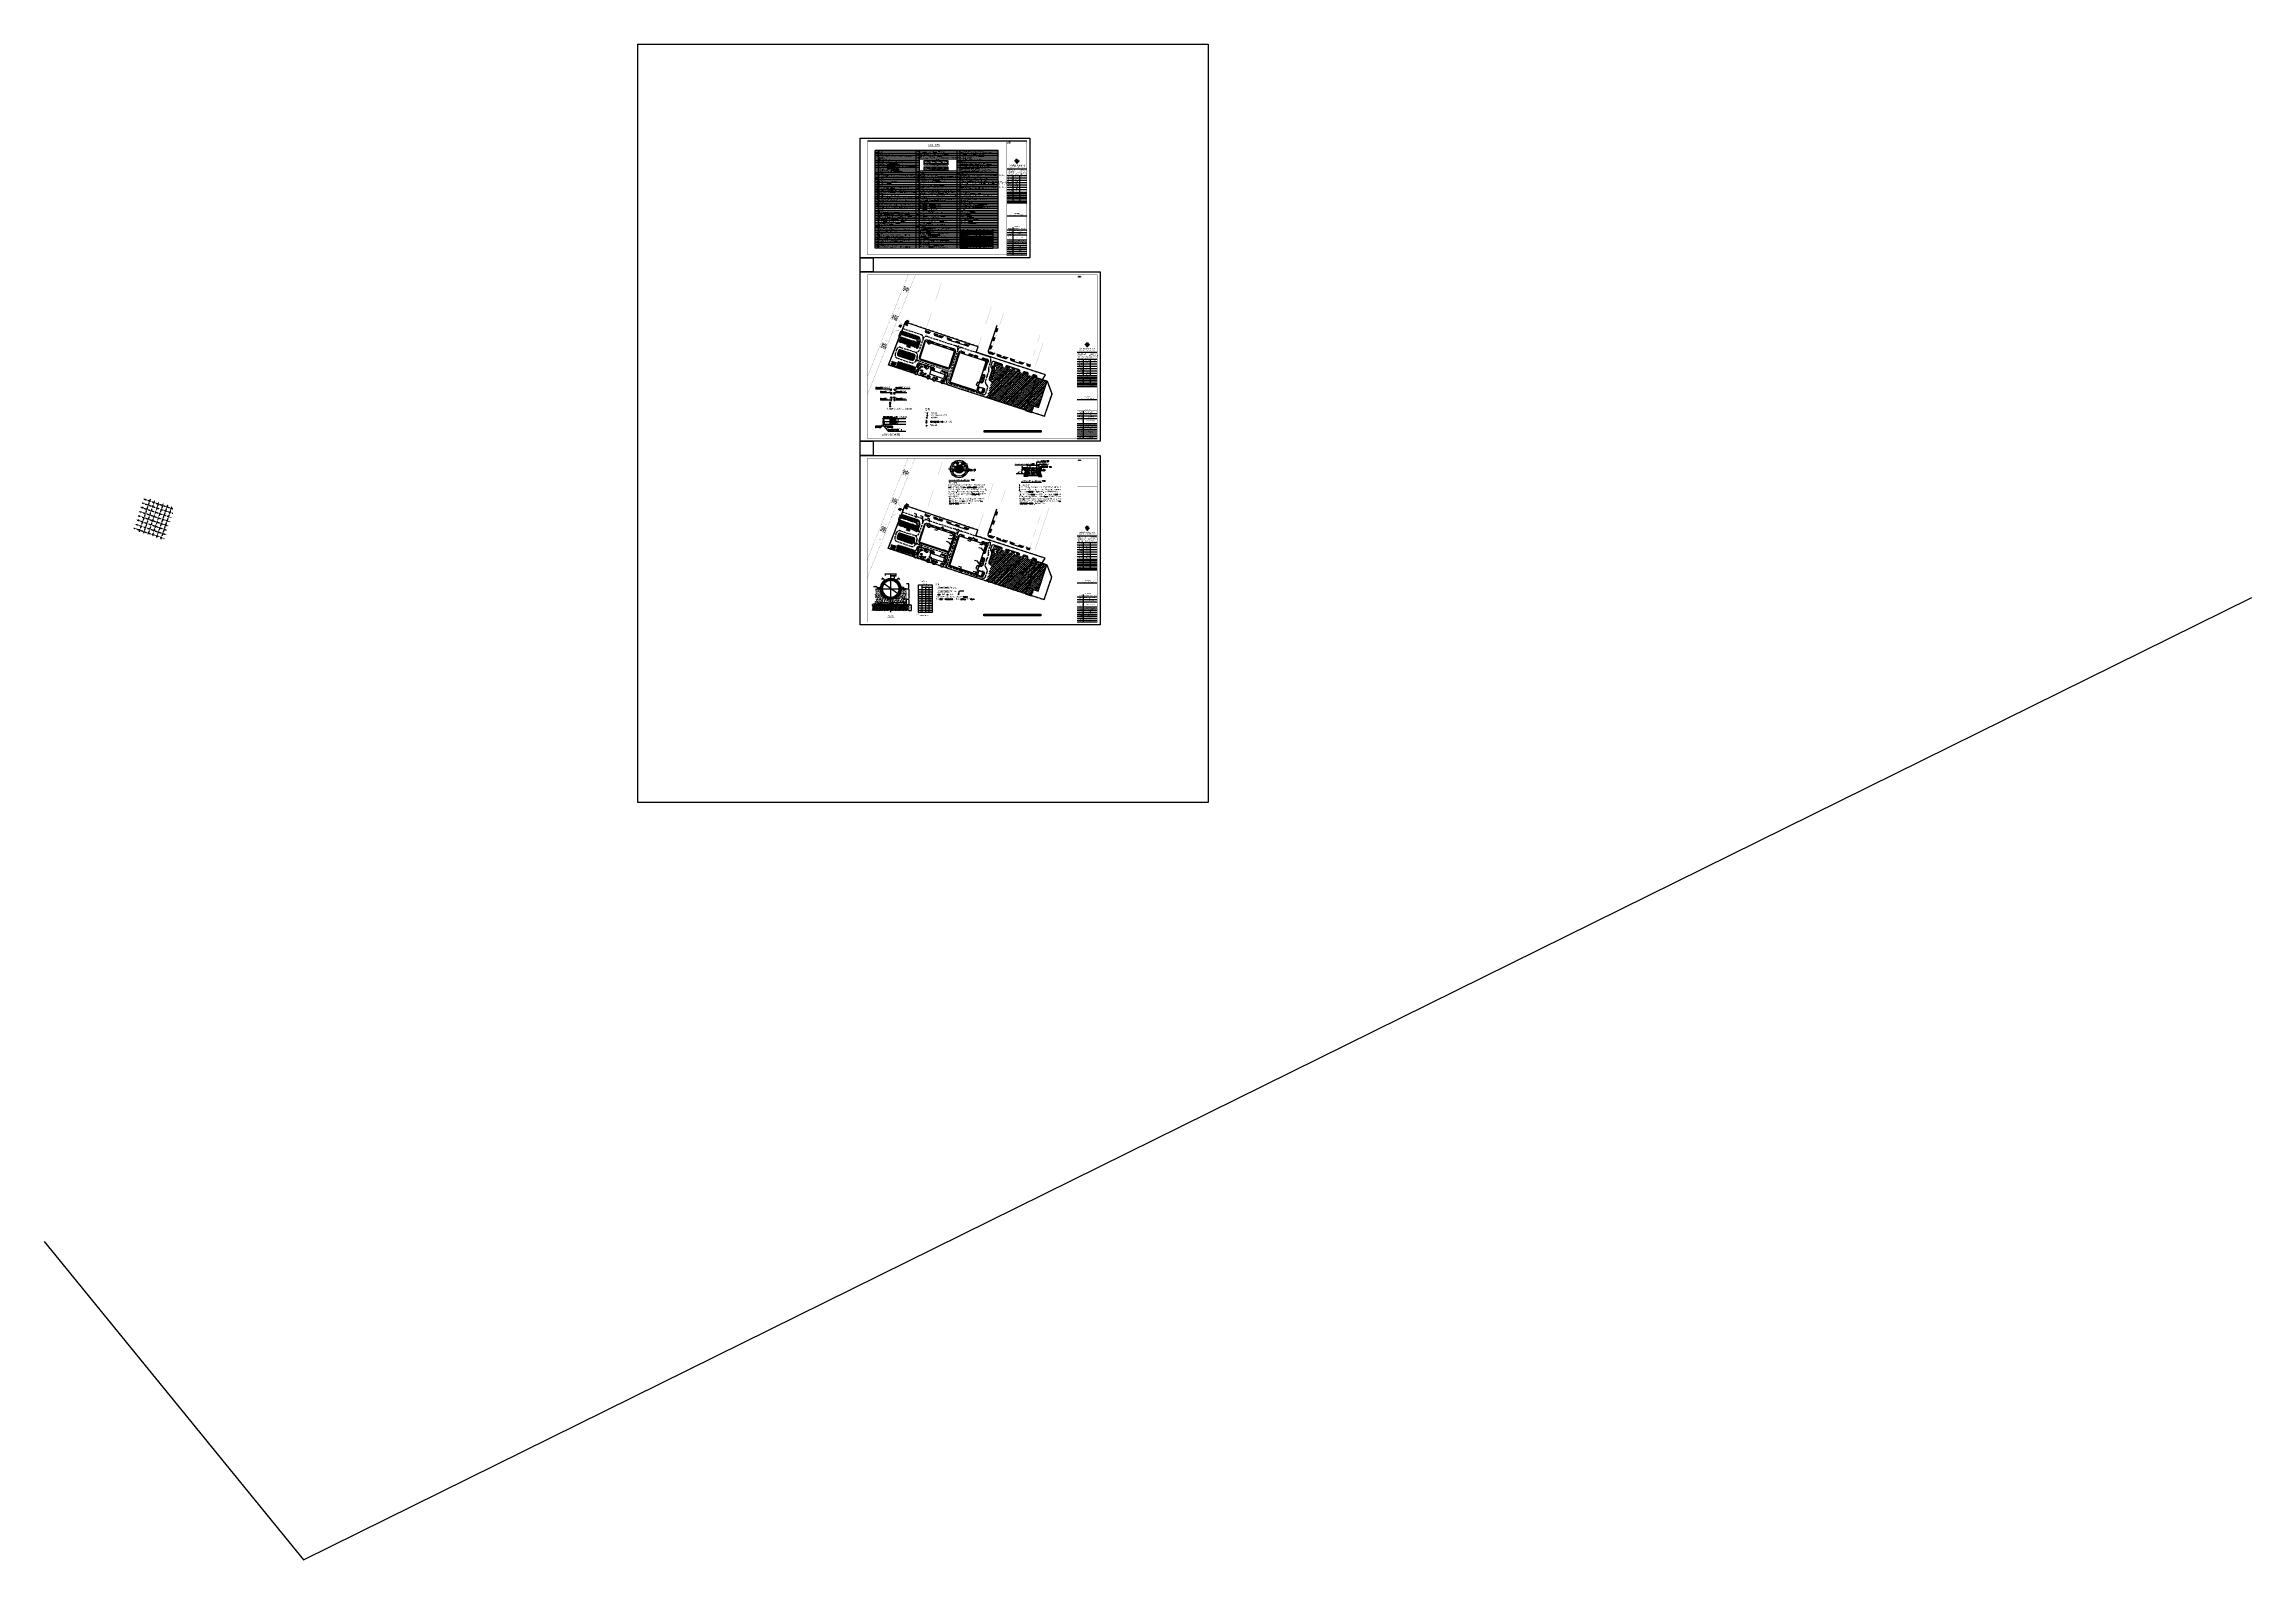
# Model space of a CAD drawing. Extents: x 422613 to 426483, y 3454133 to 3456790.
import ezdxf
from ezdxf.enums import TextEntityAlignment as Align

# ---------------------------------------------------------------- set-up
doc = ezdxf.new("R2010")
doc.units = 0
doc.header["$LTSCALE"] = 0.5
doc.header["$PDSIZE"] = 0.2
for name, pattern in [('ACAD_ISO10W100', [18, 12, -3, 0, -3]), ('CENTER', [2, 1.25, -0.25, 0.25, -0.25]), ('CONTINOUS', [0]), ('DASH', [0.35, 0.25, -0.1]), ('DOT2', [0.125, 0, -0.125]), ('DOTE', [2.42, 2, -0.2, 0.02, -0.2]), ('X6', [2, 1, -1])]:
    doc.linetypes.add(name, pattern=pattern)
doc.layers.get('0').update_dxf_attribs({"linetype": 'CONTINUOUS'})
doc.layers.get('Defpoints').update_dxf_attribs({"linetype": 'CONTINUOUS'})
for name, color, linetype in [('0 - 新建建筑', 7, 'CONTINUOUS'), ('0 - 绿化2', 74, 'CONTINUOUS'), ('0 - 规划--用地红线', 6, 'CONTINUOUS'), ('00-地形图新', 253, 'CONTINUOUS'), ('0000-填充', 187, 'CONTINUOUS'), ('0000-绘图辅助线', 8, 'CENTER'), ('0000-部件-井体部分', 7, 'CONTINUOUS'), ('0000-部件-井盖设施', 2, 'CONTINUOUS'), ('0000-部件名称', 7, 'CONTINUOUS'), ('0000-部件字体标注', 3, 'CONTINUOUS'), ('0000-部件线性标注', 2, 'CONTINUOUS'), ('0000-防护网部分', 44, 'CONTINUOUS'), ('0000-阴影', 8, 'CONTINUOUS'), ('0P-DIMENSION', 201, 'CONTINUOUS'), ('6', 6, 'CONTINUOUS'), ('AXIS_外部', 171, 'CONTINUOUS'), ('COLUMN', 2, 'CONTINUOUS'), ('DIM_SYMB', 171, 'CONTINUOUS'), ('DIM_TEXT', 7, 'CONTINUOUS'), ('DIM_雨水', 3, 'CONTINUOUS'), ('DLSS', 4, 'CONTINUOUS'), ('DN_DIM', 3, 'CONTINUOUS'), ('DN_G', 4, 'CONTINUOUS'), ('DOTE', 250, 'DOTE'), ('EQ-室外', 32, 'CONTINUOUS'), ('EQUIP_消防', 7, 'CONTINUOUS'), ('EQUIP_阀门', 7, 'CONTINUOUS'), ('Fill', 8, 'CONTINUOUS'), ('GCD', 1, 'CONTINUOUS'), ('GL_DIM', 3, 'CONTINUOUS'), ('JMD', 6, 'CONTINUOUS'), ('LV', 8, 'CONTINUOUS'), ('lvhua', 7, 'CONTINUOUS'), ('PIPE-废水', 31, 'CONTINUOUS'), ('PIPE-污水', 6, 'CONTINUOUS'), ('PIPE-消防', 1, 'CONTINUOUS'), ('PIPE-给水', 3, 'CONTINUOUS'), ('PIPE-雨水', 4, 'CONTINUOUS'), ('PKNG-TSRP', 83, 'CONTINUOUS'), ('PUB_TEXT', 7, 'CONTINUOUS'), ('PUB_TITLE', 4, 'CONTINUOUS'), ('TK', 7, 'CONTINUOUS'), ('TREE', 3, 'CONTINUOUS'), ('TWT_TEXT', 7, 'CONTINUOUS'), ('TWT_室外', 8, 'CONTINUOUS'), ('TWT_雨水口', 4, 'CONTINUOUS'), ('WELL_废水', 31, 'CONTINUOUS'), ('WELL_污水', 6, 'CONTINUOUS'), ('WELL_雨水', 4, 'CONTINUOUS'), ('WP_F', 1, 'CONTINUOUS'), ('WP_F_PJ', 7, 'CONTINUOUS'), ('WP_G', 1, 'CONTINUOUS'), ('WP_G_PJ', 7, 'CONTINUOUS'), ('WS_', 2, 'CONTINUOUS'), ('YS_GJ', 7, 'CONTINUOUS'), ('ZDH', 1, 'CONTINUOUS'), ('中心线', 2, 'CONTINUOUS'), ('企业', 1, 'CONTINUOUS'), ('围墙线', 32, 'CONTINUOUS'), ('文字说明', 2, 'CONTINUOUS'), ('景观设计-硬质', 128, 'CONTINUOUS'), ('给水', 3, 'CONTINUOUS'), ('道路', 140, 'CONTINUOUS'), ('道路线', 142, 'CONTINUOUS')]:
    doc.layers.add(name, color=color, linetype=linetype)
doc.layers.add('标        注', color=7, linetype='CONTINUOUS', lineweight=15)
doc.layers.add('结构物轮廓', color=30, linetype='CONTINUOUS', lineweight=40)
doc.styles.add('-宋体', font='', dxfattribs={"width": 0.8})
doc.styles.add('_HZTXT', font='txt.shx', dxfattribs={"width": 0.8, "bigfont": 'hztxt.shx'})
doc.styles.add('_TCH_DIM', font='SIMPLEX', dxfattribs={"bigfont": 'GBCBIG'})
doc.styles.add('_TWT_DIM', font='SIMPLEX', dxfattribs={"width": 0.8, "height": 3.5, "bigfont": 'HZTXT'})
doc.styles.add('_TWT_PIPEDN', font='SIMPLEX', dxfattribs={"width": 0.8, "height": 3, "bigfont": 'HZTXT'})
doc.styles.add('_TWT_PIPETEXT', font='COMPLEX', dxfattribs={"width": 0.8, "height": 2.5, "bigfont": 'HZTXT'})
doc.styles.add('CWSWS', font='CWSWS.SHX', dxfattribs={"width": 0.7, "bigfont": 'GBHZFS.SHX'})
doc.styles.add('DIM_FONT', font='SIMPLEX', dxfattribs={"width": 0.7, "bigfont": 'GBCBIG'})
doc.styles.add('HT', font='rd.shx', dxfattribs={"bigfont": 'ht.shx'})
doc.styles.add('HZ', font='rs.shx', dxfattribs={"width": 0.8, "bigfont": 'hztxt.shx'})
doc.styles.add('ROMANS', font='romans', dxfattribs={"width": 0.65, "height": 231.275})
doc.styles.get("Standard").update_dxf_attribs({"font": 'rs.shx', "bigfont": 'hztxt.shx'})
doc.styles.add('TSSD_REIN', font='tssdeng.shx', dxfattribs={"width": 0.7, "bigfont": 'tssdchn.shx'})
doc.styles.add('仿宋', font='', dxfattribs={"width": 0.7})
doc.styles.add('图框字体', font='', dxfattribs={"width": 0.8})
doc.styles.add('图签宋体', font='', dxfattribs={"height": 300})
doc.styles.add('图签黑体', font='simhei.ttf', dxfattribs={"height": 550})
doc.styles.add('宋', font='')
doc.styles.add('宋体', font='')
doc.styles.add('正等线体', font='simhei.ttf')
doc.styles.get('-宋体').set_extended_font_data('SimSun')
doc.styles.get('仿宋').set_extended_font_data('FangSong_GB2312')
doc.styles.get('图框字体').set_extended_font_data('NSimSun')
doc.styles.get('图签宋体').set_extended_font_data('NSimSun')
doc.styles.get('宋').set_extended_font_data('SimSun')
doc.styles.get('宋体').set_extended_font_data('SimSun')
doc.linetypes.add('444', pattern='A,4.5,[145,AAA.SHX,S=1,R=0,X=0,Y=1],4.5,-0.5,[146,AAA.SHX,S=1,R=0,X=0,Y=0],-0.5', length=10)
doc.linetypes.add('FENCELINE2', pattern='A,0.25,-0.1,[132,ltypeshp.shx,S=0.1,R=0,X=-0.1,Y=0],-0.1,1', length=1.45)
doc.dimstyles.new('500', dxfattribs={"dimscale": 0, "dimtxt": 3, "dimasz": 2, "dimexe": 1, "dimexo": 1, "dimgap": 0.3, "dimtad": 1, "dimzin": 0, "dimdsep": 46, "dimtxsty": '仿宋', "dimcen": 0.09, "dimdle": 1, "dimazin": 0, "dimtfac": 5, "dimtmove": 1, "dimatfit": 3, "dimldrblk": 'ARCHTICK', "dimfxl": 0, "dimtolj": 1, "dimtzin": 0, "dimarcsym": 0})
doc.dimstyles.new('标准(2.0)', dxfattribs={"dimtxt": 2.5, "dimasz": 1.5, "dimexe": 1, "dimexo": 1, "dimgap": 0.8, "dimtad": 1, "dimdec": 0, "dimlfac": 2, "dimzin": 0, "dimdsep": 46, "dimtxsty": '宋体', "dimcen": 0, "dimclrd": 256, "dimclre": 256, "dimclrt": 256, "dimaunit": 1, "dimadec": 0, "dimazin": 0, "dimtfac": 1, "dimtdec": 0, "dimtofl": 0, "dimtmove": 2, "dimatfit": 3, "dimfxl": 0, "dimtolj": 1, "dimtzin": 0, "dimarcsym": 0})
pattern_1 = [(45, (854.157, 546.0137), (-2.2450640303, 2.2450640303), []), (45, (856.4022, 546.0137), (-2.2450640303, 2.2450640303), [3.96875, -0.79375, 0, -0.79375])]
pattern_2 = [(45, (853.5734, 224.4472), (-2.2450640303, 2.2450640303), []), (45, (855.8184, 224.4472), (-2.2450640303, 2.2450640303), [3.96875, -0.79375, 0, -0.79375])]

# ---------------------------------------------------------------- blocks, each defined once
blk = doc.blocks.new('A$C3ACC4A1C')
at = {"layer": 'COLUMN'}
h = blk.add_hatch(color=256, dxfattribs=at)
h.paths.add_polyline_path([(125, 400), (0, 400), (0, 388), (120, 388), (120, 200), (125, 200)])
h.paths.add_polyline_path([(250, 400), (125, 400), (125, 200), (130, 200), (130, 388), (250, 388)])
h.paths.add_polyline_path([(250, 12), (130, 12), (130, 200), (125, 200), (125, 0), (250, 0)])
h.paths.add_polyline_path([(125, 200), (120, 200), (120, 12), (0, 12), (0, 0), (125, 0)])
blk.add_lwpolyline([(0, 0), (0, 12), (120, 12), (120, 388), (0, 388), (0, 400), (250, 400), (250, 388), (130, 388), (130, 12), (250, 12), (250, 0)], close=True, dxfattribs=at)
blk = doc.blocks.new('HZ-薄型消火栓柜带两个灭火器')
h = blk.add_hatch(color=256)
h.paths.add_polyline_path([(-325, 160), (-325, 0), (325, 0)])
h.paths.add_polyline_path([(40, 62), (42, 62), (42, 64), (40, 64)], flags=24)
h.paths.add_polyline_path([(38, 64), (41, 64), (41, 66), (38, 66)], flags=24)
h.paths.add_polyline_path([(38, 67), (41, 67), (41, 68), (38, 68)], flags=24)
for p, q in [((-326, 217), (-176, 477)), ((-26, 217), (-326, 217)), ((-325, 160), (325, 0)), ((325, 160), (-325, 160)), ((-325, 160), (-325, 0)), ((-325, 0), (325, 0)), ((-176, 477), (-26, 217)), ((21, 217), (171, 477)), ((321, 217), (21, 217)), ((171, 477), (321, 217)), ((325, 0), (325, 160))]:
    blk.add_line(p, q)
blk.add_circle((0, 80), 35)
blk.add_point((0, 40))
for points in [[(-109, 326), (-109, 236), (-233, 326), (-233, 236)], [(238, 326), (238, 236), (114, 326), (114, 236)]]:
    blk.add_solid(points)
at = {"style": 'CWSWS', "width": 0.7, "flags": 1}
for tag, p in [('WHAT', (38, 67)), ('SPEC', (38, 65)), ('UNIT', (40, 63))]:
    blk.add_attdef(tag, p, '', height=1, dxfattribs=at)
blk = doc.blocks.new('$TwtSys$00000546')
h = blk.add_hatch()
h.set_pattern_fill('ANSI31', color=256, scale=200, style=0)
h.set_pattern_definition([(45, (-38543.802, -6670.83), (-17.67767, 17.67767), [])])
h.paths.add_polyline_path([(-65, 174), (65, 174), (65, 44), (-65, 44)])
for points in [[(0, 344), (-198, 0), (198, 0)], [(-65, 174), (65, 174), (65, 44), (-65, 44)]]:
    blk.add_lwpolyline(points, close=True)
blk = doc.blocks.new('234366')
at = {"const_width": 30}
blk.add_lwpolyline([(435479, 3466119), (435179, 3466119), (435179, 3465799), (434579, 3465799), (434579, 3466119), (434279, 3466119)], dxfattribs=at)
at = {"layer": 'DOTE'}
for p, q in [((442279, 3523239), (442279, 3463239)), ((450279, 3523239), (450279, 3463239)), ((458279, 3523239), (458279, 3463239)), ((466279, 3523239), (466279, 3463239)), ((474279, 3523239), (474279, 3463239)), ((482279, 3523239), (482279, 3463239)), ((431279, 3520239), (485279, 3520239)), ((431279, 3512739), (487652, 3512739)), ((431279, 3504939), (487652, 3504939)), ((431279, 3497139), (487652, 3497139)), ((431279, 3489339), (487652, 3489339)), ((431279, 3481539), (487652, 3481539)), ((431279, 3473739), (487652, 3473739)), ((431279, 3466239), (487652, 3466239))]:
    blk.add_line(p, q, dxfattribs=at)
at = {"layer": 'COLUMN', "xscale": -1, "rotation": 270}
for p in [(434279, 3519989), (434279, 3512614), (434279, 3504814), (434279, 3497014), (434279, 3489214), (458079, 3519989), (458079, 3512614), (458079, 3504814), (458079, 3497014), (458079, 3489214), (481879, 3519989), (481879, 3512614), (481879, 3504814), (481879, 3497014), (481879, 3489214), (434279, 3481414), (434279, 3473614), (434279, 3466234), (458079, 3481414), (458079, 3473614), (458079, 3466234), (481879, 3481414), (481879, 3473614), (481879, 3466234)]:
    blk.add_blockref('A$C3ACC4A1C', p, dxfattribs=at)
at = {"layer": 'COLUMN', "xscale": -1}
for p in [(442404, 3519839), (450404, 3519839), (466404, 3519839), (474404, 3519839)]:
    blk.add_blockref('A$C3ACC4A1C', p, dxfattribs=at)
at = {"layer": 'COLUMN', "rotation": 180}
for p in [(442404, 3466639), (450404, 3466639), (466404, 3466639), (474404, 3466639)]:
    blk.add_blockref('A$C3ACC4A1C', p, dxfattribs=at)
at = {"layer": 'EQUIP_消防', "xscale": 1.5, "yscale": 1.5, "zscale": 1.5}
for p in [(458027, 3489528), (458622, 3489528)]:
    blk.add_blockref('$TwtSys$00000546', p, dxfattribs=at)
at = {"layer": 'WP_F_PJ', "yscale": 1.099999999976715}
for p, xscale, rotation in [((434279, 3505634), -1.076919999904929, 269.9999999999999), ((441583, 3520239), -1.076919999904929, 180), ((465559, 3520239), 1.076919999904929, 180), ((482279, 3511988), 1.076919999904929, 90.00000000000006), ((482279, 3490032), 1.076919999904929, 90.00000000000006), ((434279, 3482234), -1.076919999904929, 269.9999999999999)]:
    blk.add_blockref('HZ-薄型消火栓柜带两个灭火器', p, dxfattribs=dict(at, xscale=xscale, rotation=rotation))
for p, xscale in [((441583, 3466239), 1.076919999904929), ((474975, 3466239), -1.076919999904929)]:
    blk.add_blockref('HZ-薄型消火栓柜带两个灭火器', p, dxfattribs=dict(at, xscale=xscale))
blk = doc.blocks.new('A$C37C4632B')
at = {"layer": 'lvhua', "color": 8}
for points, const_width in [([(3796, 14513), (103, 12840), (349, 8217), (2278, 5166), (2117, 1955), (4079, 101), (6939, 188), (7983, 3239)], 200), ([(2278, 5166), (2559, 8577), (1905, 10686)], 50), ([(4391, 22560), (3229, 20511), (2085, 18543), (3038, 15940), (5263, 11751), (5516, 9084), (3991, 6862), (5071, 3688), (8503, 2990), (10092, 5529), (8884, 14036), (8250, 21590), (6655, 24272), (4382, 24133), (4391, 22560)], 200), ([(4516, 22412), (5873, 20804), (6778, 18042)], 50), ([(5095, 3841), (7281, 6577), (6929, 12504), (4818, 17074)], 50)]:
    blk.add_lwpolyline(points, dxfattribs=dict(at, const_width=const_width))
blk = doc.blocks.new('BRANCHD', base_point=(0.5, 0.5))
for p, q in [((1, 0.7), (0.9, 0.8)), ((1, 0.7), (1, 0.7)), ((1, 0.7), (1, 0.7)), ((1, 0.7), (1, 0.7)), ((1, 0.6), (1, 0.7)), ((1, 0.6), (1, 0.6)), ((1, 0.6), (1, 0.6)), ((1, 0.6), (1, 0.6)), ((1, 0.6), (1, 0.6)), ((1, 0.6), (1, 0.6)), ((1, 0.5), (1, 0.6)), ((1, 0.5), (1, 0.5))]:
    blk.add_line(p, q)
blk = doc.blocks.new('M_F16')
at = {"xscale": 1016, "yscale": 1016, "zscale": 1016}
for rotation in [150, 180, 120, 90, 59.99999999999999, 30, 330.0000000000001, 210, 240, 270, 300.0000000000001]:
    blk.add_blockref('BRANCHD', (3, 9), dxfattribs=dict(at, rotation=rotation))
blk.add_blockref('BRANCHD', (3, 9), dxfattribs=at)
at = {"width": 0.8, "flags": 9}
for tag in ['YSIZE', 'XSIZE']:
    blk.add_attdef(tag, (0, 0), '', height=0.2, dxfattribs=at)
blk = doc.blocks.new('SHU1')
at = {"layer": 'LV'}
for radius in [137, 92.1]:
    blk.add_circle((214, 644), radius, dxfattribs=at)
at = {"layer": 'LV', "xscale": 4.5, "yscale": 4.5, "zscale": 4.5}
blk.add_blockref('M_F16', (267, 678), dxfattribs=at)
blk = doc.blocks.new('$plan$00003853')
at = {"layer": '0 - 绿化2', "color": 8}
blk.add_lwpolyline([(227, 1020, -0.06477873), (482, 928, -0.14050179), (396, 691, 0.02269336), (675, 782, -0.07945168), (887, 533, 0.1678905), (592, 468, 0.02731516), (999, 345, -0.17227723), (998, -362, -0.0667229), (654, -389, -0.0623047), (849, -572, -0.09134196), (592, -836, -0.14343884), (285, -705, 0.21329345), (366, -986, -0.06819103), (89, -1047, -0.27875361), (-132, -757, 0.22121021), (-146, -1029, -0.08106848), (-464, -929, 0.03482182), (-501, -626, 0.43176803), (-644, -818, -0.13444502), (-967, -375, -0.05482892), (-808, -178, 0.035323), (-1051, -141, -0.1158472), (-1001, 342), (-767, 368), (-931, 457, -0.12078954), (-611, 836, -0.1929538), (-378, 705, 0.24867036), (-432, 953, -0.10975401), (15, 1047, -0.04556295), (77, 823, 0.16612644)], format="xyb", close=True, dxfattribs=at)
blk.add_circle((13, -7), 75.6, dxfattribs=at)
blk = doc.blocks.new('A$C2A6D7B3E')
h = blk.add_hatch(color=1)
h.paths.add_polyline_path([(4, -3), (4, -4), (-4, -4), (-4, -3), (-6, -3), (0, 0), (6, -3)])
h.paths.add_polyline_path([(-4, -7), (4, -7), (4, -5), (-4, -5)])
h.paths.add_polyline_path([(-4, -9), (4, -9), (4, -8), (-4, -8)])
blk.add_lwpolyline([(4, -3), (4, -4), (-4, -4), (-4, -3), (-6, -3), (0, 0), (6, -3), (4, -3)])
for points in [[(-4, -7), (4, -7), (4, -5), (-4, -5)], [(-4, -9), (4, -9), (4, -8), (-4, -8)]]:
    blk.add_lwpolyline(points, close=True)
blk = doc.blocks.new('GC200')
at = {"linetype": 'Continuous', "const_width": 0.2, "flags": 128}
blk.add_lwpolyline([(-0.1, 0, 1), (0.1, 0, 1)], format="xyb", close=True, dxfattribs=at)
blk = doc.blocks.new('A$C7F6F64A1')
h = blk.add_hatch(color=256)
h.paths.add_polyline_path([(21, 7.3), (1, 7.3), (1, 5.8), (21, 5.8)])
h.paths.add_polyline_path([(51, 8.8), (21, 8.8), (21, 7.3), (51, 7.3)])
h.paths.add_polyline_path([(101, 7.3), (51, 7.3), (51, 5.8), (101, 5.8)])
for p, q in [((1, 5.8), (1, 8.8)), ((1, 7.3), (101, 7.3)), ((21, 5.8), (21, 8.8)), ((51, 5.8), (51, 8.8))]:
    blk.add_line(p, q)
blk.add_lwpolyline([(1, 8.8), (101, 8.8), (101, 5.8), (1, 5.8)], close=True)
blk = doc.blocks.new('$JIEG1')
at = {"color": 0, "linetype": 'Continuous'}
blk.add_arc((0, 0), 0.5, 59.6885, 300.3115, dxfattribs=at)
at = {"color": 0}
blk.add_point((0, 0), dxfattribs=at)
blk = doc.blocks.new('$FL')
for p, q in [((-0.5, -0.5), (-0.5, 0.5)), ((-0.5, 0.5), (0.5, 0.5)), ((0.5, 0.5), (0.5, -0.5)), ((0.5, -0.5), (-0.5, -0.5))]:
    blk.add_line(p, q)
blk = doc.blocks.new('$VA028_1')
for p, q in [((-0.5, -0.5), (-0.5, 0.5)), ((0.5, -0.5), (0.5, 0.5))]:
    blk.add_line(p, q)
blk.add_circle((0, 0), 0.5)
at = {"style": 'HZ', "width": 0.7, "flags": 1}
for tag in ['UNIT', 'WHAT', 'SPEC']:
    blk.add_attdef(tag, (0, 0), '', height=0.001, dxfattribs=at)
blk = doc.blocks.new('$VA003_1')
blk.add_line((0, -0.3), (0, 0.3))
blk.add_lwpolyline([(-0.5, 0.4), (-0.5, -0.4), (0.5, 0.4), (0.5, -0.4)], close=True)
at = {"width": 0.7, "flags": 1}
for tag in ['UNIT', 'WHAT', 'SPEC']:
    blk.add_attdef(tag, (0, 0), '', height=0.001, dxfattribs=at)
blk = doc.blocks.new('$QC001_2')
blk.add_line((-141, 59), (141, 341))
at = {"const_width": 200}
blk.add_lwpolyline([(71, 271, 0.6681786), (-100, 200, 0.1989124), (-71, 129, 1)], format="xyb", dxfattribs=at)
blk.add_circle((0, 200), 200)
at = {"style": 'HZ', "flags": 1}
for tag in ['UNIT', 'WHAT', 'SPEC']:
    blk.add_attdef(tag, (0, 0), '', height=0.0008, dxfattribs=at)
blk = doc.blocks.new('13124')
at = {"layer": 'DN_G', "elevation": 207178}
for points in [[(441605.7, 3384315.7), (441614.8, 3384304.9), (441650.9, 3384304.9)], [(441606.5, 3384330.3), (441614.8, 3384330.3), (441650.9, 3384330.3)], [(441606.5, 3384324.5), (441614.8, 3384324.5), (441650.9, 3384324.5)], [(441606.5, 3384318.7), (441614.8, 3384318.7), (441650.9, 3384318.7)]]:
    blk.add_lwpolyline(points, dxfattribs=at)
at = {"layer": 'WP_G'}
for p, q in [((441589.7, 3384315.7, 207178), (441601.8, 3384315.7, 207178)), ((441602.5, 3384315.7, 207178), (441605.7, 3384315.7, 207178)), ((441605.7, 3384328.1, 207178), (441605.7, 3384329, 207178)), ((441605.7, 3384325.1, 207178), (441605.7, 3384327.3, 207178)), ((441605.7, 3384321.1, 207178), (441605.7, 3384322.2, 207178)), ((441605.7, 3384315.7, 207178), (441605.7, 3384318.8, 207178)), ((441605.7, 3384315.7, 207178), (441610, 3384315.7, 207178)), ((441610.8, 3384315.7, 207178), (441623.8, 3384315.7, 207178))]:
    blk.add_line(p, q, dxfattribs=at)
at = {"layer": 'WP_F_PJ', "xscale": 0.006481481567844749, "yscale": 0.006481481567844749, "zscale": 0.006481481567844749}
blk.add_blockref('$QC001_2', (441605.7, 3384329, 207178), dxfattribs=at)
at = {"layer": 'WP_G', "color": 7}
for p, xscale, yscale, zscale, rotation in [((441601.8, 3384315.7, 207178), 1.555555555518642, 1.555555555518642, 1.555555555518642, 180), ((441605.7, 3384327.3, 207178), 1.555555555852233, 1.555555555852233, 1.555555555852233, 270), ((441610, 3384315.7, 207178), 1.555555555518642, 1.555555555518642, 1.555555555518642, 180)]:
    blk.add_blockref('$JIEG1', p, dxfattribs=dict(at, xscale=xscale, yscale=yscale, zscale=zscale, rotation=rotation))
at = {"layer": 'WP_G_PJ', "yscale": 2.333333333333345}
for name, p, xscale, zscale, rotation in [('$FL', (441605.7, 3384325.3, 207178), 0.5185185192108155, 0.5185185192108155, 90), ('$VA028_1', (441605.7, 3384323.9, 207178), 2.333333333333345, 2.333333333333345, 90), ('$FL', (441605.7, 3384322.5, 207178), 0.5185185192108155, 0.5185185192108155, 270), ('$FL', (441605.7, 3384321.4, 207178), 0.5185185192108155, 0.5185185192108155, 90), ('$FL', (441605.7, 3384318.5, 207178), 0.5185185192108155, 0.5185185192108155, 270), ('$VA003_1', (441605.7, 3384320, 207178), 2.333333333333345, 2.333333333333345, 90)]:
    blk.add_blockref(name, p, dxfattribs=dict(at, xscale=xscale, zscale=zscale, rotation=rotation))
at = {"layer": 'DN_G', "style": '_HZTXT', "width": 0.8}
for s, height, p in [('SS100/65-1.6地上式消火栓', 3.111, (441629.2, 3384331.4, 207178)), ('DN150*100三通', 3.111, (441629.2, 3384306, 207178)), ('DN100软接', 3.11, (441627.4, 3384325.5, 207178)), ('DN100闸阀', 3.11, (441627.4, 3384319.8, 207178))]:
    blk.add_text(s, height=height, dxfattribs=at).set_placement(p, align=Align.CENTER)
for p in [(441594.8, 3384313.1, 207178), (441618.4, 3384313.1, 207178)]:
    blk.add_text('DN150', height=3.11, dxfattribs=at).set_placement(p, align=Align.MIDDLE)
at = {"layer": 'TWT_TEXT', "linetype": 'Continuous', "style": '_TWT_DIM', "width": 0.8}
blk.add_text('室外消火栓节点详图', height=3.84, dxfattribs=at).set_placement((441602.2, 3384295.6, 207385.4))
blk = doc.blocks.new('$QC035_1')
blk.add_line((-93, -93), (93, 93))
blk.add_lwpolyline([(93, 93, 0, 50, 0), (-13, 22, 50, 50, 0)], format="xyseb")
blk.add_circle((0, 0), 150)
at = {"style": 'HZ', "flags": 1}
for tag in ['UNIT', 'WHAT', 'SPEC']:
    blk.add_attdef(tag, (0, 0), '', height=0.001, dxfattribs=at)
blk = doc.blocks.new('131445')
at = {"linetype": 'Continuous', "ltscale": 2000}
for p, q in [((441693.6, 3384340.2, 207178), (441697.4, 3384334.6)), ((441709.7, 3384340.2, 207178), (441705.9, 3384334.6))]:
    blk.add_line(p, q, dxfattribs=at)
at = {"layer": 'DN_G', "elevation": 207178}
for points in [[(441659.7, 3384340.2), (441693.6, 3384340.2)], [(441697.5, 3384330.5), (441671.6, 3384330.5)], [(441697.5, 3384313.2), (441671.6, 3384313.2)], [(441736, 3384330.5), (441705.8, 3384330.5)], [(441736, 3384313.2), (441705.8, 3384313.2)], [(441743.6, 3384340.2), (441709.7, 3384340.2)]]:
    blk.add_lwpolyline(points, dxfattribs=at)
at = {"layer": 'WP_F', "color": 7, "xscale": 1.777777778116862, "yscale": 1.777777778116862, "zscale": 1.777777778116862, "rotation": 270}
for p in [(441698, 3384339.2, 207178), (441705.2, 3384339.2, 207178)]:
    blk.add_blockref('$JIEG1', p, dxfattribs=at)
at = {"layer": 'WP_F_PJ', "yscale": 2.666666666666667}
for name, p, xscale, zscale, rotation in [('$FL', (441698, 3384331.4, 207178), 0.5925925933837891, 0.5925925933837891, 89.99999999999999), ('$FL', (441698, 3384328.1, 207178), 0.5925925933837891, 0.5925925933837891, 270), ('$FL', (441698, 3384315.5, 207178), 0.5925925933837891, 0.5925925933837891, 89.99999999999999), ('$FL', (441698, 3384312.2, 207178), 0.5925925933837891, 0.5925925933837891, 270), ('$VA003_1', (441698, 3384329.7, 207178), 2.666666666666667, 2.666666666666667, 89.99999999999999), ('$VA003_1', (441698, 3384313.8, 207178), 2.666666666666667, 2.666666666666667, 89.99999999999999), ('$FL', (441705.2, 3384331.4, 207178), 0.5925925933837891, 0.5925925933837891, 89.99999999999999), ('$FL', (441705.2, 3384328.1, 207178), 0.5925925933837891, 0.5925925933837891, 270), ('$FL', (441705.2, 3384315.5, 207178), 0.5925925933837891, 0.5925925933837891, 89.99999999999999), ('$FL', (441705.2, 3384312.2, 207178), 0.5925925933837891, 0.5925925933837891, 270), ('$VA003_1', (441705.2, 3384329.7, 207178), 2.666666666666667, 2.666666666666667, 89.99999999999999), ('$VA003_1', (441705.2, 3384313.8, 207178), 2.666666666666667, 2.666666666666667, 89.99999999999999)]:
    blk.add_blockref(name, p, dxfattribs=dict(at, xscale=xscale, zscale=zscale, rotation=rotation))
at = {"layer": 'WP_G_PJ', "xscale": 0.01185185038248698, "yscale": 0.01185185038248698, "zscale": 0.01185185038248698, "rotation": 89.99999999999999}
for p in [(441698, 3384319.1, 207178), (441705.2, 3384319.1, 207178)]:
    blk.add_blockref('$QC035_1', p, dxfattribs=at)
at = {"layer": 'DN_G', "style": '_HZTXT', "width": 0.8}
blk.add_text('DN150', height=3.11, rotation=90, dxfattribs=at).set_placement((441695, 3384302.7, 207178), align=Align.MIDDLE)
at = {"layer": 'TWT_TEXT', "linetype": 'Continuous', "style": '_TWT_DIM', "width": 0.8}
for s, p in [('DN150倒流防止器', (441677.8, 3384341, 207178)), ('DN150闸阀', (441682.9, 3384331.3, 207178)), ('DN150闸阀', (441682.9, 3384313.9, 207178)), ('DN100闸阀', (441721.3, 3384331.3, 207178)), ('DN100闸阀', (441721.3, 3384313.9, 207178)), ('DN100倒流防止器', (441726.3, 3384341, 207178))]:
    blk.add_text(s, height=3.84, dxfattribs=at).set_placement(p, align=Align.CENTER)
blk.add_text('市政自来水入口处水表井节点详图', height=3.84, dxfattribs=at).set_placement((441686.1, 3384289.5, 207385.4))
blk = doc.blocks.new('$TwtSys$00000317')
blk.add_hatch(color=256).paths.add_polyline_path([(-92, 92, 1), (92, -92)])
for p, q in [((0, 331), (-130, 331)), ((92, -92), (-92, 92)), ((0, 331), (0, 131)), ((0, 331), (130, 331))]:
    blk.add_line(p, q)
for start, end in [(135, 315), (315, 135)]:
    blk.add_arc((0, 0), 131, start, end)
blk = doc.blocks.new('$TwtSys$00000424')
for p, q in [((-500, 250), (500, 250)), ((-500, -250), (-500, 250)), ((0, -250), (0, 250)), ((500, 250), (500, -250)), ((500, -250), (-500, -250))]:
    blk.add_line(p, q)
blk.add_solid([(0, 250), (500, 250), (0, -250), (500, -250)])
blk = doc.blocks.new('KKK')
for p, q in [((-1, -0.5), (-1, 0.5)), ((-1, 0.5), (1, 0.5)), ((0, -0.5), (0, 0.5)), ((0.1, 0.4), (0.9, 0.4)), ((0.1, -0.4), (0.1, 0.4)), ((0.1, -0.4), (0.1, 0.3)), ((0.1, 0.3), (0.8, 0.3)), ((0.2, -0.3), (0.2, 0.2)), ((0.2, 0.2), (0.7, 0.2)), ((0.3, -0.2), (0.3, 0.1)), ((0.3, 0.1), (0.7, 0.1)), ((0.4, -0.2), (0.4, 0)), ((0.4, 0), (0.6, 0)), ((0.6, 0), (0.6, -0.2)), ((0.7, 0.2), (0.7, -0.3)), ((0.7, 0.1), (0.7, -0.2)), ((0.8, 0.3), (0.8, -0.4)), ((0.9, 0.4), (0.9, -0.4)), ((1, 0.5), (1, -0.5)), ((1, -0.5), (-1, -0.5)), ((0.8, -0.4), (0.1, -0.4)), ((0.9, -0.4), (0.1, -0.4)), ((0.7, -0.3), (0.2, -0.3)), ((0.7, -0.2), (0.3, -0.2)), ((0.6, -0.2), (0.4, -0.2)), ((0.5, -0.1), (0.5, 0)), ((0.5, 0), (0.5, -0.1)), ((0.5, 0), (0.5, 0)), ((0.5, -0.1), (0.5, -0.1))]:
    blk.add_line(p, q)
at = {"flags": 1}
blk.add_attdef('XS', (-0.8, -0.3), '', height=0.667, dxfattribs=at)
blk = doc.blocks.new('JJJ')
blk.add_circle((0, 0), 0.5)
at = {"flags": 1}
for tag, p in [('S', (0, 0)), ('B', (0, 0)), ('X', (0, -0.1)), ('DMBG', (0, -0.1))]:
    blk.add_attdef(tag, p, '', height=0.05, dxfattribs=at)
blk = doc.blocks.new('*X47')
at = {"layer": '0000-阴影'}
for p, q in [((96768, 21759), (96780, 21770)), ((96768, 21766), (96769, 21768)), ((96775, 21758), (96779, 21762)), ((96781, 21764), (96787, 21770)), ((96789, 21764), (96795, 21770)), ((96797, 21764), (96803, 21770)), ((96805, 21764), (96809, 21768)), ((96812, 21764), (96816, 21768)), ((96820, 21764), (96824, 21768)), ((96828, 21764), (96832, 21768)), ((96836, 21764), (96840, 21768)), ((96844, 21764), (96848, 21768)), ((96852, 21764), (96856, 21768)), ((96860, 21764), (96864, 21768)), ((96867, 21764), (96871, 21768)), ((96874, 21762), (96882, 21770)), ((96874, 21754), (96887, 21768)), ((96874, 21746), (96884, 21756)), ((96874, 21738), (96884, 21748)), ((96874, 21731), (96884, 21741)), ((96876, 21725), (96884, 21733)), ((96891, 21764), (96895, 21768)), ((96899, 21764), (96903, 21768)), ((96907, 21764), (96911, 21768)), ((96915, 21764), (96919, 21768)), ((96922, 21764), (96926, 21768)), ((96930, 21764), (96930, 21764))]:
    blk.add_line(p, q, dxfattribs=at)
blk = doc.blocks.new('*X48')
at = {"layer": '0000-阴影'}
for p, q in [((96930, 21764), (96934, 21768)), ((96938, 21764), (96942, 21768)), ((96946, 21764), (96950, 21768)), ((96954, 21764), (96958, 21768)), ((96962, 21764), (96966, 21768)), ((96970, 21764), (96976, 21770)), ((96977, 21763), (96982, 21768)), ((96977, 21756), (96989, 21768)), ((96977, 21748), (96987, 21758)), ((96977, 21740), (96987, 21750)), ((96977, 21732), (96987, 21742)), ((96978, 21725), (96987, 21734)), ((96986, 21725), (96987, 21726)), ((96993, 21764), (96997, 21768)), ((97001, 21764), (97005, 21768)), ((97009, 21764), (97013, 21768)), ((97017, 21764), (97021, 21768)), ((97025, 21764), (97029, 21768)), ((97032, 21764), (97036, 21768)), ((97040, 21764), (97044, 21768)), ((97048, 21764), (97052, 21768)), ((97056, 21764), (97062, 21770)), ((97064, 21764), (97070, 21770)), ((97072, 21764), (97078, 21770)), ((97080, 21764), (97086, 21770)), ((97082, 21758), (97091, 21768)), ((97089, 21758), (97093, 21761))]:
    blk.add_line(p, q, dxfattribs=at)
blk = doc.blocks.new('*X49')
at = {"layer": '0000-阴影'}
for p, q in [((97080, 21741), (97092, 21752)), ((97080, 21733), (97086, 21739)), ((97080, 21725), (97086, 21731)), ((97080, 21717), (97086, 21723)), ((97080, 21709), (97086, 21715)), ((97080, 21702), (97086, 21707)), ((97080, 21694), (97086, 21699)), ((97080, 21686), (97086, 21691)), ((97080, 21678), (97086, 21684)), ((97081, 21749), (97085, 21753)), ((97085, 21675), (97086, 21676)), ((97092, 21752), (97099, 21759)), ((97093, 21746), (97098, 21751)), ((97094, 21762), (97100, 21769)), ((97100, 21760), (97108, 21769)), ((97101, 21769), (97102, 21770)), ((97107, 21760), (97117, 21770)), ((97115, 21760), (97125, 21770)), ((97123, 21760), (97132, 21769)), ((97131, 21760), (97141, 21770)), ((97139, 21760), (97143, 21764))]:
    blk.add_line(p, q, dxfattribs=at)
blk = doc.blocks.new('*X50')
at = {"layer": '0000-填充', "color": 30}
for p, q in [((97086, 21732), (97114, 21760)), ((97086, 21723), (97123, 21760)), ((97086, 21714), (97132, 21760)), ((97086, 21705), (97141, 21760)), ((97086, 21741), (97091, 21746)), ((97121, 21704), (97086, 21739)), ((97112, 21704), (97086, 21730)), ((97103, 21704), (97086, 21721)), ((97094, 21704), (97086, 21712)), ((97130, 21704), (97088, 21746)), ((97093, 21704), (97160, 21770)), ((97136, 21706), (97097, 21746)), ((97098, 21753), (97105, 21760)), ((97140, 21711), (97098, 21753)), ((97144, 21716), (97101, 21760)), ((97102, 21704), (97169, 21770)), ((97148, 21721), (97110, 21760)), ((97111, 21704), (97178, 21770)), ((97152, 21726), (97119, 21760)), ((97120, 21704), (97187, 21770)), ((97156, 21731), (97127, 21760)), ((97129, 21704), (97153, 21727)), ((97160, 21736), (97136, 21760)), ((97195, 21648), (97136, 21706)), ((97137, 21702), (97205, 21770)), ((97137, 21693), (97214, 21770)), ((97137, 21684), (97223, 21770)), ((97137, 21675), (97232, 21770)), ((97137, 21666), (97241, 21770)), ((97137, 21657), (97250, 21770)), ((97137, 21648), (97246, 21757)), ((97186, 21648), (97137, 21697)), ((97177, 21648), (97137, 21688)), ((97168, 21648), (97137, 21679)), ((97159, 21648), (97137, 21670)), ((97150, 21648), (97137, 21661)), ((97141, 21648), (97137, 21652)), ((97204, 21648), (97140, 21711)), ((97141, 21770), (97142, 21770)), ((97143, 21762), (97151, 21770)), ((97164, 21741), (97143, 21763)), ((97168, 21746), (97144, 21770)), ((97211, 21650), (97144, 21716)), ((97145, 21648), (97250, 21752)), ((97217, 21653), (97148, 21721)), ((97223, 21655), (97152, 21726)), ((97153, 21727), (97196, 21770)), ((97172, 21751), (97153, 21770)), ((97154, 21648), (97254, 21747)), ((97229, 21658), (97156, 21731)), ((97236, 21661), (97160, 21736)), ((97176, 21756), (97162, 21770)), ((97163, 21648), (97243, 21727)), ((97242, 21664), (97164, 21741)), ((97237, 21677), (97168, 21746)), ((97180, 21761), (97171, 21770)), ((97234, 21690), (97172, 21751)), ((97172, 21648), (97245, 21720)), ((97237, 21695), (97176, 21756)), ((97184, 21766), (97180, 21770)), ((97240, 21701), (97180, 21761)), ((97181, 21648), (97246, 21713)), ((97243, 21707), (97184, 21766)), ((97246, 21713), (97189, 21770)), ((97190, 21648), (97236, 21693)), ((97243, 21725), (97198, 21770)), ((97199, 21648), (97234, 21683)), ((97243, 21734), (97207, 21770)), ((97209, 21649), (97237, 21677)), ((97248, 21738), (97216, 21770)), ((97253, 21742), (97225, 21770)), ((97226, 21657), (97240, 21671)), ((97245, 21760), (97234, 21770)), ((97250, 21764), (97243, 21770)), ((97243, 21664), (97243, 21665)), ((97255, 21768), (97252, 21770))]:
    blk.add_line(p, q, dxfattribs=at)
blk = doc.blocks.new('*X51')
at = {"layer": '0000-阴影'}
for p, q in [((96718, 21764), (96725, 21770)), ((96726, 21764), (96731, 21769)), ((96732, 21770), (96732, 21770)), ((96734, 21764), (96739, 21769)), ((96742, 21764), (96748, 21770)), ((96750, 21764), (96756, 21770)), ((96758, 21764), (96762, 21769)), ((96762, 21761), (96767, 21765)), ((96762, 21753), (96767, 21758)), ((96763, 21746), (96770, 21752)), ((96771, 21746), (96780, 21754)), ((96775, 21742), (96780, 21747)), ((96775, 21734), (96780, 21740)), ((96775, 21726), (96780, 21732)), ((96775, 21718), (96780, 21724)), ((96775, 21710), (96780, 21716)), ((96775, 21703), (96780, 21708)), ((96775, 21695), (96780, 21700)), ((96775, 21687), (96780, 21692)), ((96775, 21679), (96780, 21685)), ((96779, 21675), (96780, 21677))]:
    blk.add_line(p, q, dxfattribs=at)
blk = doc.blocks.new('*X52')
at = {"layer": '0000-填充', "color": 30}
for p, q in [((96603, 21770), (96603, 21770)), ((96724, 21652), (96606, 21770)), ((96608, 21766), (96612, 21770)), ((96609, 21749), (96630, 21770)), ((96710, 21648), (96609, 21749)), ((96610, 21741), (96639, 21770)), ((96613, 21762), (96621, 21770)), ((96719, 21648), (96613, 21754)), ((96615, 21737), (96648, 21770)), ((96615, 21711), (96675, 21770)), ((96724, 21661), (96615, 21770)), ((96683, 21648), (96615, 21716)), ((96616, 21721), (96666, 21770)), ((96692, 21648), (96617, 21723)), ((96618, 21705), (96684, 21770)), ((96619, 21733), (96657, 21770)), ((96701, 21648), (96619, 21730)), ((96625, 21661), (96619, 21667)), ((96620, 21671), (96720, 21770)), ((96674, 21648), (96620, 21702)), ((96621, 21663), (96719, 21760)), ((96622, 21699), (96693, 21770)), ((96642, 21653), (96622, 21673)), ((96724, 21670), (96624, 21770)), ((96625, 21693), (96702, 21770)), ((96656, 21648), (96625, 21680)), ((96665, 21648), (96627, 21686)), ((96628, 21687), (96711, 21770)), ((96627, 21660), (96728, 21760)), ((96724, 21679), (96633, 21770)), ((96634, 21657), (96737, 21760)), ((96640, 21654), (96746, 21760)), ((96724, 21688), (96642, 21770)), ((96646, 21651), (96755, 21760)), ((96724, 21697), (96651, 21770)), ((96652, 21649), (96762, 21759)), ((96726, 21704), (96660, 21770)), ((96660, 21648), (96762, 21750)), ((96735, 21704), (96669, 21770)), ((96669, 21648), (96724, 21703)), ((96744, 21704), (96678, 21770)), ((96678, 21648), (96724, 21694)), ((96753, 21704), (96687, 21770)), ((96687, 21648), (96724, 21685)), ((96762, 21704), (96696, 21770)), ((96696, 21648), (96724, 21676)), ((96771, 21704), (96705, 21770)), ((96705, 21648), (96724, 21667)), ((96718, 21765), (96714, 21770)), ((96714, 21648), (96724, 21658)), ((96723, 21648), (96724, 21649)), ((96775, 21709), (96724, 21760)), ((96725, 21704), (96768, 21746)), ((96775, 21718), (96733, 21760)), ((96734, 21704), (96775, 21744)), ((96775, 21727), (96741, 21760)), ((96743, 21704), (96775, 21735)), ((96763, 21748), (96750, 21760)), ((96752, 21704), (96775, 21726)), ((96762, 21757), (96759, 21760)), ((96761, 21704), (96775, 21717)), ((96775, 21736), (96764, 21746)), ((96770, 21704), (96775, 21708)), ((96775, 21745), (96773, 21746))]:
    blk.add_line(p, q, dxfattribs=at)
blk = doc.blocks.new('*X53')
at = {"layer": '0000-填充'}
for p, q in [((97087, 21703), (97087, 21703)), ((97087, 21703), (97087, 21703)), ((97087, 21702), (97087, 21702)), ((97087, 21701), (97087, 21701)), ((97087, 21699), (97087, 21699)), ((97087, 21699), (97087, 21699)), ((97087, 21699), (97087, 21699)), ((97087, 21698), (97087, 21698)), ((97087, 21697), (97087, 21697)), ((97087, 21696), (97087, 21696)), ((97087, 21696), (97087, 21696)), ((97087, 21695), (97087, 21695)), ((97087, 21695), (97087, 21695)), ((97087, 21694), (97087, 21694)), ((97087, 21694), (97087, 21694)), ((97087, 21694), (97087, 21694)), ((97087, 21691), (97087, 21691)), ((97087, 21691), (97087, 21691)), ((97087, 21691), (97087, 21691)), ((97087, 21691), (97087, 21691)), ((97087, 21691), (97087, 21691)), ((97087, 21690), (97087, 21690)), ((97087, 21688), (97087, 21688)), ((97087, 21688), (97087, 21688)), ((97087, 21688), (97087, 21688)), ((97087, 21688), (97087, 21688)), ((97087, 21686), (97087, 21686)), ((97087, 21684), (97087, 21684)), ((97087, 21684), (97087, 21684)), ((97087, 21682), (97087, 21682)), ((97087, 21681), (97087, 21681)), ((97087, 21681), (97087, 21681)), ((97087, 21681), (97087, 21681)), ((97087, 21680), (97087, 21680)), ((97087, 21678), (97087, 21678)), ((97087, 21678), (97087, 21678)), ((97087, 21678), (97087, 21678)), ((97087, 21676), (97087, 21676)), ((97087, 21676), (97087, 21676)), ((97087, 21676), (97087, 21676)), ((97087, 21676), (97087, 21676)), ((97087, 21676), (97087, 21676)), ((97087, 21675), (97087, 21675)), ((97087, 21673), (97087, 21673)), ((97087, 21673), (97087, 21673)), ((97087, 21670), (97087, 21670)), ((97087, 21670), (97087, 21670)), ((97087, 21670), (97087, 21670)), ((97087, 21669), (97087, 21669)), ((97087, 21669), (97087, 21669)), ((97087, 21667), (97087, 21667)), ((97087, 21666), (97087, 21666)), ((97087, 21666), (97087, 21666)), ((97087, 21666), (97087, 21666)), ((97087, 21664), (97087, 21664)), ((97087, 21662), (97087, 21662)), ((97087, 21662), (97087, 21662)), ((97087, 21662), (97087, 21662)), ((97087, 21662), (97087, 21662)), ((97087, 21662), (97087, 21662)), ((97087, 21662), (97087, 21662)), ((97087, 21662), (97087, 21662)), ((97087, 21661), (97087, 21661)), ((97087, 21659), (97087, 21659)), ((97087, 21659), (97087, 21659)), ((97087, 21659), (97087, 21659)), ((97087, 21657), (97087, 21657)), ((97087, 21654), (97087, 21654)), ((97087, 21654), (97087, 21654)), ((97087, 21654), (97087, 21654)), ((97088, 21704), (97088, 21704)), ((97088, 21704), (97088, 21704)), ((97088, 21704), (97088, 21704)), ((97088, 21701), (97090, 21703)), ((97088, 21701), (97090, 21701)), ((97088, 21697), (97089, 21699)), ((97088, 21697), (97090, 21698)), ((97088, 21697), (97089, 21697)), ((97088, 21697), (97089, 21696)), ((97088, 21675), (97088, 21675)), ((97088, 21662), (97088, 21662)), ((97088, 21654), (97088, 21654)), ((97089, 21703), (97089, 21703)), ((97089, 21697), (97089, 21699)), ((97089, 21696), (97090, 21697)), ((97089, 21695), (97089, 21695)), ((97089, 21654), (97089, 21654)), ((97090, 21701), (97090, 21703)), ((97090, 21679), (97090, 21679)), ((97091, 21699), (97091, 21699)), ((97091, 21680), (97092, 21681)), ((97091, 21680), (97092, 21680)), ((97091, 21675), (97094, 21675)), ((97091, 21655), (97092, 21655)), ((97091, 21655), (97092, 21654)), ((97092, 21687), (97092, 21687)), ((97092, 21680), (97092, 21681)), ((97092, 21675), (97093, 21677)), ((97092, 21654), (97092, 21655)), ((97092, 21654), (97092, 21654)), ((97093, 21704), (97093, 21704)), ((97093, 21685), (97093, 21685)), ((97094, 21674), (97093, 21677)), ((97093, 21656), (97093, 21656)), ((97093, 21655), (97093, 21655)), ((97094, 21690), (97094, 21690)), ((97094, 21671), (97094, 21671)), ((97094, 21663), (97095, 21664)), ((97094, 21663), (97095, 21663)), ((97094, 21663), (97094, 21663)), ((97095, 21676), (97095, 21676)), ((97095, 21663), (97095, 21664)), ((97095, 21654), (97095, 21654)), ((97095, 21654), (97095, 21654)), ((97095, 21654), (97095, 21654)), ((97095, 21654), (97095, 21654)), ((97095, 21654), (97095, 21654)), ((97096, 21704), (97096, 21704)), ((97096, 21704), (97096, 21704)), ((97096, 21704), (97096, 21704)), ((97096, 21676), (97096, 21676)), ((97096, 21671), (97098, 21672)), ((97096, 21671), (97097, 21670)), ((97096, 21669), (97096, 21669)), ((97096, 21661), (97096, 21661)), ((97096, 21655), (97096, 21655)), ((97096, 21654), (97096, 21654)), ((97096, 21654), (97096, 21654)), ((97097, 21699), (97097, 21699)), ((97097, 21692), (97097, 21692)), ((97097, 21684), (97097, 21684)), ((97097, 21670), (97098, 21672)), ((97097, 21667), (97097, 21667)), ((97097, 21654), (97097, 21654)), ((97098, 21696), (97098, 21696)), ((97099, 21702), (97099, 21702)), ((97099, 21654), (97099, 21654)), ((97100, 21680), (97100, 21680)), ((97100, 21672), (97100, 21672)), ((97101, 21693), (97101, 21693)), ((97101, 21664), (97101, 21664)), ((97102, 21688), (97104, 21688)), ((97102, 21688), (97103, 21687)), ((97102, 21678), (97102, 21678)), ((97102, 21677), (97102, 21677)), ((97103, 21687), (97104, 21688)), ((97103, 21664), (97103, 21664)), ((97104, 21704), (97104, 21704)), ((97104, 21704), (97104, 21704)), ((97104, 21704), (97104, 21704)), ((97104, 21699), (97104, 21699)), ((97104, 21696), (97105, 21697)), ((97104, 21696), (97105, 21696)), ((97104, 21654), (97104, 21654)), ((97105, 21696), (97105, 21697)), ((97105, 21654), (97105, 21654)), ((97105, 21654), (97105, 21654)), ((97105, 21654), (97105, 21654)), ((97105, 21654), (97105, 21654)), ((97106, 21690), (97106, 21690)), ((97106, 21689), (97106, 21689)), ((97106, 21687), (97106, 21687)), ((97106, 21681), (97106, 21681)), ((97106, 21659), (97106, 21659)), ((97106, 21654), (97106, 21654)), ((97106, 21654), (97106, 21654)), ((97107, 21704), (97107, 21704)), ((97107, 21704), (97107, 21704)), ((97107, 21704), (97107, 21704)), ((97107, 21679), (97108, 21680)), ((97107, 21679), (97109, 21679)), ((97107, 21675), (97107, 21675)), ((97107, 21663), (97107, 21663)), ((97107, 21655), (97107, 21655)), ((97108, 21704), (97109, 21703)), ((97108, 21686), (97108, 21686)), ((97108, 21678), (97108, 21680)), ((97108, 21678), (97108, 21678)), ((97108, 21670), (97108, 21670)), ((97109, 21703), (97109, 21704)), ((97109, 21701), (97109, 21701)), ((97109, 21693), (97109, 21693)), ((97109, 21673), (97109, 21673)), ((97109, 21654), (97109, 21654)), ((97110, 21666), (97110, 21666)), ((97110, 21661), (97112, 21663)), ((97110, 21662), (97112, 21663)), ((97110, 21662), (97111, 21661)), ((97110, 21661), (97112, 21661)), ((97111, 21701), (97111, 21701)), ((97112, 21661), (97111, 21663)), ((97111, 21661), (97112, 21663)), ((97111, 21657), (97111, 21657)), ((97111, 21654), (97111, 21654)), ((97112, 21704), (97112, 21704)), ((97112, 21704), (97112, 21704)), ((97112, 21698), (97112, 21698)), ((97112, 21690), (97112, 21690)), ((97113, 21697), (97115, 21699)), ((97113, 21697), (97115, 21697)), ((97113, 21654), (97113, 21654)), ((97114, 21695), (97114, 21695)), ((97114, 21678), (97114, 21678)), ((97114, 21666), (97114, 21666)), ((97115, 21697), (97115, 21699)), ((97115, 21682), (97115, 21682)), ((97115, 21679), (97115, 21679)), ((97115, 21654), (97115, 21654)), ((97116, 21698), (97116, 21698)), ((97116, 21679), (97117, 21679)), ((97116, 21678), (97117, 21678)), ((97116, 21671), (97118, 21673)), ((97116, 21671), (97118, 21671)), ((97117, 21678), (97117, 21679)), ((97117, 21666), (97117, 21666)), ((97117, 21657), (97117, 21657)), ((97117, 21654), (97117, 21654)), ((97118, 21699), (97118, 21699)), ((97118, 21671), (97118, 21673)), ((97118, 21654), (97118, 21654)), ((97118, 21654), (97118, 21654)), ((97119, 21704), (97119, 21704)), ((97119, 21704), (97119, 21704)), ((97119, 21704), (97119, 21704)), ((97119, 21690), (97119, 21690)), ((97119, 21689), (97119, 21689)), ((97119, 21675), (97119, 21675)), ((97119, 21672), (97119, 21672)), ((97119, 21664), (97119, 21664)), ((97119, 21661), (97119, 21661)), ((97119, 21657), (97119, 21657)), ((97120, 21704), (97120, 21704)), ((97120, 21704), (97120, 21704)), ((97120, 21704), (97120, 21704)), ((97120, 21702), (97120, 21702)), ((97120, 21695), (97120, 21695)), ((97120, 21687), (97120, 21687)), ((97120, 21680), (97120, 21680)), ((97120, 21654), (97120, 21654)), ((97121, 21694), (97122, 21696)), ((97122, 21694), (97121, 21696)), ((97121, 21695), (97123, 21696)), ((97121, 21695), (97122, 21694)), ((97121, 21694), (97122, 21694)), ((97121, 21691), (97121, 21691)), ((97122, 21704), (97122, 21704)), ((97122, 21694), (97123, 21696)), ((97122, 21665), (97122, 21665)), ((97122, 21654), (97122, 21654)), ((97123, 21701), (97123, 21701)), ((97123, 21675), (97123, 21675)), ((97123, 21666), (97123, 21666)), ((97124, 21677), (97125, 21679)), ((97124, 21677), (97125, 21677)), ((97124, 21654), (97124, 21654)), ((97124, 21654), (97124, 21654)), ((97125, 21677), (97125, 21678)), ((97125, 21658), (97125, 21658)), ((97125, 21654), (97125, 21654)), ((97126, 21677), (97126, 21677)), ((97126, 21654), (97126, 21654)), ((97127, 21700), (97127, 21700)), ((97127, 21697), (97127, 21697)), ((97127, 21668), (97127, 21668)), ((97127, 21660), (97128, 21661)), ((97127, 21660), (97128, 21660)), ((97127, 21654), (97127, 21654)), ((97127, 21654), (97127, 21654)), ((97128, 21698), (97128, 21698)), ((97128, 21682), (97128, 21682)), ((97128, 21660), (97128, 21661)), ((97129, 21684), (97129, 21684)), ((97129, 21675), (97129, 21675)), ((97129, 21669), (97131, 21670)), ((97129, 21669), (97130, 21668)), ((97129, 21654), (97129, 21654)), ((97130, 21704), (97130, 21704)), ((97130, 21704), (97130, 21704)), ((97130, 21704), (97130, 21704)), ((97130, 21668), (97131, 21670)), ((97131, 21689), (97131, 21689)), ((97131, 21674), (97131, 21674)), ((97131, 21674), (97131, 21674)), ((97131, 21666), (97131, 21666)), ((97131, 21658), (97131, 21658)), ((97132, 21704), (97132, 21704)), ((97132, 21697), (97132, 21697)), ((97132, 21689), (97132, 21689)), ((97132, 21681), (97132, 21681)), ((97132, 21667), (97132, 21667)), ((97133, 21692), (97133, 21692)), ((97133, 21663), (97133, 21663)), ((97134, 21665), (97134, 21665)), ((97134, 21654), (97134, 21654)), ((97134, 21654), (97134, 21654)), ((97134, 21654), (97134, 21654)), ((97135, 21700), (97135, 21700)), ((97135, 21693), (97135, 21693)), ((97135, 21686), (97136, 21687)), ((97135, 21686), (97136, 21685)), ((97135, 21684), (97135, 21684)), ((97136, 21704), (97136, 21704)), ((97136, 21704), (97136, 21704)), ((97136, 21704), (97136, 21704)), ((97136, 21685), (97136, 21686)), ((97137, 21701), (97137, 21701)), ((97137, 21701), (97137, 21701)), ((97137, 21700), (97137, 21700)), ((97137, 21700), (97137, 21700)), ((97137, 21692), (97137, 21692)), ((97137, 21689), (97137, 21689)), ((97137, 21685), (97137, 21685)), ((97137, 21685), (97137, 21685)), ((97137, 21676), (97137, 21676)), ((97137, 21676), (97137, 21676)), ((97137, 21671), (97137, 21671)), ((97137, 21668), (97137, 21668)), ((97137, 21660), (97137, 21660)), ((97137, 21660), (97137, 21660))]:
    blk.add_line(p, q, dxfattribs=at)
blk = doc.blocks.new('*X54')
at = {"layer": '0000-填充'}
for p, q in [((97087, 21652), (97087, 21652)), ((97087, 21652), (97087, 21652)), ((97087, 21652), (97087, 21652)), ((97087, 21652), (97087, 21652)), ((97087, 21652), (97087, 21652)), ((97087, 21651), (97087, 21651)), ((97087, 21651), (97087, 21651)), ((97087, 21651), (97087, 21651)), ((97087, 21651), (97087, 21651)), ((97087, 21651), (97087, 21651)), ((97087, 21651), (97087, 21651)), ((97087, 21651), (97087, 21651)), ((97087, 21649), (97087, 21649)), ((97087, 21649), (97087, 21649)), ((97087, 21649), (97087, 21649)), ((97087, 21649), (97087, 21649)), ((97087, 21649), (97087, 21649)), ((97087, 21648), (97087, 21648)), ((97087, 21648), (97087, 21648)), ((97088, 21654), (97088, 21654)), ((97088, 21654), (97088, 21654)), ((97088, 21654), (97088, 21654)), ((97088, 21652), (97088, 21652)), ((97088, 21651), (97088, 21651)), ((97088, 21648), (97088, 21648)), ((97088, 21648), (97088, 21648)), ((97088, 21648), (97088, 21648)), ((97088, 21648), (97088, 21648)), ((97089, 21653), (97089, 21653)), ((97089, 21653), (97089, 21653)), ((97089, 21651), (97089, 21651)), ((97089, 21650), (97089, 21650)), ((97089, 21650), (97089, 21650)), ((97089, 21648), (97089, 21648)), ((97089, 21648), (97089, 21648)), ((97089, 21648), (97089, 21648)), ((97090, 21654), (97090, 21654)), ((97090, 21654), (97090, 21654)), ((97090, 21654), (97090, 21654)), ((97090, 21654), (97090, 21654)), ((97090, 21652), (97090, 21652)), ((97090, 21652), (97090, 21652)), ((97090, 21652), (97090, 21652)), ((97090, 21650), (97090, 21650)), ((97090, 21649), (97090, 21649)), ((97090, 21649), (97090, 21649)), ((97091, 21653), (97091, 21653)), ((97091, 21652), (97091, 21652)), ((97091, 21649), (97091, 21649)), ((97091, 21649), (97091, 21649)), ((97091, 21649), (97091, 21649)), ((97091, 21648), (97091, 21648)), ((97091, 21648), (97091, 21648)), ((97091, 21648), (97091, 21648)), ((97092, 21654), (97092, 21654)), ((97092, 21654), (97092, 21654)), ((97092, 21654), (97092, 21654)), ((97092, 21653), (97092, 21653)), ((97092, 21652), (97092, 21652)), ((97092, 21651), (97092, 21651)), ((97092, 21651), (97092, 21651)), ((97092, 21651), (97092, 21651)), ((97092, 21649), (97092, 21649)), ((97092, 21648), (97092, 21648)), ((97092, 21648), (97092, 21648)), ((97092, 21648), (97092, 21648)), ((97093, 21653), (97093, 21653)), ((97093, 21651), (97093, 21651)), ((97093, 21649), (97093, 21649)), ((97093, 21648), (97093, 21648)), ((97094, 21652), (97094, 21652)), ((97094, 21652), (97094, 21652)), ((97094, 21652), (97094, 21652)), ((97094, 21652), (97094, 21652)), ((97094, 21650), (97094, 21650)), ((97094, 21649), (97094, 21649)), ((97094, 21649), (97094, 21649)), ((97095, 21654), (97095, 21654)), ((97095, 21654), (97095, 21654)), ((97095, 21654), (97095, 21654)), ((97095, 21649), (97095, 21649)), ((97095, 21649), (97095, 21649)), ((97095, 21649), (97095, 21649)), ((97095, 21649), (97095, 21649)), ((97095, 21648), (97095, 21648)), ((97095, 21648), (97095, 21648)), ((97096, 21654), (97096, 21654)), ((97096, 21654), (97096, 21654)), ((97096, 21654), (97096, 21654)), ((97096, 21654), (97096, 21654)), ((97096, 21653), (97096, 21653)), ((97096, 21653), (97096, 21653)), ((97096, 21653), (97096, 21653)), ((97096, 21652), (97096, 21652)), ((97096, 21651), (97096, 21651)), ((97096, 21651), (97096, 21651)), ((97096, 21649), (97096, 21649)), ((97096, 21648), (97096, 21648)), ((97097, 21653), (97097, 21653)), ((97097, 21653), (97097, 21653)), ((97097, 21652), (97097, 21652)), ((97097, 21649), (97097, 21649)), ((97097, 21649), (97097, 21649)), ((97097, 21648), (97097, 21648)), ((97098, 21653), (97098, 21653)), ((97098, 21652), (97098, 21652)), ((97098, 21651), (97098, 21651)), ((97098, 21650), (97098, 21650)), ((97098, 21649), (97098, 21649)), ((97098, 21648), (97098, 21648)), ((97098, 21648), (97098, 21648)), ((97098, 21648), (97098, 21648)), ((97099, 21654), (97099, 21654)), ((97099, 21654), (97099, 21654)), ((97099, 21653), (97099, 21653)), ((97099, 21653), (97099, 21653)), ((97099, 21651), (97099, 21651)), ((97099, 21650), (97099, 21650)), ((97099, 21650), (97099, 21650)), ((97099, 21650), (97099, 21650)), ((97099, 21649), (97099, 21649)), ((97099, 21648), (97099, 21648)), ((97100, 21654), (97100, 21654)), ((97100, 21654), (97100, 21654)), ((97100, 21654), (97100, 21654)), ((97100, 21654), (97100, 21654)), ((97100, 21653), (97100, 21653)), ((97100, 21652), (97100, 21652)), ((97100, 21651), (97100, 21651)), ((97100, 21650), (97100, 21650)), ((97100, 21649), (97100, 21649)), ((97101, 21653), (97101, 21653)), ((97101, 21653), (97101, 21653)), ((97101, 21652), (97101, 21652)), ((97101, 21649), (97101, 21649)), ((97101, 21648), (97101, 21648)), ((97101, 21648), (97101, 21648)), ((97101, 21648), (97101, 21648)), ((97102, 21653), (97102, 21653)), ((97102, 21653), (97102, 21653)), ((97102, 21652), (97102, 21652)), ((97102, 21651), (97102, 21651)), ((97102, 21650), (97102, 21650)), ((97102, 21649), (97102, 21649)), ((97102, 21648), (97102, 21648)), ((97103, 21653), (97103, 21653)), ((97103, 21651), (97103, 21651)), ((97103, 21651), (97103, 21651)), ((97103, 21650), (97103, 21650)), ((97103, 21649), (97103, 21649)), ((97104, 21654), (97104, 21654)), ((97104, 21654), (97104, 21654)), ((97104, 21654), (97104, 21654)), ((97104, 21654), (97104, 21654)), ((97104, 21652), (97104, 21652)), ((97104, 21651), (97104, 21651)), ((97104, 21650), (97104, 21650)), ((97104, 21650), (97104, 21650)), ((97104, 21650), (97104, 21650)), ((97105, 21654), (97105, 21654)), ((97105, 21654), (97105, 21654)), ((97105, 21654), (97105, 21654)), ((97105, 21653), (97105, 21653)), ((97105, 21649), (97105, 21649)), ((97105, 21648), (97105, 21648)), ((97105, 21648), (97105, 21648)), ((97105, 21648), (97105, 21648)), ((97106, 21654), (97106, 21654)), ((97106, 21653), (97106, 21653)), ((97106, 21652), (97106, 21652)), ((97106, 21652), (97106, 21652)), ((97106, 21651), (97106, 21651)), ((97106, 21651), (97106, 21651)), ((97106, 21651), (97106, 21651)), ((97106, 21649), (97106, 21649)), ((97106, 21649), (97106, 21649)), ((97107, 21652), (97107, 21652)), ((97107, 21652), (97107, 21652)), ((97107, 21651), (97107, 21651)), ((97107, 21650), (97107, 21650)), ((97107, 21649), (97107, 21649)), ((97107, 21648), (97107, 21648)), ((97108, 21654), (97108, 21654)), ((97108, 21654), (97108, 21654)), ((97108, 21654), (97108, 21654)), ((97108, 21651), (97108, 21651)), ((97108, 21651), (97108, 21651)), ((97108, 21648), (97108, 21648)), ((97108, 21648), (97108, 21648)), ((97108, 21648), (97108, 21648)), ((97108, 21648), (97108, 21648)), ((97108, 21648), (97108, 21648)), ((97109, 21654), (97109, 21654)), ((97109, 21654), (97109, 21654)), ((97109, 21653), (97109, 21653)), ((97109, 21653), (97109, 21653)), ((97109, 21651), (97109, 21651)), ((97109, 21651), (97109, 21651)), ((97109, 21650), (97109, 21650)), ((97109, 21650), (97109, 21650)), ((97109, 21648), (97109, 21648)), ((97109, 21648), (97109, 21648)), ((97110, 21654), (97110, 21654)), ((97110, 21654), (97110, 21654)), ((97110, 21654), (97110, 21654)), ((97110, 21653), (97110, 21653)), ((97110, 21652), (97110, 21652)), ((97110, 21652), (97110, 21652)), ((97110, 21651), (97110, 21651)), ((97110, 21649), (97110, 21649)), ((97110, 21648), (97110, 21648)), ((97110, 21648), (97110, 21648)), ((97111, 21653), (97111, 21653)), ((97111, 21651), (97111, 21651)), ((97111, 21650), (97111, 21650)), ((97111, 21649), (97111, 21649)), ((97111, 21649), (97111, 21649)), ((97111, 21648), (97111, 21648)), ((97111, 21648), (97111, 21648)), ((97111, 21648), (97111, 21648)), ((97112, 21654), (97112, 21654)), ((97112, 21654), (97112, 21654)), ((97112, 21654), (97112, 21654)), ((97112, 21653), (97112, 21653)), ((97112, 21652), (97112, 21652)), ((97112, 21651), (97112, 21651)), ((97112, 21651), (97112, 21651)), ((97112, 21648), (97112, 21648)), ((97113, 21653), (97113, 21653)), ((97113, 21652), (97113, 21652)), ((97113, 21652), (97113, 21652)), ((97113, 21651), (97113, 21651)), ((97113, 21651), (97113, 21651)), ((97113, 21648), (97113, 21648)), ((97113, 21648), (97113, 21648)), ((97114, 21652), (97114, 21652)), ((97114, 21652), (97114, 21652)), ((97114, 21652), (97114, 21652)), ((97114, 21650), (97114, 21650)), ((97114, 21649), (97114, 21649)), ((97114, 21650), (97114, 21650)), ((97114, 21648), (97114, 21648)), ((97115, 21654), (97115, 21654)), ((97115, 21654), (97115, 21654)), ((97115, 21653), (97115, 21653)), ((97115, 21651), (97115, 21651)), ((97115, 21649), (97115, 21649)), ((97115, 21649), (97115, 21649)), ((97115, 21648), (97115, 21648)), ((97115, 21648), (97115, 21648)), ((97116, 21654), (97116, 21654)), ((97115, 21654), (97115, 21654)), ((97115, 21654), (97115, 21654)), ((97115, 21654), (97115, 21654)), ((97116, 21653), (97116, 21653)), ((97116, 21652), (97116, 21652)), ((97115, 21651), (97115, 21651)), ((97116, 21649), (97116, 21649)), ((97116, 21648), (97116, 21648)), ((97117, 21653), (97117, 21653)), ((97117, 21652), (97117, 21652)), ((97117, 21652), (97117, 21652)), ((97117, 21652), (97117, 21652)), ((97117, 21652), (97117, 21652)), ((97117, 21652), (97117, 21652)), ((97117, 21650), (97117, 21650)), ((97117, 21649), (97117, 21649)), ((97117, 21649), (97117, 21649)), ((97117, 21648), (97117, 21648)), ((97117, 21648), (97117, 21648)), ((97118, 21652), (97118, 21652)), ((97118, 21651), (97118, 21651)), ((97118, 21650), (97118, 21650)), ((97118, 21649), (97118, 21649)), ((97118, 21648), (97118, 21648)), ((97118, 21648), (97118, 21648)), ((97118, 21648), (97118, 21648)), ((97119, 21654), (97119, 21654)), ((97119, 21654), (97119, 21654)), ((97119, 21654), (97119, 21654)), ((97119, 21654), (97119, 21654)), ((97119, 21654), (97119, 21654)), ((97119, 21654), (97119, 21654)), ((97119, 21651), (97119, 21651)), ((97119, 21651), (97119, 21651)), ((97119, 21650), (97119, 21650)), ((97119, 21649), (97119, 21649)), ((97119, 21649), (97119, 21649)), ((97120, 21654), (97120, 21654)), ((97120, 21654), (97120, 21654)), ((97120, 21654), (97120, 21654)), ((97120, 21653), (97120, 21653)), ((97120, 21653), (97120, 21653)), ((97120, 21652), (97120, 21652)), ((97120, 21652), (97120, 21652)), ((97120, 21649), (97120, 21649)), ((97120, 21649), (97120, 21649)), ((97121, 21653), (97121, 21653)), ((97121, 21653), (97121, 21653)), ((97121, 21653), (97121, 21653)), ((97121, 21652), (97121, 21652)), ((97121, 21650), (97121, 21650)), ((97121, 21649), (97121, 21649)), ((97121, 21648), (97121, 21648)), ((97121, 21648), (97121, 21648)), ((97121, 21648), (97121, 21648)), ((97121, 21648), (97121, 21648)), ((97122, 21654), (97122, 21654)), ((97122, 21652), (97122, 21652)), ((97122, 21651), (97122, 21651)), ((97122, 21650), (97122, 21650)), ((97122, 21649), (97122, 21649)), ((97122, 21649), (97122, 21649)), ((97123, 21654), (97123, 21654)), ((97123, 21654), (97123, 21654)), ((97123, 21654), (97123, 21654)), ((97123, 21653), (97123, 21653)), ((97123, 21651), (97123, 21651)), ((97123, 21651), (97123, 21651)), ((97123, 21651), (97123, 21651)), ((97123, 21649), (97123, 21649)), ((97124, 21653), (97124, 21653)), ((97124, 21652), (97124, 21652)), ((97124, 21650), (97124, 21650)), ((97124, 21650), (97124, 21650)), ((97124, 21650), (97124, 21650)), ((97124, 21648), (97124, 21648)), ((97125, 21654), (97125, 21654)), ((97125, 21654), (97125, 21654)), ((97125, 21653), (97125, 21653)), ((97125, 21653), (97125, 21653)), ((97125, 21652), (97125, 21652)), ((97125, 21650), (97125, 21650)), ((97125, 21650), (97125, 21650)), ((97125, 21649), (97125, 21649)), ((97125, 21648), (97125, 21648)), ((97126, 21654), (97126, 21654)), ((97126, 21654), (97126, 21654)), ((97126, 21653), (97126, 21653)), ((97126, 21651), (97126, 21651)), ((97126, 21650), (97126, 21650)), ((97126, 21648), (97126, 21648)), ((97126, 21648), (97126, 21648)), ((97127, 21654), (97127, 21654)), ((97127, 21654), (97127, 21654)), ((97127, 21654), (97127, 21654)), ((97127, 21653), (97127, 21653)), ((97127, 21653), (97127, 21653)), ((97127, 21652), (97127, 21652)), ((97127, 21652), (97127, 21652)), ((97127, 21652), (97127, 21652)), ((97127, 21651), (97127, 21651)), ((97127, 21650), (97127, 21650)), ((97127, 21650), (97127, 21650)), ((97127, 21649), (97127, 21649)), ((97127, 21648), (97127, 21648)), ((97128, 21651), (97128, 21651)), ((97128, 21650), (97128, 21650)), ((97128, 21648), (97128, 21648)), ((97128, 21648), (97128, 21648)), ((97128, 21648), (97128, 21648)), ((97128, 21648), (97128, 21648)), ((97129, 21654), (97129, 21654)), ((97129, 21654), (97129, 21654)), ((97129, 21653), (97129, 21653)), ((97129, 21652), (97129, 21652)), ((97129, 21651), (97129, 21651)), ((97129, 21650), (97129, 21650)), ((97129, 21649), (97129, 21649)), ((97130, 21654), (97130, 21654)), ((97130, 21654), (97130, 21654)), ((97130, 21654), (97130, 21654)), ((97130, 21652), (97130, 21652)), ((97130, 21650), (97130, 21650)), ((97130, 21650), (97130, 21650)), ((97130, 21649), (97130, 21649)), ((97130, 21649), (97130, 21649)), ((97131, 21654), (97131, 21654)), ((97131, 21654), (97131, 21654)), ((97131, 21654), (97131, 21654)), ((97131, 21653), (97131, 21653)), ((97131, 21653), (97131, 21653)), ((97131, 21651), (97131, 21651)), ((97131, 21651), (97131, 21651)), ((97131, 21651), (97131, 21651)), ((97131, 21650), (97131, 21650)), ((97131, 21648), (97131, 21648)), ((97131, 21648), (97131, 21648)), ((97131, 21648), (97131, 21648)), ((97132, 21654), (97132, 21654)), ((97132, 21652), (97132, 21652)), ((97132, 21651), (97132, 21651)), ((97132, 21649), (97132, 21649)), ((97132, 21648), (97132, 21648)), ((97133, 21653), (97133, 21653)), ((97133, 21652), (97133, 21652)), ((97133, 21651), (97133, 21651)), ((97133, 21651), (97133, 21651)), ((97133, 21648), (97133, 21648)), ((97133, 21648), (97133, 21648)), ((97134, 21653), (97134, 21653)), ((97134, 21651), (97134, 21651)), ((97134, 21650), (97134, 21650)), ((97134, 21650), (97134, 21650)), ((97134, 21650), (97134, 21650)), ((97134, 21649), (97134, 21649)), ((97134, 21648), (97134, 21648)), ((97135, 21654), (97135, 21654)), ((97135, 21654), (97135, 21654)), ((97135, 21654), (97135, 21654)), ((97135, 21654), (97135, 21654)), ((97135, 21654), (97135, 21654)), ((97135, 21654), (97135, 21654)), ((97135, 21654), (97135, 21654)), ((97135, 21651), (97135, 21651)), ((97135, 21651), (97135, 21651)), ((97135, 21649), (97135, 21649)), ((97135, 21648), (97135, 21648)), ((97135, 21648), (97135, 21648)), ((97136, 21653), (97136, 21653)), ((97136, 21651), (97136, 21651)), ((97136, 21651), (97136, 21651)), ((97136, 21649), (97136, 21649)), ((97136, 21648), (97136, 21648)), ((97136, 21648), (97136, 21648)), ((97136, 21648), (97136, 21648)), ((97136, 21648), (97136, 21648)), ((97137, 21652), (97137, 21652)), ((97137, 21651), (97137, 21651)), ((97137, 21650), (97137, 21650)), ((97137, 21648), (97137, 21648)), ((97137, 21648), (97137, 21648))]:
    blk.add_line(p, q, dxfattribs=at)
blk = doc.blocks.new('*X55')
at = {"layer": '0000-填充'}
for p, q in [((96724, 21704), (96724, 21704)), ((96724, 21704), (96724, 21704)), ((96724, 21702), (96724, 21702)), ((96724, 21702), (96724, 21702)), ((96724, 21701), (96724, 21701)), ((96724, 21701), (96724, 21701)), ((96724, 21701), (96724, 21701)), ((96724, 21701), (96724, 21701)), ((96724, 21699), (96724, 21699)), ((96724, 21696), (96724, 21696)), ((96724, 21695), (96724, 21695)), ((96724, 21694), (96724, 21694)), ((96724, 21694), (96724, 21694)), ((96724, 21689), (96724, 21689)), ((96724, 21689), (96724, 21689)), ((96724, 21689), (96724, 21689)), ((96724, 21688), (96724, 21688)), ((96724, 21688), (96724, 21688)), ((96724, 21687), (96724, 21687)), ((96724, 21687), (96724, 21687)), ((96724, 21687), (96724, 21687)), ((96724, 21687), (96724, 21687)), ((96724, 21683), (96724, 21683)), ((96724, 21681), (96724, 21681)), ((96724, 21680), (96724, 21680)), ((96724, 21680), (96724, 21680)), ((96724, 21679), (96724, 21679)), ((96724, 21679), (96724, 21679)), ((96724, 21679), (96724, 21679)), ((96724, 21679), (96724, 21679)), ((96724, 21678), (96724, 21678)), ((96724, 21678), (96724, 21678)), ((96724, 21675), (96724, 21675)), ((96724, 21675), (96724, 21675)), ((96724, 21673), (96724, 21673)), ((96724, 21672), (96724, 21672)), ((96724, 21672), (96724, 21672)), ((96724, 21672), (96724, 21672)), ((96724, 21672), (96724, 21672)), ((96724, 21672), (96724, 21672)), ((96724, 21671), (96724, 21671)), ((96724, 21671), (96724, 21671)), ((96724, 21665), (96724, 21665)), ((96724, 21665), (96724, 21665)), ((96724, 21665), (96724, 21665)), ((96724, 21662), (96724, 21663)), ((96724, 21661), (96724, 21663)), ((96724, 21663), (96724, 21663)), ((96724, 21663), (96724, 21663)), ((96724, 21663), (96724, 21663)), ((96724, 21661), (96725, 21661)), ((96724, 21660), (96724, 21660)), ((96724, 21660), (96724, 21660)), ((96724, 21660), (96724, 21660)), ((96724, 21658), (96725, 21659)), ((96724, 21658), (96725, 21657)), ((96724, 21658), (96724, 21658)), ((96724, 21658), (96724, 21658)), ((96724, 21658), (96724, 21658)), ((96724, 21657), (96724, 21657)), ((96724, 21655), (96724, 21655)), ((96724, 21655), (96724, 21655)), ((96724, 21655), (96724, 21655)), ((96725, 21657), (96725, 21659)), ((96726, 21654), (96726, 21654)), ((96727, 21704), (96727, 21704)), ((96727, 21704), (96727, 21704)), ((96727, 21686), (96727, 21686)), ((96727, 21672), (96727, 21672)), ((96727, 21670), (96727, 21670)), ((96727, 21664), (96727, 21664)), ((96727, 21657), (96727, 21657)), ((96728, 21700), (96728, 21700)), ((96728, 21691), (96728, 21691)), ((96728, 21671), (96728, 21671)), ((96729, 21675), (96731, 21675)), ((96729, 21675), (96731, 21674)), ((96729, 21656), (96729, 21656)), ((96729, 21654), (96729, 21654)), ((96730, 21697), (96730, 21697)), ((96731, 21682), (96731, 21682)), ((96731, 21674), (96731, 21675)), ((96731, 21654), (96731, 21654)), ((96731, 21654), (96731, 21654)), ((96732, 21704), (96732, 21704)), ((96732, 21704), (96732, 21704)), ((96732, 21704), (96732, 21704)), ((96732, 21679), (96733, 21681)), ((96732, 21680), (96734, 21679)), ((96732, 21667), (96732, 21667)), ((96733, 21694), (96734, 21696)), ((96733, 21694), (96735, 21694)), ((96734, 21679), (96733, 21681)), ((96733, 21681), (96733, 21681)), ((96733, 21681), (96733, 21681)), ((96733, 21673), (96733, 21673)), ((96734, 21694), (96734, 21696)), ((96734, 21673), (96734, 21673)), ((96734, 21665), (96734, 21665)), ((96734, 21658), (96734, 21658)), ((96734, 21657), (96734, 21657)), ((96734, 21654), (96734, 21654)), ((96735, 21695), (96735, 21695)), ((96735, 21691), (96737, 21692)), ((96735, 21691), (96736, 21690)), ((96735, 21688), (96735, 21688)), ((96735, 21680), (96735, 21680)), ((96735, 21665), (96735, 21665)), ((96735, 21654), (96736, 21655)), ((96736, 21704), (96736, 21704)), ((96736, 21703), (96736, 21703)), ((96736, 21694), (96736, 21694)), ((96736, 21690), (96737, 21692)), ((96737, 21654), (96736, 21655)), ((96737, 21677), (96738, 21679)), ((96738, 21677), (96737, 21679)), ((96737, 21677), (96738, 21677)), ((96739, 21690), (96739, 21690)), ((96739, 21682), (96739, 21682)), ((96739, 21670), (96739, 21670)), ((96739, 21654), (96739, 21654)), ((96739, 21654), (96739, 21654)), ((96740, 21704), (96740, 21704)), ((96740, 21704), (96740, 21704)), ((96740, 21660), (96741, 21661)), ((96740, 21660), (96741, 21660)), ((96740, 21654), (96740, 21654)), ((96741, 21704), (96741, 21704)), ((96741, 21691), (96741, 21691)), ((96741, 21689), (96741, 21689)), ((96741, 21674), (96741, 21674)), ((96741, 21660), (96741, 21661)), ((96741, 21660), (96741, 21660)), ((96742, 21702), (96742, 21702)), ((96742, 21673), (96742, 21673)), ((96742, 21654), (96742, 21654)), ((96743, 21704), (96743, 21704)), ((96743, 21704), (96743, 21704)), ((96743, 21704), (96743, 21704)), ((96743, 21682), (96743, 21682)), ((96743, 21666), (96745, 21666)), ((96743, 21665), (96744, 21665)), ((96744, 21667), (96744, 21667)), ((96744, 21665), (96745, 21666)), ((96744, 21658), (96744, 21658)), ((96745, 21699), (96745, 21699)), ((96745, 21691), (96745, 21691)), ((96746, 21704), (96746, 21704)), ((96746, 21684), (96746, 21684)), ((96746, 21674), (96746, 21674)), ((96746, 21667), (96746, 21667)), ((96746, 21659), (96746, 21659)), ((96746, 21655), (96746, 21655)), ((96747, 21704), (96747, 21704)), ((96747, 21697), (96747, 21697)), ((96747, 21689), (96747, 21689)), ((96747, 21683), (96747, 21683)), ((96747, 21682), (96747, 21682)), ((96747, 21658), (96747, 21658)), ((96747, 21654), (96747, 21654)), ((96748, 21693), (96748, 21693)), ((96748, 21654), (96748, 21654)), ((96748, 21654), (96748, 21654)), ((96748, 21654), (96748, 21654)), ((96749, 21682), (96750, 21683)), ((96749, 21682), (96750, 21681)), ((96749, 21658), (96749, 21658)), ((96750, 21693), (96751, 21694)), ((96750, 21693), (96751, 21693)), ((96750, 21681), (96750, 21683)), ((96750, 21667), (96750, 21667)), ((96750, 21654), (96750, 21654)), ((96751, 21700), (96751, 21700)), ((96751, 21693), (96751, 21694)), ((96751, 21669), (96751, 21669)), ((96752, 21654), (96752, 21654)), ((96753, 21702), (96755, 21704)), ((96753, 21702), (96755, 21701)), ((96753, 21692), (96753, 21692)), ((96753, 21690), (96753, 21690)), ((96753, 21676), (96754, 21677)), ((96753, 21676), (96754, 21676)), ((96754, 21704), (96754, 21704)), ((96754, 21704), (96754, 21704)), ((96754, 21704), (96754, 21704)), ((96754, 21699), (96756, 21699)), ((96754, 21699), (96755, 21698)), ((96754, 21691), (96754, 21691)), ((96754, 21676), (96754, 21677)), ((96754, 21662), (96754, 21662)), ((96755, 21701), (96755, 21704)), ((96755, 21698), (96756, 21699)), ((96755, 21676), (96755, 21676)), ((96755, 21667), (96755, 21667)), ((96756, 21704), (96756, 21704)), ((96756, 21704), (96756, 21704)), ((96756, 21704), (96756, 21704)), ((96756, 21681), (96756, 21681)), ((96756, 21676), (96758, 21678)), ((96756, 21676), (96758, 21675)), ((96756, 21676), (96756, 21676)), ((96756, 21666), (96756, 21666)), ((96756, 21659), (96757, 21660)), ((96756, 21659), (96757, 21658)), ((96757, 21658), (96757, 21660)), ((96757, 21656), (96758, 21657)), ((96757, 21656), (96758, 21655)), ((96757, 21654), (96757, 21654)), ((96758, 21683), (96758, 21683)), ((96758, 21675), (96758, 21678)), ((96758, 21676), (96758, 21676)), ((96758, 21668), (96758, 21668)), ((96758, 21661), (96758, 21661)), ((96758, 21659), (96758, 21659)), ((96758, 21655), (96758, 21657)), ((96758, 21654), (96758, 21654)), ((96758, 21654), (96758, 21654)), ((96759, 21701), (96759, 21701)), ((96759, 21699), (96759, 21699)), ((96759, 21691), (96759, 21691)), ((96759, 21657), (96759, 21657)), ((96760, 21693), (96760, 21693)), ((96760, 21686), (96760, 21686)), ((96760, 21657), (96760, 21657)), ((96761, 21676), (96761, 21676)), ((96761, 21654), (96761, 21654)), ((96762, 21685), (96762, 21685)), ((96762, 21673), (96764, 21673)), ((96762, 21673), (96763, 21672)), ((96763, 21672), (96764, 21673)), ((96763, 21669), (96763, 21669)), ((96763, 21654), (96763, 21654)), ((96763, 21654), (96763, 21654)), ((96764, 21668), (96764, 21668)), ((96765, 21704), (96765, 21704)), ((96765, 21704), (96765, 21704)), ((96765, 21690), (96765, 21690)), ((96766, 21704), (96766, 21704)), ((96766, 21704), (96766, 21704)), ((96766, 21704), (96766, 21704)), ((96766, 21692), (96767, 21693)), ((96766, 21692), (96768, 21691)), ((96767, 21691), (96767, 21693)), ((96767, 21693), (96767, 21693)), ((96767, 21685), (96767, 21685)), ((96767, 21664), (96767, 21664)), ((96768, 21694), (96768, 21694)), ((96768, 21689), (96769, 21690)), ((96768, 21689), (96769, 21689)), ((96768, 21680), (96768, 21680)), ((96768, 21678), (96768, 21678)), ((96768, 21666), (96768, 21666)), ((96768, 21654), (96768, 21654)), ((96769, 21689), (96769, 21690)), ((96769, 21674), (96770, 21676)), ((96769, 21674), (96771, 21674)), ((96769, 21670), (96769, 21670)), ((96769, 21662), (96769, 21662)), ((96769, 21654), (96769, 21654)), ((96770, 21693), (96770, 21693)), ((96770, 21685), (96770, 21685)), ((96770, 21677), (96770, 21677)), ((96770, 21677), (96770, 21677)), ((96770, 21674), (96770, 21676)), ((96770, 21654), (96770, 21654)), ((96771, 21700), (96771, 21700)), ((96771, 21657), (96771, 21657)), ((96772, 21704), (96772, 21704)), ((96772, 21704), (96772, 21704)), ((96772, 21704), (96772, 21704)), ((96772, 21692), (96772, 21692)), ((96772, 21661), (96772, 21661)), ((96772, 21657), (96774, 21658)), ((96772, 21657), (96774, 21657)), ((96773, 21694), (96773, 21694)), ((96773, 21688), (96773, 21688)), ((96773, 21659), (96773, 21659)), ((96774, 21657), (96773, 21658)), ((96774, 21703), (96774, 21703)), ((96774, 21703), (96774, 21703)), ((96774, 21696), (96774, 21696)), ((96774, 21694), (96774, 21694)), ((96774, 21694), (96774, 21694)), ((96774, 21691), (96774, 21691)), ((96774, 21691), (96774, 21691)), ((96774, 21688), (96774, 21688)), ((96774, 21687), (96774, 21687)), ((96774, 21686), (96774, 21686)), ((96774, 21686), (96774, 21686)), ((96774, 21684), (96774, 21684)), ((96774, 21681), (96774, 21681)), ((96774, 21678), (96774, 21678)), ((96774, 21673), (96774, 21673)), ((96774, 21670), (96774, 21670)), ((96774, 21666), (96774, 21666)), ((96774, 21662), (96774, 21662)), ((96774, 21659), (96774, 21659)), ((96774, 21658), (96774, 21658)), ((96774, 21654), (96774, 21654)), ((96774, 21654), (96774, 21654))]:
    blk.add_line(p, q, dxfattribs=at)
blk = doc.blocks.new('*X56')
at = {"layer": '0000-填充'}
for p, q in [((96724, 21653), (96724, 21653)), ((96724, 21653), (96724, 21653)), ((96724, 21653), (96724, 21653)), ((96724, 21653), (96724, 21653)), ((96724, 21653), (96724, 21653)), ((96724, 21653), (96724, 21653)), ((96724, 21652), (96724, 21652)), ((96724, 21652), (96724, 21652)), ((96724, 21652), (96724, 21652)), ((96724, 21652), (96724, 21652)), ((96724, 21650), (96724, 21650)), ((96724, 21650), (96724, 21650)), ((96724, 21650), (96724, 21650)), ((96724, 21650), (96724, 21650)), ((96724, 21650), (96724, 21650)), ((96724, 21649), (96724, 21649)), ((96724, 21648), (96724, 21648)), ((96724, 21648), (96724, 21648)), ((96724, 21648), (96724, 21648)), ((96725, 21653), (96725, 21653)), ((96725, 21652), (96725, 21652)), ((96725, 21652), (96725, 21652)), ((96725, 21651), (96725, 21651)), ((96725, 21651), (96725, 21651)), ((96725, 21650), (96725, 21650)), ((96725, 21650), (96725, 21650)), ((96726, 21653), (96726, 21653)), ((96726, 21652), (96726, 21652)), ((96726, 21650), (96726, 21650)), ((96726, 21649), (96726, 21649)), ((96726, 21648), (96726, 21648)), ((96726, 21648), (96726, 21648)), ((96727, 21654), (96727, 21654)), ((96727, 21654), (96727, 21654)), ((96727, 21654), (96727, 21654)), ((96727, 21654), (96727, 21654)), ((96727, 21654), (96727, 21654)), ((96727, 21654), (96727, 21654)), ((96727, 21653), (96727, 21653)), ((96727, 21651), (96727, 21651)), ((96727, 21650), (96727, 21650)), ((96727, 21650), (96727, 21650)), ((96727, 21649), (96727, 21649)), ((96727, 21648), (96727, 21648)), ((96728, 21654), (96728, 21654)), ((96728, 21653), (96728, 21653)), ((96728, 21650), (96728, 21650)), ((96728, 21649), (96728, 21649)), ((96728, 21648), (96728, 21648)), ((96728, 21648), (96728, 21648)), ((96729, 21654), (96729, 21654)), ((96729, 21654), (96729, 21654)), ((96729, 21652), (96729, 21652)), ((96729, 21652), (96729, 21652)), ((96729, 21652), (96729, 21652)), ((96729, 21652), (96729, 21652)), ((96729, 21650), (96729, 21650)), ((96729, 21650), (96729, 21650)), ((96729, 21650), (96729, 21650)), ((96729, 21648), (96729, 21648)), ((96729, 21648), (96729, 21648)), ((96730, 21654), (96730, 21654)), ((96730, 21654), (96730, 21654)), ((96730, 21652), (96730, 21652)), ((96730, 21651), (96730, 21651)), ((96730, 21650), (96730, 21650)), ((96730, 21651), (96730, 21651)), ((96730, 21649), (96730, 21649)), ((96730, 21649), (96730, 21649)), ((96731, 21654), (96731, 21654)), ((96731, 21654), (96731, 21654)), ((96731, 21654), (96731, 21654)), ((96731, 21648), (96731, 21648)), ((96732, 21654), (96732, 21654)), ((96732, 21654), (96732, 21654)), ((96732, 21654), (96732, 21654)), ((96732, 21653), (96732, 21653)), ((96732, 21651), (96732, 21651)), ((96732, 21650), (96732, 21650)), ((96732, 21650), (96732, 21650)), ((96732, 21650), (96732, 21650)), ((96732, 21650), (96732, 21650)), ((96732, 21648), (96732, 21648)), ((96732, 21648), (96732, 21648)), ((96732, 21648), (96732, 21648)), ((96732, 21648), (96732, 21648)), ((96733, 21653), (96733, 21653)), ((96733, 21653), (96733, 21653)), ((96733, 21652), (96733, 21652)), ((96733, 21651), (96733, 21651)), ((96733, 21648), (96733, 21648)), ((96734, 21652), (96734, 21652)), ((96734, 21652), (96734, 21652)), ((96734, 21651), (96734, 21651)), ((96734, 21651), (96734, 21651)), ((96734, 21649), (96734, 21649)), ((96734, 21649), (96734, 21649)), ((96734, 21648), (96734, 21648)), ((96734, 21648), (96734, 21648)), ((96734, 21648), (96734, 21648)), ((96734, 21648), (96734, 21648)), ((96735, 21654), (96735, 21654)), ((96735, 21654), (96735, 21654)), ((96735, 21654), (96735, 21654)), ((96735, 21653), (96735, 21653)), ((96735, 21651), (96735, 21651)), ((96735, 21650), (96735, 21650)), ((96735, 21648), (96735, 21648)), ((96735, 21648), (96735, 21648)), ((96735, 21648), (96735, 21648)), ((96735, 21648), (96735, 21648)), ((96736, 21651), (96736, 21651)), ((96736, 21651), (96736, 21651)), ((96736, 21651), (96736, 21651)), ((96736, 21650), (96736, 21650)), ((96736, 21648), (96736, 21648)), ((96737, 21654), (96737, 21654)), ((96737, 21654), (96737, 21654)), ((96737, 21654), (96737, 21654)), ((96737, 21652), (96737, 21652)), ((96737, 21651), (96737, 21651)), ((96737, 21651), (96737, 21651)), ((96737, 21650), (96737, 21650)), ((96737, 21649), (96737, 21649)), ((96737, 21648), (96737, 21648)), ((96737, 21648), (96737, 21648)), ((96738, 21653), (96738, 21653)), ((96738, 21652), (96738, 21652)), ((96738, 21649), (96738, 21649)), ((96738, 21648), (96738, 21648)), ((96738, 21648), (96738, 21648)), ((96738, 21648), (96738, 21648)), ((96739, 21654), (96739, 21654)), ((96739, 21654), (96739, 21654)), ((96739, 21654), (96739, 21654)), ((96739, 21653), (96739, 21653)), ((96739, 21652), (96739, 21652)), ((96739, 21652), (96739, 21652)), ((96739, 21652), (96739, 21652)), ((96739, 21650), (96739, 21650)), ((96739, 21648), (96739, 21648)), ((96739, 21648), (96739, 21648)), ((96739, 21648), (96739, 21648)), ((96739, 21648), (96739, 21648)), ((96739, 21648), (96739, 21648)), ((96739, 21648), (96739, 21648)), ((96740, 21654), (96740, 21654)), ((96740, 21654), (96740, 21654)), ((96740, 21652), (96740, 21652)), ((96740, 21651), (96740, 21651)), ((96740, 21650), (96740, 21650)), ((96740, 21649), (96740, 21649)), ((96740, 21648), (96740, 21648)), ((96740, 21648), (96740, 21648)), ((96741, 21652), (96741, 21652)), ((96741, 21652), (96741, 21652)), ((96741, 21651), (96741, 21651)), ((96741, 21649), (96741, 21649)), ((96742, 21653), (96742, 21653)), ((96742, 21652), (96742, 21652)), ((96742, 21650), (96742, 21650)), ((96742, 21650), (96742, 21650)), ((96742, 21649), (96742, 21649)), ((96742, 21649), (96742, 21649)), ((96742, 21649), (96742, 21649)), ((96742, 21648), (96742, 21648)), ((96742, 21648), (96742, 21648)), ((96742, 21648), (96742, 21648)), ((96743, 21654), (96743, 21654)), ((96743, 21654), (96743, 21654)), ((96743, 21654), (96743, 21654)), ((96743, 21654), (96743, 21654)), ((96743, 21654), (96743, 21654)), ((96743, 21654), (96743, 21654)), ((96743, 21653), (96743, 21653)), ((96743, 21653), (96743, 21653)), ((96743, 21652), (96743, 21652)), ((96743, 21652), (96743, 21652)), ((96743, 21648), (96743, 21648)), ((96743, 21648), (96743, 21648)), ((96744, 21652), (96744, 21652)), ((96744, 21652), (96744, 21652)), ((96744, 21652), (96744, 21652)), ((96744, 21650), (96744, 21650)), ((96744, 21649), (96744, 21649)), ((96744, 21649), (96744, 21649)), ((96744, 21649), (96744, 21649)), ((96744, 21648), (96744, 21648)), ((96745, 21653), (96745, 21653)), ((96745, 21652), (96745, 21652)), ((96745, 21650), (96745, 21650)), ((96745, 21649), (96745, 21649)), ((96745, 21648), (96745, 21648)), ((96745, 21648), (96745, 21648)), ((96746, 21654), (96746, 21654)), ((96746, 21653), (96746, 21653)), ((96746, 21652), (96746, 21652)), ((96746, 21651), (96746, 21651)), ((96746, 21650), (96746, 21650)), ((96746, 21649), (96746, 21649)), ((96747, 21654), (96747, 21654)), ((96747, 21654), (96747, 21654)), ((96747, 21654), (96747, 21654)), ((96747, 21653), (96747, 21653)), ((96747, 21652), (96747, 21652)), ((96747, 21649), (96747, 21649)), ((96747, 21649), (96747, 21649)), ((96747, 21649), (96747, 21649)), ((96747, 21648), (96747, 21648)), ((96748, 21654), (96748, 21654)), ((96748, 21654), (96748, 21654)), ((96748, 21653), (96748, 21653)), ((96748, 21653), (96748, 21653)), ((96748, 21650), (96748, 21650)), ((96748, 21650), (96748, 21650)), ((96748, 21648), (96748, 21648)), ((96748, 21648), (96748, 21648)), ((96748, 21648), (96748, 21648)), ((96748, 21648), (96748, 21648)), ((96748, 21648), (96748, 21648)), ((96749, 21653), (96749, 21653)), ((96749, 21652), (96749, 21652)), ((96749, 21652), (96749, 21652)), ((96749, 21650), (96749, 21650)), ((96749, 21650), (96749, 21650)), ((96749, 21648), (96749, 21648)), ((96749, 21648), (96749, 21648)), ((96749, 21648), (96749, 21648)), ((96750, 21654), (96750, 21654)), ((96750, 21654), (96750, 21654)), ((96750, 21653), (96750, 21653)), ((96750, 21653), (96750, 21653)), ((96750, 21652), (96750, 21652)), ((96750, 21652), (96750, 21652)), ((96750, 21652), (96750, 21652)), ((96750, 21649), (96750, 21649)), ((96750, 21649), (96750, 21649)), ((96751, 21654), (96751, 21654)), ((96751, 21654), (96751, 21654)), ((96751, 21654), (96751, 21654)), ((96751, 21651), (96751, 21651)), ((96751, 21650), (96751, 21650)), ((96751, 21650), (96751, 21650)), ((96751, 21648), (96751, 21648)), ((96752, 21653), (96752, 21653)), ((96752, 21653), (96752, 21653)), ((96752, 21650), (96752, 21650)), ((96752, 21650), (96752, 21650)), ((96752, 21650), (96752, 21650)), ((96752, 21649), (96752, 21649)), ((96752, 21649), (96752, 21649)), ((96752, 21648), (96752, 21648)), ((96752, 21648), (96752, 21648)), ((96752, 21648), (96752, 21648)), ((96752, 21648), (96752, 21648)), ((96753, 21654), (96753, 21654)), ((96753, 21654), (96753, 21654)), ((96753, 21654), (96753, 21654)), ((96753, 21654), (96753, 21654)), ((96753, 21653), (96753, 21653)), ((96753, 21652), (96753, 21652)), ((96754, 21654), (96754, 21654)), ((96754, 21654), (96754, 21654)), ((96754, 21654), (96754, 21654)), ((96754, 21653), (96754, 21653)), ((96754, 21652), (96754, 21652)), ((96754, 21652), (96754, 21652)), ((96754, 21650), (96754, 21650)), ((96754, 21649), (96754, 21649)), ((96754, 21649), (96754, 21649)), ((96754, 21648), (96754, 21648)), ((96755, 21654), (96755, 21654)), ((96755, 21654), (96755, 21654)), ((96755, 21654), (96755, 21654)), ((96755, 21653), (96755, 21653)), ((96755, 21652), (96755, 21652)), ((96755, 21650), (96755, 21650)), ((96755, 21650), (96755, 21650)), ((96755, 21648), (96755, 21648)), ((96755, 21648), (96755, 21648)), ((96755, 21648), (96755, 21648)), ((96756, 21654), (96756, 21654)), ((96756, 21651), (96756, 21651)), ((96756, 21651), (96756, 21651)), ((96756, 21650), (96756, 21650)), ((96756, 21650), (96756, 21650)), ((96756, 21648), (96756, 21648)), ((96757, 21652), (96757, 21652)), ((96757, 21652), (96757, 21652)), ((96757, 21649), (96757, 21649)), ((96757, 21649), (96757, 21649)), ((96758, 21654), (96758, 21654)), ((96758, 21654), (96758, 21654)), ((96758, 21653), (96758, 21653)), ((96758, 21652), (96758, 21652)), ((96758, 21651), (96758, 21651)), ((96758, 21651), (96758, 21651)), ((96758, 21649), (96758, 21649)), ((96758, 21648), (96758, 21648)), ((96758, 21648), (96758, 21648)), ((96758, 21648), (96758, 21648)), ((96759, 21654), (96759, 21654)), ((96759, 21654), (96759, 21654)), ((96759, 21654), (96759, 21654)), ((96759, 21654), (96759, 21654)), ((96759, 21654), (96759, 21654)), ((96759, 21653), (96759, 21653)), ((96759, 21650), (96759, 21650)), ((96759, 21648), (96759, 21648)), ((96759, 21648), (96759, 21648)), ((96759, 21648), (96759, 21648)), ((96759, 21648), (96759, 21648)), ((96759, 21648), (96759, 21648)), ((96759, 21648), (96759, 21648)), ((96759, 21648), (96759, 21648)), ((96759, 21648), (96759, 21648)), ((96759, 21648), (96759, 21648)), ((96760, 21652), (96760, 21652)), ((96760, 21652), (96760, 21652)), ((96760, 21652), (96760, 21652)), ((96760, 21651), (96760, 21651)), ((96760, 21650), (96760, 21650)), ((96760, 21649), (96760, 21649)), ((96760, 21648), (96760, 21648)), ((96760, 21648), (96760, 21648)), ((96761, 21652), (96761, 21652)), ((96761, 21651), (96761, 21651)), ((96761, 21650), (96761, 21650)), ((96761, 21648), (96761, 21648)), ((96761, 21648), (96761, 21648)), ((96762, 21653), (96762, 21653)), ((96762, 21652), (96762, 21652)), ((96762, 21651), (96762, 21651)), ((96762, 21651), (96762, 21651)), ((96762, 21649), (96762, 21649)), ((96762, 21649), (96762, 21649)), ((96762, 21648), (96762, 21648)), ((96762, 21648), (96762, 21648)), ((96762, 21648), (96762, 21648)), ((96763, 21654), (96763, 21654)), ((96763, 21654), (96763, 21654)), ((96763, 21654), (96763, 21654)), ((96763, 21654), (96763, 21654)), ((96763, 21654), (96763, 21654)), ((96763, 21654), (96763, 21654)), ((96763, 21652), (96763, 21652)), ((96763, 21650), (96763, 21650)), ((96763, 21648), (96763, 21648)), ((96763, 21649), (96763, 21649)), ((96763, 21648), (96763, 21648)), ((96764, 21653), (96764, 21653)), ((96764, 21653), (96764, 21653)), ((96764, 21652), (96764, 21652)), ((96764, 21649), (96764, 21649)), ((96764, 21648), (96764, 21648)), ((96764, 21648), (96764, 21648)), ((96765, 21653), (96765, 21653)), ((96765, 21652), (96765, 21652)), ((96765, 21652), (96765, 21652)), ((96765, 21652), (96765, 21652)), ((96765, 21652), (96765, 21652)), ((96765, 21651), (96765, 21651)), ((96765, 21649), (96765, 21649)), ((96765, 21648), (96765, 21648)), ((96765, 21648), (96765, 21648)), ((96766, 21654), (96766, 21654)), ((96766, 21654), (96766, 21654)), ((96766, 21654), (96766, 21654)), ((96766, 21654), (96766, 21654)), ((96766, 21652), (96766, 21652)), ((96766, 21650), (96766, 21650)), ((96766, 21650), (96766, 21650)), ((96766, 21649), (96766, 21649)), ((96766, 21649), (96766, 21649)), ((96767, 21652), (96767, 21652)), ((96767, 21652), (96767, 21652)), ((96767, 21650), (96767, 21650)), ((96767, 21649), (96767, 21649)), ((96767, 21649), (96767, 21649)), ((96767, 21648), (96767, 21648)), ((96768, 21654), (96768, 21654)), ((96768, 21654), (96768, 21654)), ((96768, 21652), (96768, 21652)), ((96768, 21649), (96768, 21649)), ((96768, 21648), (96768, 21648)), ((96768, 21648), (96768, 21648)), ((96768, 21648), (96768, 21648)), ((96768, 21648), (96768, 21648)), ((96769, 21654), (96769, 21654)), ((96769, 21654), (96769, 21654)), ((96769, 21653), (96769, 21653)), ((96769, 21653), (96769, 21653)), ((96769, 21652), (96769, 21652)), ((96769, 21652), (96769, 21652)), ((96769, 21652), (96769, 21652)), ((96769, 21651), (96769, 21651)), ((96769, 21649), (96769, 21649)), ((96769, 21649), (96769, 21649)), ((96769, 21648), (96769, 21648)), ((96769, 21648), (96769, 21648)), ((96769, 21648), (96769, 21648)), ((96769, 21648), (96769, 21648)), ((96770, 21654), (96770, 21654)), ((96770, 21654), (96770, 21654)), ((96770, 21654), (96770, 21654)), ((96770, 21652), (96770, 21652)), ((96770, 21652), (96770, 21652)), ((96770, 21652), (96770, 21652)), ((96770, 21651), (96770, 21651)), ((96770, 21649), (96770, 21649)), ((96770, 21649), (96770, 21649)), ((96770, 21649), (96770, 21649)), ((96771, 21650), (96771, 21650)), ((96771, 21650), (96771, 21650)), ((96771, 21648), (96771, 21648)), ((96771, 21648), (96771, 21648)), ((96771, 21648), (96771, 21648)), ((96772, 21653), (96772, 21653)), ((96772, 21653), (96772, 21653)), ((96772, 21651), (96772, 21651)), ((96772, 21649), (96772, 21649)), ((96772, 21648), (96772, 21648)), ((96772, 21648), (96772, 21648)), ((96773, 21654), (96773, 21654)), ((96773, 21654), (96773, 21654)), ((96773, 21654), (96773, 21654)), ((96773, 21653), (96773, 21653)), ((96773, 21652), (96773, 21652)), ((96773, 21652), (96773, 21652)), ((96773, 21650), (96773, 21650)), ((96773, 21649), (96773, 21649)), ((96773, 21649), (96773, 21649)), ((96774, 21653), (96774, 21653)), ((96774, 21653), (96774, 21653)), ((96774, 21653), (96774, 21653)), ((96774, 21652), (96774, 21652)), ((96774, 21652), (96774, 21652)), ((96774, 21652), (96774, 21652)), ((96774, 21652), (96774, 21652)), ((96774, 21652), (96774, 21652)), ((96774, 21651), (96774, 21651)), ((96774, 21650), (96774, 21650)), ((96774, 21650), (96774, 21650)), ((96774, 21650), (96774, 21650)), ((96774, 21650), (96774, 21650)), ((96774, 21649), (96774, 21649)), ((96774, 21649), (96774, 21649)), ((96774, 21649), (96774, 21649)), ((96774, 21649), (96774, 21649)), ((96774, 21648), (96774, 21648))]:
    blk.add_line(p, q, dxfattribs=at)
blk = doc.blocks.new('13424')
at = {"layer": '0000-绘图辅助线', "linetype": 'CENTER'}
blk.add_line((455353, 3437851.1), (455353, 3437844.6), dxfattribs=at)
at = {"layer": '0000-部件-井体部分'}
for p, q in [((455343.4, 3437849.9), (455337.9, 3437849.9)), ((455340.3, 3437844.3), (455345.8, 3437844.3)), ((455345.8, 3437846.9), (455345.8, 3437846.9)), ((455360.2, 3437846.9), (455360.2, 3437846.9)), ((455360.2, 3437844.3), (455365.7, 3437844.3)), ((455362.7, 3437849.9), (455368.1, 3437849.9))]:
    blk.add_line(p, q, dxfattribs=at)
for points in [[(455343.2, 3437834.7), (455337.7, 3437834.7), (455337.7, 3437836.1), (455343.2, 3437836.1)], [(455343.7, 3437836.1), (455338.2, 3437836.1), (455338.2, 3437837.5), (455343.7, 3437837.5)], [(455344.1, 3437837.5), (455338.6, 3437837.5), (455338.6, 3437838.8), (455344.1, 3437838.8)], [(455344.6, 3437838.8), (455339.1, 3437838.8), (455339.1, 3437840.2), (455344.6, 3437840.2)], [(455345.1, 3437840.2), (455339.5, 3437840.2), (455339.5, 3437841.6), (455345.1, 3437841.6)], [(455345.1, 3437840.2), (455339.5, 3437840.2), (455339.5, 3437841.6), (455345.1, 3437841.6)], [(455345.5, 3437841.6), (455340, 3437841.6), (455340, 3437842.9), (455345.5, 3437842.9)], [(455345.5, 3437841.6), (455340, 3437841.6), (455340, 3437842.9), (455345.5, 3437842.9)], [(455345.8, 3437842.9), (455340.3, 3437842.9), (455340.3, 3437844.3), (455345.8, 3437844.3)], [(455345.8, 3437844.6), (455343.5, 3437844.6), (455343.5, 3437844.3), (455345.8, 3437844.3)], [(455360.2, 3437844.6), (455362.5, 3437844.6), (455362.5, 3437844.3), (455360.2, 3437844.3)], [(455360.2, 3437842.9), (455365.7, 3437842.9), (455365.7, 3437844.3), (455360.2, 3437844.3)], [(455360.5, 3437841.6), (455366, 3437841.6), (455366, 3437842.9), (455360.5, 3437842.9)], [(455360.5, 3437841.6), (455366, 3437841.6), (455366, 3437842.9), (455360.5, 3437842.9)], [(455360.9, 3437840.2), (455366.5, 3437840.2), (455366.5, 3437841.6), (455360.9, 3437841.6)], [(455360.9, 3437840.2), (455366.5, 3437840.2), (455366.5, 3437841.6), (455360.9, 3437841.6)], [(455361.4, 3437838.8), (455366.9, 3437838.8), (455366.9, 3437840.2), (455361.4, 3437840.2)], [(455361.9, 3437837.5), (455367.4, 3437837.5), (455367.4, 3437838.8), (455361.9, 3437838.8)], [(455362.3, 3437836.1), (455367.9, 3437836.1), (455367.9, 3437837.5), (455362.3, 3437837.5)], [(455362.8, 3437834.7), (455368.3, 3437834.7), (455368.3, 3437836.1), (455362.8, 3437836.1)]]:
    blk.add_lwpolyline(points, close=True, dxfattribs=at)
for points in [[(455337.9, 3437849.9), (455338.6, 3437849.4), (455338, 3437848.7), (455338.7, 3437848.2), (455338.4, 3437847.3), (455339.1, 3437846.1), (455338.6, 3437845.1), (455340.3, 3437844.3)], [(455345.8, 3437846.9), (455343.5, 3437846.9), (455343.5, 3437844.6), (455345.8, 3437844.6), (455345.8, 3437846.9)], [(455360.2, 3437846.9), (455362.5, 3437846.9), (455362.5, 3437844.6), (455360.2, 3437844.6), (455360.2, 3437846.9)], [(455368.1, 3437849.9), (455367.5, 3437849.4), (455368, 3437848.7), (455367.3, 3437848.2), (455367.6, 3437847.3), (455366.9, 3437846.1), (455367.4, 3437845.1), (455365.7, 3437844.3)]]:
    blk.add_lwpolyline(points, dxfattribs=at)
at = {"layer": '0000-部件-井盖设施'}
for p, q in [((455343.2, 3437849.5), (455343.2, 3437849.8)), ((455345.3, 3437849.5), (455343.2, 3437849.5)), ((455343.4, 3437849.9), (455362.7, 3437849.9)), ((455343.4, 3437849.5), (455343.4, 3437849.5)), ((455345.3, 3437849.7), (455343.5, 3437849.7)), ((455343.5, 3437849.5), (455343.5, 3437849.5)), ((455343.9, 3437849.9), (455343.6, 3437849.9)), ((455343.6, 3437849.9), (455343.6, 3437849.9)), ((455343.9, 3437849.9), (455343.9, 3437849.9)), ((455344.4, 3437849.9), (455344.1, 3437849.9)), ((455344.1, 3437849.9), (455344.1, 3437849.9)), ((455344.4, 3437849.9), (455344.4, 3437849.9)), ((455344.9, 3437849.9), (455344.6, 3437849.9)), ((455344.6, 3437849.9), (455344.6, 3437849.9)), ((455344.9, 3437849.9), (455344.9, 3437849.9)), ((455345.4, 3437849.9), (455345.1, 3437849.9)), ((455345.1, 3437849.9), (455345.1, 3437849.9)), ((455345.3, 3437848.8), (455345.2, 3437849.7)), ((455345.8, 3437848.8), (455345.3, 3437848.8)), ((455345.5, 3437849.3), (455345.4, 3437849.9)), ((455345.4, 3437849.9), (455345.4, 3437849.9)), ((455345.5, 3437849.4), (455345.5, 3437849.8)), ((455345.7, 3437849.8), (455345.5, 3437849.8)), ((455345.7, 3437849.8), (455345.5, 3437849.8)), ((455346, 3437849.4), (455345.5, 3437849.4)), ((455346, 3437849.3), (455345.5, 3437849.3)), ((455345.6, 3437849.1), (455345.6, 3437849.3)), ((455345.9, 3437849.1), (455345.6, 3437849.1)), ((455345.7, 3437849.8), (455345.7, 3437849.9)), ((455345.8, 3437845.5), (455345.8, 3437848.8)), ((455345.8, 3437845.5), (455346.1, 3437845.5)), ((455345.9, 3437849.1), (455345.9, 3437849.3)), ((455346, 3437849.6), (455350.3, 3437849.6)), ((455346, 3437849.3), (455346, 3437849.6)), ((455350.4, 3437847.9), (455346, 3437849.4)), ((455346.1, 3437848.8), (455346, 3437849.3)), ((455346.1, 3437845.5), (455346.1, 3437848.8)), ((455346.1, 3437845.5), (455359.9, 3437845.5)), ((455347.1, 3437849.9), (455347.1, 3437849.8)), ((455350.6, 3437849.8), (455347.1, 3437849.8)), ((455347.3, 3437849.8), (455347.3, 3437849.9)), ((455347.4, 3437849.8), (455347.4, 3437849.9)), ((455349.5, 3437849.9), (455349.5, 3437849.8)), ((455350.4, 3437847.9), (455350.4, 3437849.6)), ((455350.4, 3437847.9), (455355.6, 3437847.9)), ((455350.9, 3437847.9), (455350.9, 3437849.6)), ((455350.9, 3437849.6), (455355.1, 3437849.6)), ((455353, 3437849.8), (455351, 3437849.8)), ((455352.2, 3437849.9), (455352.2, 3437849.8)), ((455352.4, 3437849.8), (455352.4, 3437849.9)), ((455353, 3437849.8), (455355, 3437849.8)), ((455353.6, 3437849.8), (455353.6, 3437849.9)), ((455353.8, 3437849.9), (455353.8, 3437849.8)), ((455355.2, 3437847.9), (455355.2, 3437849.6)), ((455355.4, 3437849.8), (455358.9, 3437849.8)), ((455355.6, 3437847.9), (455355.6, 3437849.6)), ((455355.6, 3437847.9), (455360, 3437849.4)), ((455355.7, 3437849.6), (455360, 3437849.6)), ((455356.5, 3437849.9), (455356.5, 3437849.8)), ((455358.6, 3437849.8), (455358.6, 3437849.9)), ((455358.7, 3437849.8), (455358.7, 3437849.9)), ((455358.9, 3437849.9), (455358.9, 3437849.8)), ((455359.9, 3437848.8), (455360, 3437849.3)), ((455359.9, 3437845.5), (455359.9, 3437848.8)), ((455359.9, 3437845.5), (455360.2, 3437845.5)), ((455360, 3437849.3), (455360, 3437849.6)), ((455360, 3437849.4), (455360.5, 3437849.4)), ((455360, 3437849.3), (455360.5, 3437849.3)), ((455360.1, 3437849.1), (455360.2, 3437849.3)), ((455360.1, 3437849.1), (455360.4, 3437849.1)), ((455360.2, 3437845.5), (455360.2, 3437848.8)), ((455360.2, 3437848.8), (455360.7, 3437848.8)), ((455360.3, 3437849.8), (455360.3, 3437849.9)), ((455360.3, 3437849.8), (455360.5, 3437849.8)), ((455360.3, 3437849.8), (455360.5, 3437849.8)), ((455360.4, 3437849.1), (455360.4, 3437849.3)), ((455360.5, 3437849.3), (455360.6, 3437849.9)), ((455360.5, 3437849.4), (455360.5, 3437849.8)), ((455360.6, 3437849.9), (455360.9, 3437849.9)), ((455360.6, 3437849.9), (455360.6, 3437849.9)), ((455360.7, 3437848.8), (455360.8, 3437849.5)), ((455360.8, 3437849.5), (455362.8, 3437849.5)), ((455360.9, 3437849.9), (455360.9, 3437849.9)), ((455361.1, 3437849.9), (455361.4, 3437849.9)), ((455361.1, 3437849.9), (455361.1, 3437849.9)), ((455361.4, 3437849.9), (455361.4, 3437849.9)), ((455361.6, 3437849.9), (455361.9, 3437849.9)), ((455361.6, 3437849.9), (455361.6, 3437849.9)), ((455361.9, 3437849.9), (455361.9, 3437849.9)), ((455362.1, 3437849.9), (455362.4, 3437849.9)), ((455362.1, 3437849.9), (455362.1, 3437849.9)), ((455362.4, 3437849.9), (455362.4, 3437849.9)), ((455362.8, 3437849.5), (455362.8, 3437849.8))]:
    blk.add_line(p, q, dxfattribs=at)
for points in [[(455348.8, 3437849.8), (455348.8, 3437849.9)], [(455349.3, 3437849.8), (455349.3, 3437849.9)], [(455349.7, 3437849.8), (455349.7, 3437849.9)], [(455349.9, 3437849.8), (455350, 3437849.9)], [(455350.4, 3437849.8), (455350.4, 3437849.9)], [(455350.6, 3437849.8), (455350.7, 3437849.9)], [(455351, 3437849.8), (455351, 3437849.9)], [(455351.3, 3437849.8), (455351.3, 3437849.9)], [(455351.7, 3437849.8), (455351.7, 3437849.9)], [(455354.3, 3437849.8), (455354.3, 3437849.9)], [(455354.7, 3437849.8), (455354.7, 3437849.9)], [(455355, 3437849.8), (455355, 3437849.9)], [(455355.4, 3437849.8), (455355.4, 3437849.9)], [(455355.6, 3437849.8), (455355.6, 3437849.9)], [(455356.1, 3437849.8), (455356.1, 3437849.9)], [(455356.3, 3437849.8), (455356.3, 3437849.9)], [(455356.7, 3437849.8), (455356.7, 3437849.9)], [(455357.2, 3437849.8), (455357.2, 3437849.9)]]:
    blk.add_lwpolyline(points, dxfattribs=at)
for centre, radius, start, end in [((455343.4, 3437849.8), 0.115, 90, 176.1859), ((455343.5, 3437849.5), 0.115, 90, 176.1859), ((455343.6, 3437849.5), 0.115, 90, 176.1859), ((455350.3, 3437849.6), 0.0576, 0, 90), ((455350.9, 3437849.6), 0.0576, 90, 180), ((455355.1, 3437849.6), 0.0576, 0, 90), ((455355.7, 3437849.6), 0.0576, 90, 180), ((455362.7, 3437849.8), 0.115, 3.8141, 90)]:
    blk.add_arc(centre, radius, start, end, dxfattribs=at)
at = {"layer": '0000-部件名称', "extrusion": (-3.93868e-32, 3.21629e-16, -1)}
blk.add_line((455368, 3437824.7, 32.8), (455332.2, 3437824.7, 32.8), dxfattribs=at)
at = {"layer": '0000-部件名称', "extrusion": (-3.93868e-32, 3.21629e-16, -1), "const_width": 0.229, "elevation": -32.8}
blk.add_lwpolyline([(-455368, 3437825.1), (-455332.2, 3437825.1)], dxfattribs=at)
at = {"layer": '0000-部件字体标注'}
for p, q in [((455359.6, 3437846.7), (455359.6, 3437860.5)), ((455359.6, 3437860.5), (455374.6, 3437860.5)), ((455348.2, 3437854.6), (455321.2, 3437854.6)), ((455323.6, 3437840.4), (455335.7, 3437840.4)), ((455335.7, 3437840.4), (455338.6, 3437838.5)), ((455348.2, 3437849.7), (455348.2, 3437854.6)), ((455348.2, 3437849.7), (455348.2, 3437851.2)), ((455350.1, 3437846.1), (455350.1, 3437842.1)), ((455358.1, 3437842.1), (455350.1, 3437842.1)), ((455361.8, 3437846.1), (455367.1, 3437852.8)), ((455363.7, 3437849.5), (455363.7, 3437855.7)), ((455377.1, 3437855.7), (455363.7, 3437855.7)), ((455378.9, 3437852.8), (455367.1, 3437852.8))]:
    blk.add_line(p, q, dxfattribs=at)
at = {"layer": '0000-部件线性标注'}
for p, q in [((455337.7, 3437849.9), (455335.1, 3437849.9)), ((455337.7, 3437846.9), (455335.1, 3437846.9)), ((455343.2, 3437852.2), (455343.2, 3437856.3)), ((455343.2, 3437852.2), (455343.2, 3437856.3)), ((455345.8, 3437839.5), (455345.8, 3437835.5)), ((455347, 3437842.4), (455347, 3437838.3)), ((455359.1, 3437842.4), (455359.1, 3437838.3)), ((455360.2, 3437839.5), (455360.2, 3437835.5)), ((455362.8, 3437852.2), (455362.8, 3437856.3)), ((455362.8, 3437852.2), (455362.8, 3437856.3)), ((455368, 3437846.7), (455373, 3437846.7)), ((455368, 3437845.5), (455373, 3437845.5))]:
    blk.add_line(p, q, dxfattribs=at)
at = {"layer": '0000-部件线性标注', "color": 2}
for p, q in [((455336.3, 3437847.7), (455336.3, 3437849.1)), ((455344, 3437855.1), (455362, 3437855.1)), ((455344, 3437855.1), (455362, 3437855.1)), ((455346.6, 3437836.6), (455359.4, 3437836.6)), ((455347.8, 3437839.5), (455358.2, 3437839.5)), ((455371.8, 3437847.5), (455371.8, 3437848.4)), ((455371.8, 3437845.5), (455371.8, 3437846.7)), ((455371.8, 3437844.7), (455371.8, 3437843.9))]:
    blk.add_line(p, q, dxfattribs=at)
for points in [[(455336.2, 3437849.1), (455336.4, 3437849.1), (455336.3, 3437849.9)], [(455336.2, 3437847.7), (455336.4, 3437847.7), (455336.3, 3437846.9)], [(455344, 3437855.2), (455344, 3437855), (455343.2, 3437855.1)], [(455344, 3437855.2), (455344, 3437855), (455343.2, 3437855.1)], [(455346.6, 3437836.7), (455346.6, 3437836.5), (455345.8, 3437836.6)], [(455347.8, 3437839.6), (455347.8, 3437839.4), (455347, 3437839.5)], [(455358.2, 3437839.6), (455358.2, 3437839.4), (455359.1, 3437839.5)], [(455359.4, 3437836.7), (455359.4, 3437836.5), (455360.2, 3437836.6)], [(455362, 3437855.2), (455362, 3437855), (455362.8, 3437855.1)], [(455362, 3437855.2), (455362, 3437855), (455362.8, 3437855.1)], [(455371.7, 3437847.5), (455372, 3437847.5), (455371.8, 3437846.7)], [(455371.7, 3437844.7), (455372, 3437844.7), (455371.8, 3437845.5)]]:
    blk.add_solid(points, dxfattribs=at)
at = {"layer": '0000-防护网部分', "color": 6}
for p, q in [((455346.1, 3437846.7), (455346.6, 3437846.7)), ((455359.9, 3437846.7), (455359.4, 3437846.7))]:
    blk.add_line(p, q, dxfattribs=at)
at = {"layer": '0000-防护网部分', "const_width": 0.138}
for points in [[(455347, 3437846.3, 0.021406), (455353, 3437846, 0.021406)], [(455359.1, 3437846.3, -0.021406), (455353, 3437846, -0.021406)]]:
    blk.add_lwpolyline(points, format="xyb", dxfattribs=at)
at = {"layer": '0000-防护网部分', "color": 6}
for centre, start, end in [((455347, 3437846.7), 180, 149.3566), ((455359.1, 3437846.7), 30.6434, 0)]:
    blk.add_arc(centre, 0.349, start, end, dxfattribs=at)
at = {"layer": '0000-填充', "color": 30, "xscale": 0.04608, "yscale": 0.04608, "zscale": 0.04608}
for name in ['*X52', '*X50']:
    blk.add_blockref(name, (450886.5, 3436846.8), dxfattribs=at)
at = {"layer": '0000-填充', "xscale": 0.04608, "yscale": 0.04608, "zscale": 0.04608}
for name in ['*X55', '*X56', '*X53', '*X54']:
    blk.add_blockref(name, (450886.5, 3436846.8), dxfattribs=at)
at = {"layer": '0000-阴影', "xscale": 0.04608, "yscale": 0.04608, "zscale": 0.04608}
for name in ['*X51', '*X47', '*X48', '*X49']:
    blk.add_blockref(name, (450886.5, 3436846.8), dxfattribs=at)
at = {"layer": '0000-部件字体标注', "char_height": 1.54, "attachment_point": 5, "rotation": 90, "style": '_TWT_DIM'}
for s, insert in [('120~170', (455334, 3437848.4)), ('50', (455373.7, 3437846.1))]:
    blk.add_mtext(s, dxfattribs=dict(at, insert=insert))
at = {"layer": '0000-部件字体标注', "char_height": 1.54, "attachment_point": 5, "style": '_TWT_DIM'}
for s, insert in [('%%c850', (455353, 3437856.7)), ('%%c525', (455353, 3437840.9)), ('%%c625', (455353, 3437838))]:
    blk.add_mtext(s, dxfattribs=dict(at, insert=insert))
at = {"layer": 'TWT_TEXT', "style": '_TCH_DIM'}
for s, height, p in [('镀锌钢钩%%C10,L=60', 2.016, (455359.8, 3437861)), ('与铸铁井座环焊接相连', 2.02, (455359.8, 3437858.5)), ('填充面层沥青混合料', 2.02, (455363.9, 3437855.9)), ('球墨铸铁可调式防沉降井盖设施', 2.016, (455321.9, 3437855.1)), ('检查(沉砂)井井体', 2.02, (455323.6, 3437840.8)), ('1、本图以毫米为单位。', 2.016, (455328.3, 3437818.8)), ('可调式井盖和防护（坠）网安装剖面图 1:20', 2.016, (455332.9, 3437826)), ('防护(坠)网', 2.02, (455350.8, 3437842.6)), ('预制砼调节环', 2.02, (455367.9, 3437853.2)), ('安装方法必须满足150KG重物从1米高处堕落,挂网能够有足够的强度支撑。', 2.016, (455328.3, 3437807)), ('编织而成,呈蜘蛛网状,连接在固定圈上。固定圈由1cm的尼龙绳制成。与检查井内', 2.016, (455328.3, 3437798.8)), ('内壁通过8个平均分布的钢钩连接。严禁使用有断绳等已损坏的护（坠）网。护（坠）', 2.016, (455328.3, 3437794.4)), ('网安装完成后需要对其进行坠落测试,参见<<绳索有关物理和机械性能的测定>>', 2.016, (455328.3, 3437790.7)), ('2、安装井盖设施时,井盖设施不能有任何凸起或下陷,其顶面标高须与路面标高一致。', 2.016, (455328.3, 3437815.1)), ('3、检查（沉砂）井防护（坠）网由护网、固定圈、挂钩三部分组成。井挂网用材及', 2.016, (455328.3, 3437810.6)), ('（1）护网与固定圈选用1cm尼龙材料制成的尼龙绳。护网由若干条1cm尼龙绳', 2.016, (455328.3, 3437802.5)), ('（GB/T8834-2006）,测试合格后方可验收。', 2.016, (455328.3, 3437786.5))]:
    blk.add_text(s, height=height, dxfattribs=at).set_placement(p)
at = {"layer": 'TWT_TEXT', "style": '_HZTXT', "width": 0.8}
blk.add_text('%%c625X50（100）', height=2.016, dxfattribs=at).set_placement((455367.9, 3437850.5))
blk = doc.blocks.new('23425')
at = {"layer": '0000-绘图辅助线', "linetype": 'CENTER'}
blk.add_line((424229.5, 3455906.7), (424266.3, 3455906.7), dxfattribs=at)
at = {"layer": '0000-部件-井体部分'}
for radius in [15.3, 12.7, 7.2, 6.91]:
    blk.add_circle((424247.9, 3455906.7), radius, dxfattribs=at)
at = {"layer": '0000-部件名称', "extrusion": (-3.93868e-32, 3.21629e-16, -1)}
blk.add_line((424265.9, 3455885.1, 32.8), (424230.1, 3455885.1, 32.8), dxfattribs=at)
at = {"layer": '0000-部件名称', "extrusion": (-3.93868e-32, 3.21629e-16, -1), "const_width": 0.229, "elevation": -32.8}
blk.add_lwpolyline([(-424265.9, 3455885.5), (-424230.1, 3455885.5)], dxfattribs=at)
at = {"layer": '0000-部件字体标注'}
for p, q in [((424251.8, 3455914.7), (424249.7, 3455911.4)), ((424251.8, 3455914.7), (424251.6, 3455911)), ((424251.8, 3455914.7), (424258.8, 3455914.7)), ((424258.8, 3455914.7), (424251.8, 3455914.7)), ((424256.4, 3455904), (424252.3, 3455902.2)), ((424256.4, 3455904), (424270.4, 3455904))]:
    blk.add_line(p, q, dxfattribs=at)
at = {"layer": '0000-部件线性标注'}
for p, q in [((424239.9, 3455904.9), (424236.6, 3455904.9)), ((424239.9, 3455903), (424236.6, 3455903)), ((424241.2, 3455903.9), (424254.3, 3455909.3)), ((424253.5, 3455904.4), (424242.3, 3455909)), ((424244.2, 3455914.5), (424244.2, 3455917.9)), ((424246, 3455914.5), (424246, 3455917.9))]:
    blk.add_line(p, q, dxfattribs=at)
at = {"layer": '0000-部件线性标注', "color": 2}
for p, q in [((424237.7, 3455905.7), (424237.7, 3455906.5)), ((424237.7, 3455904.9), (424237.7, 3455903)), ((424237.7, 3455902.2), (424237.7, 3455901.4)), ((424243.4, 3455916.7), (424242.5, 3455916.7)), ((424246, 3455916.7), (424244.2, 3455916.7)), ((424246.9, 3455916.7), (424247.7, 3455916.7))]:
    blk.add_line(p, q, dxfattribs=at)
for points in [[(424237.6, 3455905.7), (424237.8, 3455905.7), (424237.7, 3455904.9)], [(424237.6, 3455902.2), (424237.8, 3455902.2), (424237.7, 3455903)], [(424243.4, 3455916.8), (424243.4, 3455916.6), (424244.2, 3455916.7)], [(424246.9, 3455916.8), (424246.9, 3455916.6), (424246, 3455916.7)]]:
    blk.add_solid(points, dxfattribs=at)
at = {"layer": '0000-部件线性标注'}
for points in [[(424242.2, 3455904.6), (424242.4, 3455904.2), (424241.2, 3455903.9)], [(424243.4, 3455908.8), (424243.3, 3455908.4), (424242.3, 3455909)], [(424252.5, 3455905), (424252.3, 3455904.7), (424253.5, 3455904.4)], [(424253.1, 3455909.1), (424253.3, 3455908.7), (424254.3, 3455909.3)]]:
    blk.add_solid(points, dxfattribs=at)
at = {"layer": '0000-防护网部分'}
for p, q in [((424241.8, 3455906.7), (424253.9, 3455906.7)), ((424242.1, 3455908.5), (424253.7, 3455908.5)), ((424242.1, 3455904.9), (424253.7, 3455904.9)), ((424242.4, 3455909.2), (424242.4, 3455904.3)), ((424243.1, 3455910.4), (424252.7, 3455910.4)), ((424243.1, 3455903), (424252.7, 3455903)), ((424243.1, 3455903), (424252.7, 3455903)), ((424244.2, 3455911.5), (424244.2, 3455901.9)), ((424245.4, 3455901.2), (424250.3, 3455901.2)), ((424246, 3455912.5), (424246, 3455900.9)), ((424247.9, 3455912.8), (424247.9, 3455900.4)), ((424249.7, 3455912.5), (424249.7, 3455900.9)), ((424251.6, 3455911.5), (424251.6, 3455901.9)), ((424253.4, 3455909.2), (424253.4, 3455904.3)), ((424257.5, 3455912.2), (424262.4, 3455912.2))]:
    blk.add_line(p, q, dxfattribs=at)
at = {"layer": '0000-防护网部分', "color": 6, "const_width": 0.0922}
for points in [[(424241, 3455906.7), (424242.2, 3455906.7)], [(424243, 3455911.6), (424243.9, 3455910.7)], [(424243, 3455901.8), (424243.9, 3455902.7)], [(424247.9, 3455899.8), (424247.9, 3455901)], [(424252.8, 3455911.6), (424251.9, 3455910.7)], [(424252.8, 3455901.8), (424251.9, 3455902.7)], [(424254.8, 3455906.7), (424253.6, 3455906.7)], [(424260, 3455913.6), (424260, 3455912.4)]]:
    blk.add_lwpolyline(points, dxfattribs=at)
at = {"layer": '0000-防护网部分', "color": 6}
blk.add_circle((424247.9, 3455906.7), 6.05, dxfattribs=at)
at = {"layer": '0000-部件字体标注', "style": '_TWT_DIM', "width": 0.8}
for s, rotation, p in [('∅525', 337.5, (424236.8, 3455911.2)), ('∅625', 22.5, (424255.1, 3455909))]:
    blk.add_text(s, height=1.54, rotation=rotation, dxfattribs=at).set_placement(p)
at = {"layer": '0000-部件字体标注', "style": '_TCH_DIM'}
for s, p in [('%%C10尼龙绳', (424252.1, 3455915)), ('与铸铁井座环焊接相连', (424255.6, 3455901.5)), ('镀锌钢钩%%C10,L=60', (424256, 3455904.3))]:
    blk.add_text(s, height=2, dxfattribs=at).set_placement(p)
at = {"layer": '0000-部件字体标注', "insert": (424235.6, 3455904), "char_height": 1.54, "attachment_point": 5, "rotation": 90, "style": '_TWT_DIM'}
blk.add_mtext('80', dxfattribs=at)
at = {"layer": '0000-部件字体标注', "insert": (424245.1, 3455918.5), "char_height": 1.54, "attachment_point": 5, "style": '_TWT_DIM'}
blk.add_mtext('80', dxfattribs=at)
at = {"layer": 'TWT_TEXT', "style": '_TCH_DIM'}
for s, height, p in [('挂钩与铸铁井座环焊接相连。所有构件的焊接加工必须满足国家行业标准', 2.016, (424228.8, 3455877.6)), ('焊接需平整、满焊,焊缝不得有气孔、夹渣和未焊透等缺陷.焊口应打磨平整,', 2.016, (424228.8, 3455869.9)), ('表面不得有裂缝,成型均匀、圆滑。漆膜应平滑,不得有流挂或起泡现象。', 2.016, (424228.8, 3455865.8)), ('焊接成型后须进行除锈、热镀锌处理,镀锌量为600g/m2,镀锌后表面烘', 2.016, (424228.8, 3455861.5)), ('喷黄黑色相间的面漆。', 2.02, (424228.8, 3455857.3)), ('<<建筑钢结构焊接技术规程>>（JGJ81-2002）的技术要求。', 2.016, (424228.8, 3455873.6)), ('（1）挂钩做法:', 2.02, (424228.8, 3455881.7)), ('（2）检查（沉砂）井防护（坠）网应定期检修,护网应每两年更换一次。', 2.016, (424228.8, 3455853.6)), ('检查（沉砂）井防护（坠）网安装平面图 1:20', 2.016, (424230.8, 3455886.4)), ('（3）其余未尽事宜均按照<<城镇排水管道维护安全技术规程>>', 2.016, (424228.8, 3455849.2)), ('（CJJ 6-2009）等相关规定施工和验收。', 2.016, (424228.8, 3455845.1))]:
    blk.add_text(s, height=height, dxfattribs=at).set_placement(p)
blk = doc.blocks.new('*D59')
at = {"layer": 'Defpoints', "color": 0, "ltscale": 0.4}
for p in [(40454482, 3420100.1), (40454482, 3420095.1), (40454492, 3420095.1)]:
    blk.add_point(p, dxfattribs=at)
at = {"layer": '标        注', "lineweight": -2, "ltscale": 0.4}
for p, q in [((40454482, 3420096.1), (40454482, 3420101.1)), ((40454490.5, 3420100.1), (40454483.5, 3420100.1)), ((40454492, 3420096.1), (40454492, 3420101.1))]:
    blk.add_line(p, q, dxfattribs=at)
at = {"layer": '标        注', "ltscale": 0.4}
for points in [[(40454483.5, 3420100.3), (40454483.5, 3420099.8), (40454482, 3420100.1)], [(40454490.5, 3420100.3), (40454490.5, 3420099.8), (40454492, 3420100.1)]]:
    blk.add_solid(points, dxfattribs=at)
at = {"layer": '标        注', "ltscale": 0.4, "insert": (40454487, 3420102.1), "char_height": 2.5, "attachment_point": 5, "style": '仿宋'}
blk.add_mtext('\\A1;S', dxfattribs=at)
blk = doc.blocks.new('*D60')
at = {"layer": 'Defpoints', "color": 0, "ltscale": 0.4}
for p in [(40454466.7, 3420125.3), (40454471.5, 3420120.5), (40454478.5, 3420127.6)]:
    blk.add_point(p, dxfattribs=at)
at = {"layer": '标        注', "lineweight": -2, "ltscale": 0.4}
for p, q in [((40454470.8, 3420121.2), (40454466, 3420126)), ((40454472.7, 3420131.3), (40454467.8, 3420126.3)), ((40454477.8, 3420128.3), (40454473.1, 3420133.1))]:
    blk.add_line(p, q, dxfattribs=at)
at = {"layer": '标        注', "ltscale": 0.4}
for points in [[(40454467.6, 3420126.5), (40454467.9, 3420126.2), (40454466.7, 3420125.3)], [(40454472.5, 3420131.5), (40454472.9, 3420131.1), (40454473.8, 3420132.4)]]:
    blk.add_solid(points, dxfattribs=at)
at = {"layer": '标        注', "ltscale": 0.4, "insert": (40454468.8, 3420130.3), "char_height": 2.5, "attachment_point": 5, "rotation": 45, "style": '仿宋'}
blk.add_mtext('\\A1;S', dxfattribs=at)
blk = doc.blocks.new('*D61')
at = {"layer": 'Defpoints', "color": 0, "ltscale": 0.4}
for p in [(40454450, 3420141.1), (40454450, 3420131.1), (40454458.2, 3420131.1)]:
    blk.add_point(p, dxfattribs=at)
at = {"layer": '标        注', "lineweight": -2, "ltscale": 0.4}
for p, q in [((40454451, 3420141.1), (40454459.2, 3420141.1)), ((40454451, 3420131.1), (40454459.2, 3420131.1)), ((40454458.2, 3420139.6), (40454458.2, 3420132.6))]:
    blk.add_line(p, q, dxfattribs=at)
at = {"layer": '标        注', "ltscale": 0.4}
for points in [[(40454458, 3420139.6), (40454458.5, 3420139.6), (40454458.2, 3420141.1)], [(40454458, 3420132.6), (40454458.5, 3420132.6), (40454458.2, 3420131.1)]]:
    blk.add_solid(points, dxfattribs=at)
at = {"layer": '标        注', "ltscale": 0.4, "insert": (40454456.2, 3420136.1), "char_height": 2.5, "attachment_point": 5, "rotation": 90, "style": '仿宋'}
blk.add_mtext('\\A1;S', dxfattribs=at)
blk = doc.blocks.new('*D62')
at = {"layer": 'Defpoints', "color": 0, "ltscale": 0.4}
for p in [(40454399.9, 3420095.1), (40454409.9, 3420100.1), (40454409.9, 3420095.1)]:
    blk.add_point(p, dxfattribs=at)
at = {"layer": '标        注', "lineweight": -2, "ltscale": 0.4}
for p, q in [((40454399.9, 3420096.1), (40454399.9, 3420101.1)), ((40454401.4, 3420100.1), (40454408.4, 3420100.1)), ((40454409.9, 3420096.1), (40454409.9, 3420101.1))]:
    blk.add_line(p, q, dxfattribs=at)
at = {"layer": '标        注', "ltscale": 0.4}
for points in [[(40454401.4, 3420100.3), (40454401.4, 3420099.8), (40454399.9, 3420100.1)], [(40454408.4, 3420100.3), (40454408.4, 3420099.8), (40454409.9, 3420100.1)]]:
    blk.add_solid(points, dxfattribs=at)
at = {"layer": '标        注', "ltscale": 0.4, "insert": (40454404.9, 3420102.1), "char_height": 2.5, "attachment_point": 5, "style": '仿宋'}
blk.add_mtext('\\A1;S', dxfattribs=at)
blk = doc.blocks.new('*D63')
at = {"layer": 'Defpoints', "color": 0, "ltscale": 0.4}
for p in [(40454413.4, 3420127.6), (40454420.4, 3420120.5), (40454425.2, 3420125.3)]:
    blk.add_point(p, dxfattribs=at)
at = {"layer": '标        注', "lineweight": -2, "ltscale": 0.4}
for p, q in [((40454414.1, 3420128.3), (40454418.8, 3420133.1)), ((40454419.2, 3420131.3), (40454424.1, 3420126.3)), ((40454421.1, 3420121.2), (40454425.9, 3420126))]:
    blk.add_line(p, q, dxfattribs=at)
at = {"layer": '标        注', "ltscale": 0.4}
for points in [[(40454419.4, 3420131.5), (40454419, 3420131.1), (40454418.1, 3420132.4)], [(40454424.3, 3420126.5), (40454424, 3420126.2), (40454425.2, 3420125.3)]]:
    blk.add_solid(points, dxfattribs=at)
at = {"layer": '标        注', "ltscale": 0.4, "insert": (40454423.1, 3420130.3), "char_height": 2.5, "attachment_point": 5, "rotation": 315, "style": '仿宋'}
blk.add_mtext('\\A1;S', dxfattribs=at)
blk = doc.blocks.new('*D64')
at = {"layer": 'Defpoints', "color": 0, "ltscale": 0.4}
for p in [(40454427, 3420141.1), (40454465.1, 3420147.5), (40454465.1, 3420141.1)]:
    blk.add_point(p, dxfattribs=at)
at = {"layer": '标        注', "lineweight": -2, "ltscale": 0.4}
for p, q in [((40454427, 3420142.1), (40454427, 3420148.5)), ((40454428.5, 3420147.5), (40454463.6, 3420147.5)), ((40454465.1, 3420142.1), (40454465.1, 3420148.5))]:
    blk.add_line(p, q, dxfattribs=at)
at = {"layer": '标        注', "ltscale": 0.4}
for points in [[(40454428.5, 3420147.7), (40454428.5, 3420147.2), (40454427, 3420147.5)], [(40454463.6, 3420147.7), (40454463.6, 3420147.2), (40454465.1, 3420147.5)]]:
    blk.add_solid(points, dxfattribs=at)
at = {"layer": '标        注', "ltscale": 0.4, "insert": (40454446, 3420149.5), "char_height": 2.5, "attachment_point": 5, "style": '仿宋'}
blk.add_mtext('\\A1;E', dxfattribs=at)
blk = doc.blocks.new('*D65')
at = {"layer": 'Defpoints', "color": 0, "ltscale": 0.4}
for p in [(40454500, 3420114.1), (40454500, 3420095.1), (40454508.9, 3420114.1)]:
    blk.add_point(p, dxfattribs=at)
at = {"layer": '标        注', "lineweight": -2, "ltscale": 0.4}
for p, q in [((40454501, 3420114.1), (40454509.9, 3420114.1)), ((40454501, 3420095.1), (40454509.9, 3420095.1)), ((40454508.9, 3420096.6), (40454508.9, 3420112.6))]:
    blk.add_line(p, q, dxfattribs=at)
at = {"layer": '标        注', "ltscale": 0.4}
for points in [[(40454508.6, 3420112.6), (40454509.1, 3420112.6), (40454508.9, 3420114.1)], [(40454508.6, 3420096.6), (40454509.1, 3420096.6), (40454508.9, 3420095.1)]]:
    blk.add_solid(points, dxfattribs=at)
at = {"layer": '标        注', "ltscale": 0.4, "insert": (40454506.7, 3420104.6), "char_height": 2.5, "attachment_point": 5, "rotation": 90, "style": '仿宋'}
blk.add_mtext('\\A1;E/2', dxfattribs=at)
blk = doc.blocks.new('*D66')
at = {"layer": 'Defpoints', "color": 0, "ltscale": 0.4}
for p in [(40454500, 3420095.1), (40454500, 3420059.1), (40454508.9, 3420059.1)]:
    blk.add_point(p, dxfattribs=at)
at = {"layer": '标        注', "lineweight": -2, "ltscale": 0.4}
for p, q in [((40454501, 3420095.1), (40454509.9, 3420095.1)), ((40454501, 3420059.1), (40454509.9, 3420059.1)), ((40454508.9, 3420093.6), (40454508.9, 3420060.6))]:
    blk.add_line(p, q, dxfattribs=at)
at = {"layer": '标        注', "ltscale": 0.4}
for points in [[(40454508.6, 3420093.6), (40454509.1, 3420093.6), (40454508.9, 3420095.1)], [(40454508.6, 3420060.6), (40454509.1, 3420060.6), (40454508.9, 3420059.1)]]:
    blk.add_solid(points, dxfattribs=at)
at = {"layer": '标        注', "ltscale": 0.4, "insert": (40454506.7, 3420077.1), "char_height": 2.5, "attachment_point": 5, "rotation": 90, "style": '仿宋'}
blk.add_mtext('\\A1;D/2', dxfattribs=at)
blk = doc.blocks.new('*D67')
at = {"layer": 'Defpoints', "color": 0, "ltscale": 0.4}
for p in [(40454500, 3420059.1), (40454500, 3420039.1), (40454508.9, 3420039.1)]:
    blk.add_point(p, dxfattribs=at)
at = {"layer": '标        注', "lineweight": -2, "ltscale": 0.4}
for p, q in [((40454501, 3420059.1), (40454509.9, 3420059.1)), ((40454501, 3420039.1), (40454509.9, 3420039.1)), ((40454508.9, 3420057.6), (40454508.9, 3420040.6))]:
    blk.add_line(p, q, dxfattribs=at)
at = {"layer": '标        注', "ltscale": 0.4}
for points in [[(40454508.6, 3420057.6), (40454509.1, 3420057.6), (40454508.9, 3420059.1)], [(40454508.6, 3420040.6), (40454509.1, 3420040.6), (40454508.9, 3420039.1)]]:
    blk.add_solid(points, dxfattribs=at)
at = {"layer": '标        注', "ltscale": 0.4, "insert": (40454506.8, 3420049.1), "char_height": 2.5, "attachment_point": 5, "rotation": 90, "style": '仿宋'}
blk.add_mtext('\\A1;16', dxfattribs=at)
blk = doc.blocks.new('*D68')
at = {"layer": 'Defpoints', "color": 0, "ltscale": 0.4}
for p in [(40454510, 3420039.1), (40454510, 3420019.1), (40454517.1, 3420019.1)]:
    blk.add_point(p, dxfattribs=at)
at = {"layer": '标        注', "lineweight": -2, "ltscale": 0.4}
for p, q in [((40454511, 3420039.1), (40454518.1, 3420039.1)), ((40454511, 3420019.1), (40454518.1, 3420019.1)), ((40454517.1, 3420037.6), (40454517.1, 3420020.6))]:
    blk.add_line(p, q, dxfattribs=at)
at = {"layer": '标        注', "ltscale": 0.4}
for points in [[(40454516.8, 3420037.6), (40454517.3, 3420037.6), (40454517.1, 3420039.1)], [(40454516.8, 3420020.6), (40454517.3, 3420020.6), (40454517.1, 3420019.1)]]:
    blk.add_solid(points, dxfattribs=at)
at = {"layer": '标        注', "ltscale": 0.4, "insert": (40454515, 3420029.1), "char_height": 2.5, "attachment_point": 5, "rotation": 90, "style": '仿宋'}
blk.add_mtext('\\A1;30', dxfattribs=at)
blk = doc.blocks.new('*D69')
at = {"layer": '6', "color": 0, "linetype": 'Continuous', "lineweight": -2}
for p, q in [((40454422.1, 3420113.2), (40454422.6, 3420113.9)), ((40454423.7, 3420112), (40454469.3, 3420079.5)), ((40454471, 3420078.4), (40454471.5, 3420079.2))]:
    blk.add_line(p, q, dxfattribs=at)
at = {"layer": '6', "color": 0, "linetype": 'Continuous'}
for points in [[(40454423.9, 3420112.2), (40454423.5, 3420111.7), (40454422.1, 3420113.1)], [(40454469.5, 3420079.8), (40454469.1, 3420079.2), (40454471, 3420078.3)]]:
    blk.add_solid(points, dxfattribs=at)
at = {"layer": 'Defpoints', "color": 0, "linetype": 'Continuous'}
for p in [(40454421.5, 3420112.4), (40454470.4, 3420077.6), (40454471, 3420078.3)]:
    blk.add_point(p, dxfattribs=at)
at = {"layer": '6', "color": 0, "linetype": 'Continuous', "insert": (40454447.5, 3420097.2), "char_height": 3, "attachment_point": 5, "rotation": 324.57264, "style": '仿宋'}
blk.add_mtext('\\A1;DN', dxfattribs=at)
blk = doc.blocks.new('_ArchTick')
at = {"color": 0, "linetype": 'ByBlock', "const_width": 0.4}
blk.add_lwpolyline([(-0.5, -0.5), (0.5, 0.5)], dxfattribs=at)
blk = doc.blocks.new('*D70')
at = {"layer": 'Defpoints', "color": 0, "ltscale": 0.4}
for p in [(40454392, 3420039.1), (40454500, 3420045.9), (40454500, 3420039.1)]:
    blk.add_point(p, dxfattribs=at)
at = {"layer": '标        注', "lineweight": -2, "ltscale": 0.4}
for p, q in [((40454392, 3420040.1), (40454392, 3420046.9)), ((40454393.5, 3420045.9), (40454446.4, 3420045.9)), ((40454498.5, 3420045.9), (40454449, 3420045.9)), ((40454500, 3420040.1), (40454500, 3420046.9))]:
    blk.add_line(p, q, dxfattribs=at)
at = {"layer": '标        注', "ltscale": 0.4}
for points in [[(40454393.5, 3420046.2), (40454393.5, 3420045.7), (40454392, 3420045.9)], [(40454498.5, 3420046.2), (40454498.5, 3420045.7), (40454500, 3420045.9)]]:
    blk.add_solid(points, dxfattribs=at)
at = {"layer": '标        注', "ltscale": 0.4, "insert": (40454447.7, 3420044.2), "char_height": 2.5, "attachment_point": 5, "style": '仿宋'}
blk.add_mtext('\\A1;B', dxfattribs=at)
blk = doc.blocks.new('*D71')
at = {"layer": 'Defpoints', "color": 0, "ltscale": 0.4}
for p in [(40454382, 3420040.7), (40454382, 3420039.1), (40454392, 3420039.1)]:
    blk.add_point(p, dxfattribs=at)
at = {"layer": '标        注', "lineweight": -2, "ltscale": 0.4}
for p, q in [((40454382, 3420040.1), (40454382, 3420041.7)), ((40454390.5, 3420040.7), (40454383.5, 3420040.7)), ((40454392, 3420040.1), (40454392, 3420041.7))]:
    blk.add_line(p, q, dxfattribs=at)
at = {"layer": '标        注', "ltscale": 0.4}
for points in [[(40454383.5, 3420040.9), (40454383.5, 3420040.4), (40454382, 3420040.7)], [(40454390.5, 3420040.9), (40454390.5, 3420040.4), (40454392, 3420040.7)]]:
    blk.add_solid(points, dxfattribs=at)
at = {"layer": '标        注', "ltscale": 0.4, "insert": (40454387, 3420042.7), "char_height": 2.5, "attachment_point": 5, "style": '仿宋'}
blk.add_mtext('\\A1;10', dxfattribs=at)
blk = doc.blocks.new('*D72')
at = {"layer": 'Defpoints', "color": 0, "ltscale": 0.4}
for p in [(40454500, 3420039.1), (40454510, 3420040.6), (40454510, 3420039.1)]:
    blk.add_point(p, dxfattribs=at)
at = {"layer": '标        注', "lineweight": -2, "ltscale": 0.4}
for p, q in [((40454500, 3420040.1), (40454500, 3420041.6)), ((40454501.5, 3420040.6), (40454508.5, 3420040.6)), ((40454510, 3420040.1), (40454510, 3420041.6))]:
    blk.add_line(p, q, dxfattribs=at)
at = {"layer": '标        注', "ltscale": 0.4}
for points in [[(40454501.5, 3420040.9), (40454501.5, 3420040.4), (40454500, 3420040.6)], [(40454508.5, 3420040.9), (40454508.5, 3420040.4), (40454510, 3420040.6)]]:
    blk.add_solid(points, dxfattribs=at)
at = {"layer": '标        注', "ltscale": 0.4, "insert": (40454505, 3420042.7), "char_height": 2.5, "attachment_point": 5, "style": '仿宋'}
blk.add_mtext('\\A1;10', dxfattribs=at)
blk = doc.blocks.new('A$C053D6479')
at = {"layer": 'PUB_TITLE'}
h = blk.add_hatch(color=256, dxfattribs=at)
h.dxf.hatch_style = 1
edge = h.paths.add_edge_path()
edge.add_spline(control_points=[(1310, 579), (1216, 662), (1118, 742), (1026, 827)], knot_values=[14, 14, 14, 14, 15, 15, 15, 15], degree=3, periodic=0)
edge.add_spline(control_points=[(1026, 827), (1105, 920), (1188, 1008), (1266, 1102)], knot_values=[13, 13, 13, 13, 14, 14, 14, 14], degree=3, periodic=0)
edge.add_spline(control_points=[(1266, 1102), (1258, 1111), (1249, 1119), (1239, 1116)], knot_values=[12, 12, 12, 12, 13, 13, 13, 13], degree=3, periodic=0)
edge.add_spline(control_points=[(1239, 1116), (1210, 1107), (1179, 1092), (1144, 1077)], knot_values=[11, 11, 11, 11, 12, 12, 12, 12], degree=3, periodic=0)
edge.add_spline(control_points=[(1144, 1077), (1109, 1063), (1069, 1053), (1047, 1038)], knot_values=[10, 10, 10, 10, 11, 11, 11, 11], degree=3, periodic=0)
edge.add_spline(control_points=[(1047, 1038), (1028, 1026), (1007, 992), (991, 972)], knot_values=[9, 9, 9, 9, 10, 10, 10, 10], degree=3, periodic=0)
edge.add_spline(control_points=[(991, 972), (942, 913), (899, 868), (849, 810)], knot_values=[8, 8, 8, 8, 9, 9, 9, 9], degree=3, periodic=0)
edge.add_spline(control_points=[(849, 810), (842, 801), (822, 776), (822, 775)], knot_values=[7, 7, 7, 7, 8, 8, 8, 8], degree=3, periodic=0)
edge.add_spline(control_points=[(822, 775), (823, 771), (848, 752), (859, 744)], knot_values=[6, 6, 6, 6, 7, 7, 7, 7], degree=3, periodic=0)
edge.add_spline(control_points=[(859, 744), (949, 670), (1035, 592), (1122, 521)], knot_values=[5, 5, 5, 5, 6, 6, 6, 6], degree=3, periodic=0)
edge.add_spline(control_points=[(1122, 521), (1153, 527), (1185, 530), (1217, 533)], knot_values=[4, 4, 4, 4, 5, 5, 5, 5], degree=3, periodic=0)
edge.add_spline(control_points=[(1217, 533), (1246, 535), (1293, 532), (1316, 542)], knot_values=[3, 3, 3, 3, 4, 4, 4, 4], degree=3, periodic=0)
edge.add_spline(control_points=[(1316, 542), (1327, 547), (1338, 565), (1349, 579)], knot_values=[2, 2, 2, 2, 3, 3, 3, 3], degree=3, periodic=0)
edge.add_spline(control_points=[(1349, 579), (1423, 670), (1507, 759), (1572, 848)], knot_values=[1, 1, 1, 1, 2, 2, 2, 2], degree=3, periodic=0)
edge.add_spline(control_points=[(1572, 848), (1564, 852), (1561, 861), (1551, 862)], knot_values=[0, 0, 0, 0, 1, 1, 1, 1], degree=3, periodic=0)
edge.add_spline(control_points=[(1551, 862), (1469, 769), (1393, 671), (1310, 579)], knot_values=[15, 15, 15, 15, 16, 16, 16, 16], degree=3, periodic=0)
at = {"layer": 'TK'}
for points, knots in [([(555, 949), (624, 891), (699, 833), (760, 773), (689, 691), (614, 604), (539, 517), (529, 505), (516, 487), (506, 482), (492, 475), (469, 472), (452, 467), (416, 456), (383, 448), (342, 438), (323, 433), (297, 422), (293, 440), (291, 452), (313, 470), (322, 480), (400, 566), (477, 652), (553, 736), (460, 815), (366, 894), (270, 970), (183, 883), (101, 791), (16, 703), (-18, 714), (9, 735), (28, 755), (103, 838), (192, 930), (266, 1005), (319, 1009), (387, 1005), (442, 1007), (456, 1008), (472, 1011), (485, 1007), (507, 1000), (534, 967), (555, 949)], [0, 0, 0, 0, 1, 1, 1, 2, 2, 2, 3, 3, 3, 4, 4, 4, 5, 5, 5, 6, 6, 6, 7, 7, 7, 8, 8, 8, 9, 9, 9, 10, 10, 10, 11, 11, 11, 12, 12, 12, 13, 13, 13, 14, 14, 14, 15, 15, 15, 15]), ([(1031, 1298), (1066, 1286), (1054, 1262), (1045, 1224), (1036, 1188), (1031, 1158), (1024, 1121), (1020, 1104), (1017, 1085), (1012, 1071), (1004, 1052), (976, 1026), (956, 1003), (906, 946), (866, 899), (814, 839), (806, 829), (789, 806), (787, 806), (777, 804), (728, 856), (719, 864), (651, 922), (580, 978), (514, 1036), (509, 1106), (488, 1176), (479, 1247), (570, 1343), (663, 1436), (758, 1526), (764, 1523), (768, 1518), (774, 1515), (693, 1422), (599, 1343), (520, 1249), (607, 1171), (698, 1096), (789, 1021), (874, 1109), (950, 1206), (1031, 1298)], [0, 0, 0, 0, 1, 1, 1, 2, 2, 2, 3, 3, 3, 4, 4, 4, 5, 5, 5, 6, 6, 6, 7, 7, 7, 8, 8, 8, 9, 9, 9, 10, 10, 10, 11, 11, 11, 12, 12, 12, 13, 13, 13, 14, 14, 14, 14]), ([(1097, 490), (1100, 425), (1106, 361), (1107, 294), (1018, 207), (925, 121), (830, 33), (818, 21), (800, 0), (787, 0), (768, -1), (725, 49), (712, 60), (662, 103), (616, 143), (568, 186), (545, 207), (518, 224), (499, 250), (501, 259), (511, 261), (516, 267), (609, 192), (696, 111), (785, 33), (883, 118), (977, 208), (1070, 298), (992, 373), (892, 456), (803, 534), (791, 544), (768, 561), (766, 569), (761, 588), (776, 634), (780, 655), (785, 690), (788, 721), (795, 746), (897, 661), (998, 576), (1097, 490)], [0, 0, 0, 0, 1, 1, 1, 2, 2, 2, 3, 3, 3, 4, 4, 4, 5, 5, 5, 6, 6, 6, 7, 7, 7, 8, 8, 8, 9, 9, 9, 10, 10, 10, 11, 11, 11, 12, 12, 12, 13, 13, 13, 14, 14, 14, 14]), ([(1551, 862), (1561, 861), (1564, 852), (1572, 848), (1507, 759), (1423, 670), (1349, 579), (1338, 565), (1327, 547), (1316, 542), (1293, 532), (1246, 535), (1217, 533), (1185, 530), (1153, 527), (1122, 521), (1035, 592), (949, 670), (859, 744), (848, 752), (823, 771), (822, 775), (822, 776), (842, 801), (849, 810), (899, 868), (942, 913), (991, 972), (1007, 992), (1028, 1026), (1047, 1038), (1069, 1053), (1109, 1063), (1144, 1077), (1179, 1092), (1210, 1107), (1239, 1116), (1249, 1119), (1258, 1111), (1266, 1102), (1188, 1008), (1105, 920), (1026, 827), (1118, 742), (1216, 662), (1310, 579), (1393, 671), (1469, 769), (1551, 862)], [0, 0, 0, 0, 1, 1, 1, 2, 2, 2, 3, 3, 3, 4, 4, 4, 5, 5, 5, 6, 6, 6, 7, 7, 7, 8, 8, 8, 9, 9, 9, 10, 10, 10, 11, 11, 11, 12, 12, 12, 13, 13, 13, 14, 14, 14, 15, 15, 15, 16, 16, 16, 16])]:
    blk.add_open_spline(points, degree=3, knots=knots, dxfattribs=at)
blk = doc.blocks.new('GeYuanFrame_78423512', base_point=(20.1, 4.5))
at = {"layer": 'PUB_TITLE'}
for points in [[(803.1, 235.3), (803.1, 292.7)], [(827.1, 235.3), (827.1, 292.7)], [(803.1, 202.3), (803.1, 229.8)], [(827.1, 202.3), (827.1, 229.8)], [(803.1, 14.5), (803.1, 111.3)]]:
    blk.add_lwpolyline(points, dxfattribs=at)
at = {"layer": 'TK'}
for p, q in [((781.1, 316.9), (851.1, 316.9)), ((781.1, 284.5), (851.1, 284.5)), ((781.1, 276.3), (851.1, 276.3)), ((781.1, 268.1), (851.1, 268.1)), ((781.1, 259.9), (851.1, 259.9)), ((781.1, 251.7), (851.1, 251.7)), ((781.1, 243.5), (851.1, 243.5)), ((781.1, 235.3), (851.1, 235.3)), ((781.1, 235.3), (851.1, 235.3)), ((781.1, 102.5), (851.1, 102.5)), ((781.1, 93.7), (851.1, 93.7)), ((781.1, 84.9), (803.1, 84.9)), ((781.1, 84.9), (851.1, 84.9)), ((781.1, 67.4), (851.1, 67.4)), ((781.1, 67.3), (851.1, 67.3)), ((781.1, 60.8), (851.1, 60.8)), ((781.1, 54.2), (851.1, 54.2)), ((781.1, 47.6), (851.1, 47.6)), ((781.1, 41), (851.1, 41)), ((781.1, 34.4), (851.1, 34.4)), ((781.1, 27.8), (851.1, 27.8)), ((781.1, 21.2), (851.1, 21.2)), ((781.1, 14.5), (851.1, 14.5))]:
    blk.add_line(p, q, dxfattribs=at)
blk.add_lwpolyline([(20.1, 4.5), (20.1, 598.5), (861.1, 598.5), (861.1, 4.5)], close=True, dxfattribs=at)
at = {"layer": 'TK', "const_width": 1}
blk.add_lwpolyline([(45.1, 588.5), (851.1, 588.5), (851.1, 14.5), (45.1, 14.5)], close=True, dxfattribs=at)
at = {"layer": 'TK'}
for points, const_width in [([(781.1, 588.5), (781.1, 14.5)], 0.4), ([(781.1, 488.5), (851.1, 488.5)], 0.35), ([(781.1, 357.1), (851.1, 357.1)], 0.35), ([(781.1, 292.7), (851.1, 292.7)], 0.35), ([(781.1, 292.7), (851.1, 292.7)], 0.35), ([(781.1, 235.3), (851.1, 235.3)], 0.35), ([(781.1, 202.3), (851.1, 202.3)], 0.35), ([(781.1, 156.8), (851.1, 156.8)], 0.35), ([(781.1, 111.3), (851.1, 111.3)], 0.35), ([(781.1, 67.4), (851.1, 67.4)], 0.35)]:
    blk.add_lwpolyline(points, dxfattribs=dict(at, const_width=const_width))
for points in [[(781.1, 292.7), (851.1, 292.7)], [(781.1, 235.3), (851.1, 235.3)], [(781.1, 229.8), (851.1, 229.8)], [(781.1, 224.3), (851.1, 224.3)], [(781.1, 218.8), (851.1, 218.8)], [(781.1, 213.3), (851.1, 213.3)], [(781.1, 207.8), (851.1, 207.8)], [(781.1, 202.3), (851.1, 202.3)], [(781.1, 196.8), (851.1, 196.8)], [(781.1, 151.3), (851.1, 151.3)]]:
    blk.add_lwpolyline(points, dxfattribs=at)
at = {"layer": 'PUB_TITLE', "xscale": 0.01000000000021828, "yscale": 0.01000000000021828, "zscale": 0.01}
blk.add_blockref('A$C053D6479', (808.2, 336.3), dxfattribs=at)
at = {"layer": 'TK', "style": '图签宋体'}
for s, height, p in [('总平面', 2.4, (783.2, 583.3)), ('专业负责人', 2.4, (783.9, 255.3)), ('项目负责人', 2.4, (784.1, 263.5)), ('专业会签', 2.4, (785.1, 231.2)), ('类   别', 2.4, (786, 288.1)), ('审   定', 2.4, (786, 279.9)), ('审   核', 2.4, (786, 271.7)), ('校   对', 2.4, (786.4, 247.1)), ('设   计', 2.4, (786.4, 238.9)), ('姓   名', 2.4, (809.2, 288.1)), ('签   名', 2.4, (832.7, 288.1)), ('建  筑', 1.44, (784.6, 227.1)), ('结  构', 1.44, (784.6, 221.6)), ('给排水', 1.44, (784.6, 216.1)), ('暖  通', 1.44, (784.6, 205.1)), ('电  气', 1.44, (784.6, 210.6)), ('单 位 出 图 专 用 章 盖 章', 2.4, (792.7, 198.4)), ('个 人 执 业 专 用 章 盖 章', 2.4, (793.5, 152.8)), ('本图未盖章无效', 2.4, (804.4, 158.7)), ('建设单位', 2.4, (785.4, 106.3)), ('工程名称', 2.4, (785.5, 98.1)), ('图    名', 2.4, (785.6, 75.5)), ('子项名称', 2.4, (785.8, 89.1)), ('本图未盖章无效', 2.4, (804.4, 113.2)), ('修改版次', 2.4, (785.2, 24.4)), ('完成时间', 2.4, (785.1, 18)), ('设计阶段', 2.4, (785.4, 37.3)), ('工程编号', 2.4, (785.8, 63.8)), ('子项编号', 2.4, (785.8, 57.2)), ('比    例', 2.4, (785.6, 30.6)), ('专    业', 2.4, (786, 50.9)), ('图    号', 2.4, (786, 43.8))]:
    blk.add_text(s, height=height, dxfattribs=at).set_placement(p)
at = {"layer": 'TK'}
for s, height, style, width, p in [('SITE PLAN', 1.7, 'ROMANS', 0.76, (783.4, 580.5)), ('建筑行业（建筑工程）甲级           证书编号:A133002877', 2.2, '-宋体', 0.8, (782, 311.8)), ('风景园林工程设计专项甲级           证书编号:A133002877', 2.2, '-宋体', 0.8, (782, 307.8)), ('DISCIPLINE RESPONSIBLE BY', 1.8, 'TSSD_REIN', 0.7, (781.6, 252.5)), ('城乡规划编制资质乙级        证书编号:[浙]城规编(142069)', 2.2, '-宋体', 0.8, (782, 303.8)), ('市政行业（给水工程、排水工程）乙级 证书编号:A233029948', 2.2, '-宋体', 0.8, (782, 299.7)), ('市政行业（道路工程、桥梁工程）乙级 证书编号:A233029948', 2.2, '-宋体', 0.8, (782, 295.7)), ('AUTHORIZED FOR ISSUE BY', 1.8, 'TSSD_REIN', 0.7, (782.1, 277.2)), ('PROJECT DIRECTOR', 1.8, 'TSSD_REIN', 0.7, (785.5, 260.7)), ('REVIEWED BY', 1.8, 'TSSD_REIN', 0.7, (787.4, 268.9)), ('CHECKED BY', 1.8, 'TSSD_REIN', 0.7, (787.8, 244.4)), ('DESIGNED BY', 1.8, 'TSSD_REIN', 0.7, (787.8, 236.3)), ('CATEGORY', 1.8, 'TSSD_REIN', 0.7, (788.3, 285.2)), ('CONFIRMED BY', 1.8, 'TSSD_REIN', 0.7, (802.9, 231.4)), ('NAME', 1.8, 'TSSD_REIN', 0.7, (813.5, 285.2)), ('SIGNATURE', 1.8, 'TSSD_REIN', 0.7, (835.7, 285.2)), ('ARCHITECTURE', 1.08, 'TSSD_REIN', 0.7, (784.7, 225.3)), ('STRUCTURE', 1.08, 'TSSD_REIN', 0.7, (784.7, 219.8)), ('ARCHITECTURE', 1.08, 'TSSD_REIN', 0.7, (784.7, 214.3)), ('ARCHITECTURE', 1.08, 'TSSD_REIN', 0.7, (784.7, 208.8)), ('ARCHITECTURE', 1.08, 'TSSD_REIN', 0.7, (784.7, 203.3)), ('SUB-PROJECT', 1.8, 'TSSD_REIN', 0.7, (787.9, 86.3)), ('PROJECT', 1.8, 'TSSD_REIN', 0.7, (788.5, 95)), ('OWNER', 1.8, 'TSSD_REIN', 0.7, (790, 103.5)), ('PROFESSIONAL', 1.8, 'TSSD_REIN', 0.8, (786.9, 48.1)), ('DRAWING TITLE', 1.8, 'TSSD_REIN', 0.7, (787, 72.5)), ('EDITION NO.', 1.8, 'TSSD_REIN', 0.8, (787.5, 21.6)), ('SUBITEM NO.', 1.8, 'TSSD_REIN', 0.7, (788.1, 54.6)), ('DRAWING NO.', 1.8, 'TSSD_REIN', 0.7, (788.2, 41.4)), ('PRO N0.', 1.8, 'TSSD_REIN', 0.7, (790, 61.2)), ('STAGE', 1.8, 'TSSD_REIN', 0.7, (790.1, 35)), ('SCALE', 1.8, 'TSSD_REIN', 0.7, (790.4, 28.4)), ('DATE', 1.8, 'TSSD_REIN', 0.7, (790.3, 15.5))]:
    blk.add_text(s, height=height, dxfattribs=dict(at, style=style, width=width)).set_placement(p)
for s, height, style, width, p in [('ZHEJIANG HOY DESIGN CO.,LTD', 2.8, '图签黑体', 1.11, (816.1, 323.3)), ('浙江华越设计股份有限公司', 3.96, 'HT', 0.9, (816.1, 329.2))]:
    blk.add_text(s, height=height, dxfattribs=dict(at, style=style, width=width)).set_placement(p, align=Align.MIDDLE)
at = {"layer": 'TK', "char_height": 2.4, "attachment_point": 5, "style": '图签宋体'}
for s, insert, width in [('朱光中', (815.1, 272.2), 24), ('钟高华', (815.1, 264), 24), ('朱光中', (815.1, 255.8), 24), ('吴成望', (815.1, 247.6), 24), ('张矗', (815.1, 280.4), 24), ('陈凯', (815.1, 239.4), 24), ('安徽鑫普瑞复合材料有限公司新建厂区', (827.1, 98.1), 48), ('安徽鑫普瑞复合材料有限公司', (827.1, 106.9), 48), ('给水总平面布置图', (827.1, 76.1), 48), ('总平面布置图', (827.1, 89.3), 48), ('2020-HYAJLF-0734S-a-001', (827.1, 57.5), 48), ('2020-HYAJLF-0734', (827.1, 64.1), 48), ('施工图设计', (827.1, 37.7), 48), ('2020.08.16', (827.1, 17.9), 48), ('水总施-02', (827.1, 44.3), 48), ('给排水', (827.1, 50.9), 48), ('1:0.5', (827.1, 31.1), 48), ('1.0', (827.1, 24.5), 48)]:
    blk.add_mtext(s, dxfattribs=dict(at, insert=insert, width=width))
blk = doc.blocks.new('GeYuanFrame_84131745', base_point=(20.1, 4.5))
at = {"layer": 'PUB_TITLE'}
for points in [[(803.1, 235.3), (803.1, 292.7)], [(827.1, 235.3), (827.1, 292.7)], [(803.1, 202.3), (803.1, 229.8)], [(827.1, 202.3), (827.1, 229.8)], [(803.1, 14.5), (803.1, 111.3)]]:
    blk.add_lwpolyline(points, dxfattribs=at)
at = {"layer": 'TK'}
for p, q in [((781.1, 316.9), (851.1, 316.9)), ((781.1, 284.5), (851.1, 284.5)), ((781.1, 276.3), (851.1, 276.3)), ((781.1, 268.1), (851.1, 268.1)), ((781.1, 259.9), (851.1, 259.9)), ((781.1, 251.7), (851.1, 251.7)), ((781.1, 243.5), (851.1, 243.5)), ((781.1, 235.3), (851.1, 235.3)), ((781.1, 235.3), (851.1, 235.3)), ((781.1, 102.5), (851.1, 102.5)), ((781.1, 93.7), (851.1, 93.7)), ((781.1, 84.9), (803.1, 84.9)), ((781.1, 84.9), (851.1, 84.9)), ((781.1, 67.4), (851.1, 67.4)), ((781.1, 67.3), (851.1, 67.3)), ((781.1, 60.8), (851.1, 60.8)), ((781.1, 54.2), (851.1, 54.2)), ((781.1, 47.6), (851.1, 47.6)), ((781.1, 41), (851.1, 41)), ((781.1, 34.4), (851.1, 34.4)), ((781.1, 27.8), (851.1, 27.8)), ((781.1, 21.2), (851.1, 21.2)), ((781.1, 14.5), (851.1, 14.5))]:
    blk.add_line(p, q, dxfattribs=at)
blk.add_lwpolyline([(20.1, 4.5), (20.1, 598.5), (861.1, 598.5), (861.1, 4.5)], close=True, dxfattribs=at)
at = {"layer": 'TK', "const_width": 1}
blk.add_lwpolyline([(45.1, 588.5), (851.1, 588.5), (851.1, 14.5), (45.1, 14.5)], close=True, dxfattribs=at)
at = {"layer": 'TK'}
for points, const_width in [([(781.1, 588.5), (781.1, 14.5)], 0.4), ([(781.1, 488.5), (851.1, 488.5)], 0.35), ([(781.1, 357.1), (851.1, 357.1)], 0.35), ([(781.1, 292.7), (851.1, 292.7)], 0.35), ([(781.1, 292.7), (851.1, 292.7)], 0.35), ([(781.1, 235.3), (851.1, 235.3)], 0.35), ([(781.1, 202.3), (851.1, 202.3)], 0.35), ([(781.1, 156.8), (851.1, 156.8)], 0.35), ([(781.1, 111.3), (851.1, 111.3)], 0.35), ([(781.1, 67.4), (851.1, 67.4)], 0.35)]:
    blk.add_lwpolyline(points, dxfattribs=dict(at, const_width=const_width))
for points in [[(781.1, 292.7), (851.1, 292.7)], [(781.1, 235.3), (851.1, 235.3)], [(781.1, 229.8), (851.1, 229.8)], [(781.1, 224.3), (851.1, 224.3)], [(781.1, 218.8), (851.1, 218.8)], [(781.1, 213.3), (851.1, 213.3)], [(781.1, 207.8), (851.1, 207.8)], [(781.1, 202.3), (851.1, 202.3)], [(781.1, 196.8), (851.1, 196.8)], [(781.1, 151.3), (851.1, 151.3)]]:
    blk.add_lwpolyline(points, dxfattribs=at)
at = {"layer": 'PUB_TITLE', "xscale": 0.01000000000021828, "yscale": 0.01000000000021828, "zscale": 0.01}
blk.add_blockref('A$C053D6479', (808.2, 336.3), dxfattribs=at)
at = {"layer": 'TK', "style": '图签宋体'}
for s, height, p in [('总平面', 2.4, (783.2, 583.3)), ('专业负责人', 2.4, (783.9, 255.3)), ('项目负责人', 2.4, (784.1, 263.5)), ('专业会签', 2.4, (785.1, 231.2)), ('类   别', 2.4, (786, 288.1)), ('审   定', 2.4, (786, 279.9)), ('审   核', 2.4, (786, 271.7)), ('校   对', 2.4, (786.4, 247.1)), ('设   计', 2.4, (786.4, 238.9)), ('姓   名', 2.4, (809.2, 288.1)), ('签   名', 2.4, (832.7, 288.1)), ('建  筑', 1.44, (784.6, 227.1)), ('结  构', 1.44, (784.6, 221.6)), ('给排水', 1.44, (784.6, 216.1)), ('暖  通', 1.44, (784.6, 205.1)), ('电  气', 1.44, (784.6, 210.6)), ('单 位 出 图 专 用 章 盖 章', 2.4, (792.7, 198.4)), ('个 人 执 业 专 用 章 盖 章', 2.4, (793.5, 152.8)), ('本图未盖章无效', 2.4, (804.4, 158.7)), ('建设单位', 2.4, (785.4, 106.3)), ('工程名称', 2.4, (785.5, 98.1)), ('图    名', 2.4, (785.6, 75.5)), ('子项名称', 2.4, (785.8, 89.1)), ('本图未盖章无效', 2.4, (804.4, 113.2)), ('修改版次', 2.4, (785.2, 24.4)), ('完成时间', 2.4, (785.1, 18)), ('设计阶段', 2.4, (785.4, 37.3)), ('工程编号', 2.4, (785.8, 63.8)), ('子项编号', 2.4, (785.8, 57.2)), ('比    例', 2.4, (785.6, 30.6)), ('专    业', 2.4, (786, 50.9)), ('图    号', 2.4, (786, 43.8))]:
    blk.add_text(s, height=height, dxfattribs=at).set_placement(p)
at = {"layer": 'TK'}
for s, height, style, width, p in [('SITE PLAN', 1.7, 'ROMANS', 0.76, (783.4, 580.5)), ('建筑行业（建筑工程）甲级           证书编号:A133002877', 2.2, '-宋体', 0.8, (782, 311.8)), ('风景园林工程设计专项甲级           证书编号:A133002877', 2.2, '-宋体', 0.8, (782, 307.8)), ('DISCIPLINE RESPONSIBLE BY', 1.8, 'TSSD_REIN', 0.7, (781.6, 252.5)), ('城乡规划编制资质乙级        证书编号:[浙]城规编(142069)', 2.2, '-宋体', 0.8, (782, 303.8)), ('市政行业（给水工程、排水工程）乙级 证书编号:A233029948', 2.2, '-宋体', 0.8, (782, 299.7)), ('市政行业（道路工程、桥梁工程）乙级 证书编号:A233029948', 2.2, '-宋体', 0.8, (782, 295.7)), ('AUTHORIZED FOR ISSUE BY', 1.8, 'TSSD_REIN', 0.7, (782.1, 277.2)), ('PROJECT DIRECTOR', 1.8, 'TSSD_REIN', 0.7, (785.5, 260.7)), ('REVIEWED BY', 1.8, 'TSSD_REIN', 0.7, (787.4, 268.9)), ('CHECKED BY', 1.8, 'TSSD_REIN', 0.7, (787.8, 244.4)), ('DESIGNED BY', 1.8, 'TSSD_REIN', 0.7, (787.8, 236.3)), ('CATEGORY', 1.8, 'TSSD_REIN', 0.7, (788.3, 285.2)), ('CONFIRMED BY', 1.8, 'TSSD_REIN', 0.7, (802.9, 231.4)), ('NAME', 1.8, 'TSSD_REIN', 0.7, (813.5, 285.2)), ('SIGNATURE', 1.8, 'TSSD_REIN', 0.7, (835.7, 285.2)), ('ARCHITECTURE', 1.08, 'TSSD_REIN', 0.7, (784.7, 225.3)), ('STRUCTURE', 1.08, 'TSSD_REIN', 0.7, (784.7, 219.8)), ('ARCHITECTURE', 1.08, 'TSSD_REIN', 0.7, (784.7, 214.3)), ('ARCHITECTURE', 1.08, 'TSSD_REIN', 0.7, (784.7, 208.8)), ('ARCHITECTURE', 1.08, 'TSSD_REIN', 0.7, (784.7, 203.3)), ('SUB-PROJECT', 1.8, 'TSSD_REIN', 0.7, (787.9, 86.3)), ('PROJECT', 1.8, 'TSSD_REIN', 0.7, (788.5, 95)), ('OWNER', 1.8, 'TSSD_REIN', 0.7, (790, 103.5)), ('PROFESSIONAL', 1.8, 'TSSD_REIN', 0.8, (786.9, 48.1)), ('DRAWING TITLE', 1.8, 'TSSD_REIN', 0.7, (787, 72.5)), ('EDITION NO.', 1.8, 'TSSD_REIN', 0.8, (787.5, 21.6)), ('SUBITEM NO.', 1.8, 'TSSD_REIN', 0.7, (788.1, 54.6)), ('DRAWING NO.', 1.8, 'TSSD_REIN', 0.7, (788.2, 41.4)), ('PRO N0.', 1.8, 'TSSD_REIN', 0.7, (790, 61.2)), ('STAGE', 1.8, 'TSSD_REIN', 0.7, (790.1, 35)), ('SCALE', 1.8, 'TSSD_REIN', 0.7, (790.4, 28.4)), ('DATE', 1.8, 'TSSD_REIN', 0.7, (790.3, 15.5))]:
    blk.add_text(s, height=height, dxfattribs=dict(at, style=style, width=width)).set_placement(p)
for s, height, style, width, p in [('ZHEJIANG HOY DESIGN CO.,LTD', 2.8, '图签黑体', 1.11, (816.1, 323.3)), ('浙江华越设计股份有限公司', 3.96, 'HT', 0.9, (816.1, 329.2))]:
    blk.add_text(s, height=height, dxfattribs=dict(at, style=style, width=width)).set_placement(p, align=Align.MIDDLE)
at = {"layer": 'TK', "char_height": 2.4, "attachment_point": 5, "style": '图签宋体'}
for s, insert, width in [('朱光中', (815.1, 272.2), 24), ('钟高华', (815.1, 264), 24), ('朱光中', (815.1, 255.8), 24), ('吴成望', (815.1, 247.6), 24), ('张矗', (815.1, 280.4), 24), ('陈凯', (815.1, 239.4), 24), ('安徽鑫普瑞复合材料有限公司新建厂区', (827.1, 98.1), 48), ('安徽鑫普瑞复合材料有限公司', (827.1, 106.9), 48), ('排水总平面布置图', (827.1, 76.1), 48), ('总平面布置图', (827.1, 89.3), 48), ('2020-HYAJLF-0734S-a-001', (827.1, 57.5), 48), ('2020-HYAJLF-0734', (827.1, 64.1), 48), ('施工图设计', (827.1, 37.7), 48), ('2020.08.16', (827.1, 17.9), 48), ('水总施-03', (827.1, 44.3), 48), ('给排水', (827.1, 50.9), 48), ('1:0.5', (827.1, 31.1), 48), ('1.0', (827.1, 24.5), 48)]:
    blk.add_mtext(s, dxfattribs=dict(at, insert=insert, width=width))
blk = doc.blocks.new('$TwtSys$00000354')
for p, q in [((-0.5, -0.5), (-0.5, 0.5)), ((-0.5, 0.5), (0.5, 0.5)), ((0, 0.5), (0, -0.5)), ((0.5, 0.5), (0.5, -0.5)), ((0.5, -0.5), (-0.5, -0.5))]:
    blk.add_line(p, q)
blk = doc.blocks.new('$TwtSys$00000353')
for p, q in [((-0.5, 0.1), (-0.6, 0.1)), ((-0.6, 0.1), (-0.6, -0.1)), ((-0.5, 0.5), (0.5, 0.5)), ((-0.5, -0.5), (-0.5, 0.5)), ((0.5, 0.5), (0.5, -0.5)), ((-0.5, -0.1), (-0.6, -0.1)), ((0.5, -0.5), (-0.5, -0.5))]:
    blk.add_line(p, q)
at = {"const_width": 0.02}
blk.add_lwpolyline([(-0.5, 0.1), (-0.6, 0.1), (-0.6, -0.1), (-0.5, -0.1)], dxfattribs=at)
blk.add_lwpolyline([(-0.5, 0.5), (0.5, 0.5), (0.5, -0.5), (-0.5, -0.5)], close=True, dxfattribs=at)
blk.add_ellipse((0, 0), major_axis=(0, 0.25), ratio=0.6, start_param=4.712389, end_param=10.995574)
blk = doc.blocks.new('$VALVE$00000315')
blk.add_line((-75, 125), (75, 125))
blk.add_lwpolyline([(-125, -75), (-125, 75), (125, -75), (125, 75)])
for p in [(-125, 0), (125, 0)]:
    blk.add_point(p)
blk.add_solid([(0, 125), (0, 150), (75, 125)])
blk = doc.blocks.new('$VALVE$00000316')
for p, q in [((-125, 72), (125, -72)), ((-125, 72), (-125, -72)), ((-125, 72), (125, 72)), ((125, 72), (125, -72)), ((-125, -72), (125, -72))]:
    blk.add_line(p, q)
at = {"const_width": 21.1}
blk.add_lwpolyline([(-11, 0, 1), (11, 0, 1)], format="xyb", close=True, dxfattribs=at)
for p in [(-125, 0), (125, 0)]:
    blk.add_point(p)
at = {"color": 7, "flags": 9}
for tag in ['XSIZE', 'YSIZE']:
    blk.add_attdef(tag, (0, 0), '', height=0.5, dxfattribs=at)
blk = doc.blocks.new('$VALVE$00000296')
for points in [[(-125, 72), (-125, -72), (125, 72), (125, -72), (-125, 72)], [(0, 60), (0, -64)]]:
    blk.add_lwpolyline(points)
for p in [(-125, 0), (125, 0)]:
    blk.add_point(p)
blk = doc.blocks.new('$VALVE$00000555')
for p, q in [((-75, 50), (75, 50)), ((75, 50), (75, -50)), ((75, -50), (-75, -50))]:
    blk.add_line(p, q)
blk.add_lwpolyline([(-75, -50), (75, 0), (-75, 50)], close=True)
for p in [(-75, 0), (75, 0)]:
    blk.add_point(p)
blk.add_solid([(-75, 50), (75, 0), (-75, -50)])
blk = doc.blocks.new('$VALVE$00000501')
for p, q in [((-175, 32), (-175, -32)), ((175, 32), (175, -32)), ((96, -77), (50, -123))]:
    blk.add_line(p, q)
at = {"const_width": 35}
for points in [[(-175, 0), (175, 0)], [(-52, 0), (73, -100)]]:
    blk.add_lwpolyline(points, dxfattribs=at)
for p in [(-175, -2), (175, -2)]:
    blk.add_point(p)
blk = doc.blocks.new('$VALVE$00000656')
for p, q in [((-113, 110), (-113, -100)), ((118, -164), (-119, -164))]:
    blk.add_line(p, q)
blk.add_lwpolyline([(119, 5, 203, 0, 0), (-113, 5, 0, 0, 0)], format="xyseb")
blk.add_lwpolyline([(119, 107), (-113, 5), (119, -97)], close=True)
for p in [(-113, 5), (119, 5)]:
    blk.add_point(p)
blk.add_solid([(-44, -164), (-44, -139), (-119, -164)])
blk = doc.blocks.new('$TwtSys$00000385')
for p, q in [((0, 331), (-130, 331)), ((92, 92), (-92, -92)), ((0, 331), (0, 131)), ((0, 331), (130, 331))]:
    blk.add_line(p, q)
for start, end in [(135, 315), (315, 135)]:
    blk.add_arc((0, 0), 131, start, end)
at = {"color": 0}
for points in [[(-34, 127), (-127, 34), (34, 127), (-127, -34)], [(-93, 93), (-93, 93), (-34, 127), (-127, 34)], [(34, 127), (-127, -34), (93, 93), (-93, -93)]]:
    blk.add_solid(points, dxfattribs=at)
blk = doc.blocks.new('$TWTSYS$00000187')
blk.add_circle((0, 0, 0), 0.5)
blk = doc.blocks.new('GeYuanFrame_87234304', base_point=(18.8, 4.3))
at = {"layer": 'PUB_TITLE'}
for points in [[(554.8, 235.1), (554.8, 292.5)], [(578.8, 235.1), (578.8, 292.5)], [(554.8, 202.1), (554.8, 229.6)], [(578.8, 202.1), (578.8, 229.6)], [(554.8, 14.3), (554.8, 111.1)]]:
    blk.add_lwpolyline(points, dxfattribs=at)
at = {"layer": 'TK'}
for p, q in [((43.8, 414.3), (602.8, 414.3)), ((532.8, 316.7), (602.8, 316.7)), ((532.8, 284.3), (602.8, 284.3)), ((532.8, 276.1), (602.8, 276.1)), ((532.8, 267.9), (602.8, 267.9)), ((532.8, 259.7), (602.8, 259.7)), ((532.8, 251.5), (602.8, 251.5)), ((532.8, 243.3), (602.8, 243.3)), ((532.8, 235.1), (602.8, 235.1)), ((532.8, 235.1), (602.8, 235.1)), ((532.8, 102.3), (602.8, 102.3)), ((532.8, 93.5), (602.8, 93.5)), ((532.8, 84.7), (554.8, 84.7)), ((532.8, 84.7), (602.8, 84.7)), ((532.8, 67.2), (602.8, 67.2)), ((532.8, 67.1), (602.8, 67.1)), ((532.8, 60.6), (602.8, 60.6)), ((532.8, 54), (602.8, 54)), ((532.8, 47.4), (602.8, 47.4)), ((532.8, 40.8), (602.8, 40.8)), ((532.8, 34.2), (602.8, 34.2)), ((532.8, 27.6), (602.8, 27.6)), ((532.8, 21), (602.8, 21)), ((532.8, 14.3), (602.8, 14.3))]:
    blk.add_line(p, q, dxfattribs=at)
for points in [[(18.8, 424.3), (612.8, 424.3), (612.8, 4.3), (18.8, 4.3), (18.8, 424.3)], [(532.8, 292.5), (602.8, 292.5)], [(532.8, 235.1), (602.8, 235.1)], [(532.8, 229.6), (602.8, 229.6)], [(532.8, 224.1), (602.8, 224.1)], [(532.8, 218.6), (602.8, 218.6)], [(532.8, 213.1), (602.8, 213.1)], [(532.8, 207.6), (602.8, 207.6)], [(532.8, 202.1), (602.8, 202.1)], [(532.8, 196.6), (602.8, 196.6)], [(532.8, 151.1), (602.8, 151.1)]]:
    blk.add_lwpolyline(points, dxfattribs=at)
at = {"layer": 'TK', "const_width": 1}
blk.add_lwpolyline([(602.8, 414.3), (43.8, 414.3), (43.8, 14.3), (602.8, 14.3)], close=True, dxfattribs=at)
at = {"layer": 'TK'}
for points, const_width in [([(532.8, 414.3), (532.8, 14.3)], 0.4), ([(532.8, 357), (602.8, 357)], 0.35), ([(532.8, 292.5), (602.8, 292.5)], 0.35), ([(532.8, 292.5), (602.8, 292.5)], 0.35), ([(532.8, 235.1), (602.8, 235.1)], 0.35), ([(532.8, 202.1), (602.8, 202.1)], 0.35), ([(532.8, 156.6), (602.8, 156.6)], 0.35), ([(532.8, 111.1), (602.8, 111.1)], 0.35), ([(532.8, 67.2), (602.8, 67.2)], 0.35)]:
    blk.add_lwpolyline(points, dxfattribs=dict(at, const_width=const_width))
at = {"layer": 'PUB_TITLE', "xscale": 0.01000000000021828, "yscale": 0.01000000000021828, "zscale": 0.01}
blk.add_blockref('A$C053D6479', (559.9, 336.1), dxfattribs=at)
at = {"layer": 'TK', "style": '图签宋体'}
for s, height, p in [('总平面', 2.4, (534.9, 409.1)), ('专业负责人', 2.4, (535.6, 255.1)), ('项目负责人', 2.4, (535.8, 263.3)), ('专业会签', 2.4, (536.8, 231)), ('类   别', 2.4, (537.6, 287.9)), ('审   定', 2.4, (537.6, 279.7)), ('审   核', 2.4, (537.6, 271.5)), ('校   对', 2.4, (538.1, 246.9)), ('设   计', 2.4, (538, 238.7)), ('姓   名', 2.4, (560.9, 287.9)), ('签   名', 2.4, (584.4, 287.9)), ('结  构', 1.44, (536.3, 221.4)), ('给排水', 1.44, (536.3, 215.9)), ('建  筑', 1.44, (536.3, 226.9)), ('暖  通', 1.44, (536.3, 204.9)), ('电  气', 1.44, (536.3, 210.4)), ('单 位 出 图 专 用 章 盖 章', 2.4, (544.4, 198.2)), ('个 人 执 业 专 用 章 盖 章', 2.4, (545.2, 152.6)), ('本图未盖章无效', 2.4, (556.1, 158.5)), ('建设单位', 2.4, (537.1, 106.1)), ('工程名称', 2.4, (537.1, 97.9)), ('图    名', 2.4, (537.3, 75.3)), ('子项名称', 2.4, (537.5, 88.9)), ('本图未盖章无效', 2.4, (556.1, 113)), ('完成时间', 2.4, (536.8, 17.8)), ('修改版次', 2.4, (536.9, 24.2)), ('设计阶段', 2.4, (537.1, 37.1)), ('工程编号', 2.4, (537.4, 63.6)), ('子项编号', 2.4, (537.4, 57)), ('比    例', 2.4, (537.3, 30.4)), ('专    业', 2.4, (537.7, 50.7)), ('图    号', 2.4, (537.7, 43.6))]:
    blk.add_text(s, height=height, dxfattribs=at).set_placement(p)
at = {"layer": 'TK'}
for s, height, style, width, p in [('SITE PLAN', 1.7, 'ROMANS', 0.76, (535, 406.3)), ('建筑行业（建筑工程）甲级           证书编号:A133002877', 2.2, '-宋体', 0.8, (533.7, 311.6)), ('风景园林工程设计专项甲级           证书编号:A133002877', 2.2, '-宋体', 0.8, (533.7, 307.6)), ('DISCIPLINE RESPONSIBLE BY', 1.8, 'TSSD_REIN', 0.7, (533.2, 252.3)), ('城乡规划编制资质乙级        证书编号:[浙]城规编(142069)', 2.2, '-宋体', 0.8, (533.7, 303.6)), ('市政行业（给水工程、排水工程）乙级 证书编号:A233029948', 2.2, '-宋体', 0.8, (533.7, 299.5)), ('市政行业（道路工程、桥梁工程）乙级 证书编号:A233029948', 2.2, '-宋体', 0.8, (533.7, 295.5)), ('AUTHORIZED FOR ISSUE BY', 1.8, 'TSSD_REIN', 0.7, (533.8, 277)), ('PROJECT DIRECTOR', 1.8, 'TSSD_REIN', 0.7, (537.2, 260.6)), ('REVIEWED BY', 1.8, 'TSSD_REIN', 0.7, (539, 268.7)), ('CHECKED BY', 1.8, 'TSSD_REIN', 0.7, (539.4, 244.3)), ('DESIGNED BY', 1.8, 'TSSD_REIN', 0.7, (539.4, 236.1)), ('CATEGORY', 1.8, 'TSSD_REIN', 0.7, (540, 285)), ('CONFIRMED BY', 1.8, 'TSSD_REIN', 0.7, (554.6, 231.2)), ('NAME', 1.8, 'TSSD_REIN', 0.7, (565.2, 285)), ('SIGNATURE', 1.8, 'TSSD_REIN', 0.7, (587.3, 285)), ('ARCHITECTURE', 1.08, 'TSSD_REIN', 0.7, (536.3, 225.2)), ('STRUCTURE', 1.08, 'TSSD_REIN', 0.7, (536.3, 219.7)), ('ARCHITECTURE', 1.08, 'TSSD_REIN', 0.7, (536.3, 214.2)), ('ARCHITECTURE', 1.08, 'TSSD_REIN', 0.7, (536.3, 208.7)), ('ARCHITECTURE', 1.08, 'TSSD_REIN', 0.7, (536.3, 203.2)), ('SUB-PROJECT', 1.8, 'TSSD_REIN', 0.7, (539.5, 86.1)), ('PROJECT', 1.8, 'TSSD_REIN', 0.7, (540.2, 94.8)), ('OWNER', 1.8, 'TSSD_REIN', 0.7, (541.7, 103.3)), ('PROFESSIONAL', 1.8, 'TSSD_REIN', 0.8, (538.6, 48)), ('DRAWING TITLE', 1.8, 'TSSD_REIN', 0.7, (538.6, 72.3)), ('EDITION NO.', 1.8, 'TSSD_REIN', 0.8, (539.2, 21.4)), ('SUBITEM NO.', 1.8, 'TSSD_REIN', 0.7, (539.8, 54.4)), ('DRAWING NO.', 1.8, 'TSSD_REIN', 0.7, (539.9, 41.3)), ('PRO N0.', 1.8, 'TSSD_REIN', 0.7, (541.7, 61)), ('STAGE', 1.8, 'TSSD_REIN', 0.7, (541.8, 34.8)), ('SCALE', 1.8, 'TSSD_REIN', 0.7, (542.1, 28.2)), ('DATE', 1.8, 'TSSD_REIN', 0.7, (542, 15.3))]:
    blk.add_text(s, height=height, dxfattribs=dict(at, style=style, width=width)).set_placement(p)
for s, height, style, width, p in [('ZHEJIANG HOY DESIGN CO.,LTD', 2.8, '图签黑体', 1.11, (567.7, 323.1)), ('浙江华越设计股份有限公司', 3.96, 'HT', 0.9, (567.7, 329))]:
    blk.add_text(s, height=height, dxfattribs=dict(at, style=style, width=width)).set_placement(p, align=Align.MIDDLE)
at = {"layer": 'TK', "char_height": 2.4, "attachment_point": 5, "style": '图签宋体'}
for s, insert, width in [('朱光中', (566.8, 272), 24), ('钟高华', (566.8, 263.8), 24), ('朱光中', (566.8, 255.6), 24), ('吴成望', (566.8, 247.4), 24), ('陈凯', (566.8, 239.2), 24), ('张矗', (566.8, 280.2), 24), ('安徽鑫普瑞复合材料有限公司新建厂区', (578.8, 97.9), 48), ('安徽鑫普瑞复合材料有限公司', (578.8, 106.7), 48), ('设计施工总说明', (578.8, 75.9), 48), ('总平面布置图', (578.8, 89.1), 48), ('2020-HYAJLF-0734S-a-001', (578.8, 57.3), 48), ('2020-HYAJLF-0734', (578.8, 63.9), 48), ('施工图设计', (578.8, 37.5), 48), ('2020.08.16', (578.8, 17.7), 48), ('水总施-01', (578.8, 44.1), 48), ('给排水', (578.8, 50.7), 48), ('1:0.5', (578.8, 30.9), 48), ('1.0', (578.8, 24.3), 48)]:
    blk.add_mtext(s, dxfattribs=dict(at, insert=insert, width=width))
blk = doc.blocks.new('2134254')
at = {"layer": 'Fill'}
h = blk.add_hatch(dxfattribs=at)
h.set_pattern_fill('AR-CONC', color=256, style=0)
h.set_pattern_definition([(50, (40453533.53, 3419902.6), (182.185, -15.94), [19.05, -209.55]), (355, (40453533.53, 3419902.6), (-35.243, 191.057), [15.24, -167.64]), (100.45, (40453548.7, 3419901.28), (146.943, 175.117), [16.19, -178.09]), (46.184, (40453533.53, 3419953.4), (271.08, -42.04), [28.575, -314.325]), (96.636, (40453556.12, 3419949.9), (237.404, 247.426), [24.285, -267.135]), (351.184, (40453533.53, 3419953.4), (237.405, 247.425), [22.86, -251.46]), (21, (40453558.93, 3419940.7), (151.615, -102.266), [19.05, -209.55]), (326, (40453558.93, 3419940.7), (61.802, 184.188), [15.24, -167.64]), (71.451, (40453571.56, 3419932.19), (213.416, 81.923), [16.19, -178.09]), (37.5, (40453533.526, 3419902.61), (3.0886, 84.555), [0, -165.608, 0, -170.18, 0, -168.275]), (7.5, (40453533.53, 3419902.61), (66.82, 100.1806), [0, -97.028, 0, -161.798, 0, -64.135]), (327.5, (40453476.884, 3419902.61), (135.5906, -5.7287), [0, -63.5, 0, -198.12, 0, -262.89]), (317.5, (40453451.48, 3419902.61), (148.129, 25.426), [0, -82.55, 0, -131.572, 0, -186.69])])
h.paths.add_polyline_path([(40454392.015, 3420039.054), (40454500.015, 3420039.054), (40454500.015, 3420059.054), (40454500.015, 3420095.054), (40454492.015, 3420095.054), (40454482.015, 3420095.054, -1), (40454410.015, 3420095.054), (40454392.015, 3420095.054)])
h = blk.add_hatch(dxfattribs=at)
h.set_pattern_fill('AR-CONC', color=256, scale=0.05, style=0)
h.set_pattern_definition([(50, (40453533.526, 3419902.6074), (9.109233, -0.796954), [0.9525, -10.4775]), (355, (40453533.526, 3419902.607), (-1.76214, 9.55283), [0.762, -8.382]), (100.451, (40453534.285, 3419902.541), (7.347125, 8.755834), [0.8095, -8.9045]), (46.1842, (40453533.526, 3419905.147), (13.55395, -2.10212), [1.42875, -15.71625]), (96.6356, (40453534.655, 3419904.972), (11.87021, 12.37128), [1.21425, -13.35675]), (351.184, (40453533.526, 3419905.147), (11.87023, 12.37126), [1.143, -12.573]), (21, (40453534.796, 3419904.5124), (7.580744, -5.113276), [0.9525, -10.4775]), (326, (40453534.796, 3419904.512), (3.0901, 9.2094), [0.762, -8.382]), (71.4514, (40453535.428, 3419904.086), (10.670825, 4.09614), [0.8095, -8.9045]), (37.5, (40453533.5258, 3419902.6074), (0.15443, 4.227752), [0, -8.2804, 0, -8.509, 0, -8.41375]), (7.5, (40453533.526, 3419902.6074), (3.340983, 5.009029), [0, -4.8514, 0, -8.0899, 0, -3.20675]), (327.5, (40453530.6937, 3419902.6074), (6.77953, -0.286437), [0, -3.175, 0, -9.906, 0, -13.1445]), (317.5, (40453529.424, 3419902.6074), (7.40646, 1.271325), [0, -4.1275, 0, -6.5786, 0, -9.3345])])
h.paths.add_polyline_path([(40454410.015, 3420095.054), (40454392.015, 3420095.054), (40454392.015, 3420039.054), (40454500.015, 3420039.054), (40454500.015, 3420059.054), (40454500.015, 3420095.054), (40454492.015, 3420095.054), (40454482.015, 3420095.054, -1)])
h.paths.add_polyline_path([(40454440.552, 3420046.874), (40454451.477, 3420046.874), (40454451.477, 3420052.449), (40454440.552, 3420052.449)], flags=24)
h = blk.add_hatch(dxfattribs=at)
h.set_pattern_fill('AR-CONC', color=256, scale=0.1, style=0)
h.set_pattern_definition([(50, (40453533.526, 3419902.607), (18.21847, -1.5939), [1.905, -20.955]), (355, (40453533.526, 3419902.607), (-3.5243, 19.10566), [1.524, -16.764]), (100.451, (40453535.044, 3419902.475), (14.69425, 17.51167), [1.619, -17.809]), (46.1842, (40453533.526, 3419907.687), (27.1079, -4.20423), [2.8575, -31.4325]), (96.6356, (40453535.785, 3419907.337), (23.7404, 24.74256), [2.4285, -26.7135]), (351.184, (40453533.526, 3419907.687), (23.7405, 24.7425), [2.286, -25.146]), (21, (40453536.066, 3419906.417), (15.16149, -10.22655), [1.905, -20.955]), (326, (40453536.066, 3419906.417), (6.1802, 18.4188), [1.524, -16.764]), (71.4514, (40453537.33, 3419905.565), (21.34165, 8.1923), [1.619, -17.809]), (37.5, (40453533.526, 3419902.6074), (0.30886, 8.455504), [0, -16.5608, 0, -17.018, 0, -16.8275]), (7.5, (40453533.526, 3419902.607), (6.68197, 10.01806), [0, -9.7028, 0, -16.1798, 0, -6.4135]), (327.5, (40453527.8616, 3419902.6074), (13.55906, -0.572874), [0, -6.35, 0, -19.812, 0, -26.289]), (317.5, (40453525.322, 3419902.607), (14.81292, 2.54265), [0, -8.255, 0, -13.1572, 0, -18.669])])
h.paths.add_polyline_path([(40454410.015, 3420095.054, 1), (40454482.015, 3420095.054, 1)])
h.paths.add_polyline_path([(40454476.015, 3420095.054, -1), (40454416.015, 3420095.054, -1)], flags=16)
h = blk.add_hatch(dxfattribs=at)
h.set_pattern_fill('ANSI31', color=256, style=0)
h.set_pattern_definition([(45, (40453533.5258, 3419902.6074), (-2.245064, 2.245064), [])])
h.paths.add_polyline_path([(40454410.015, 3420095.054, 1), (40454482.015, 3420095.054, 1)])
h.paths.add_polyline_path([(40454476.015, 3420095.054, -1), (40454416.015, 3420095.054, -1)], flags=16)
at = {"layer": 'Fill', "ltscale": 0.4}
h = blk.add_hatch(dxfattribs=at)
h.set_pattern_fill('HONEY', color=256, style=0)
h.set_pattern_definition([(0, (40424289.391, 3418376.7205), (4.7625, 2.74963), [3.175, -6.35]), (120, (40424289.391, 3418376.7205), (-4.76249943, 2.74963099), [3.175, -6.35]), (60, (40424289.391, 3418376.7205), (5.7e-07, 5.49926099), [-6.35, 3.175])])
h.paths.add_polyline_path([(40454445.946, 3420019.054), (40454445.946, 3420039.054), (40454392.015, 3420039.054), (40454382.015, 3420039.054), (40454382.015, 3420019.054)])
h.paths.add_polyline_path([(40454510.015, 3420019.054), (40454510.015, 3420039.054), (40454500.015, 3420039.054), (40454445.946, 3420039.054), (40454445.946, 3420019.054)])
h.paths.add_polyline_path([(40454439.907, 3420025.968), (40454452.122, 3420025.968), (40454452.122, 3420031.893), (40454439.907, 3420031.893)], flags=9)
at = {"layer": '中心线', "ltscale": 0.2}
for p, q in [((40454418.367, 3420095.054), (40454473.525, 3420095.054)), ((40454445.946, 3420013.592), (40454445.946, 3420146.516))]:
    blk.add_line(p, q, dxfattribs=at)
at = {"layer": '文字说明'}
for p, q in [((40454396.875, 3420101.597), (40454386.025, 3420101.597)), ((40454403.422, 3420095.463), (40454396.875, 3420101.597))]:
    blk.add_line(p, q, dxfattribs=at)
at = {"layer": '标        注'}
for points, const_width in [([(40454433.698, 3419995.675), (40454458.184, 3419995.675)], 0.4), ([(40454433.698, 3419994.675), (40454458.233, 3419994.675)], 0.15)]:
    blk.add_lwpolyline(points, dxfattribs=dict(at, const_width=const_width))
at = {"layer": '结构物轮廓'}
for p, q in [((40454446.015, 3420141.054), (40454465.065, 3420141.054)), ((40454492.015, 3420095.054), (40454500.015, 3420095.054)), ((40454392.015, 3420039.054), (40454500.015, 3420039.054)), ((40454500.015, 3420059.054), (40454500.015, 3420039.054))]:
    blk.add_line(p, q, dxfattribs=at)
at = {"layer": '结构物轮廓', "const_width": 0.2}
for points in [[(40454392.015, 3420095.054), (40454400.015, 3420095.054)], [(40454392.015, 3420039.054), (40454392.015, 3420095.054)], [(40454426.965, 3420141.054), (40454400.015, 3420114.104)], [(40454400.015, 3420095.054), (40454400.015, 3420114.104)], [(40454446.015, 3420141.054), (40454426.965, 3420141.054)], [(40454465.065, 3420141.054), (40454492.015, 3420114.104)], [(40454492.015, 3420095.054), (40454492.015, 3420114.104)], [(40454500.015, 3420095.054), (40454492.015, 3420095.054)], [(40454500.015, 3420095.054), (40454500.015, 3420059.054)], [(40454382.015, 3420019.054), (40454382.015, 3420039.054)], [(40454382.015, 3420039.054), (40454392.015, 3420039.054)], [(40454510.015, 3420019.054), (40454382.015, 3420019.054)], [(40454500.015, 3420039.054), (40454510.015, 3420039.054)], [(40454510.015, 3420039.054), (40454510.015, 3420019.054)]]:
    blk.add_lwpolyline(points, dxfattribs=at)
at = {"layer": '结构物轮廓'}
for radius in [36, 30]:
    blk.add_circle((40454446.015, 3420095.054), radius, dxfattribs=at)
for points, start_tangent, end_tangent in [([(40454400.015, 3420095.054), (40454400.515, 3420095.554), (40454401.015, 3420094.554), (40454401.515, 3420095.554), (40454402.015, 3420094.554), (40454402.515, 3420095.554), (40454403.015, 3420094.554), (40454403.515, 3420095.554), (40454404.015, 3420094.554), (40454404.515, 3420095.554), (40454405.015, 3420094.554), (40454405.515, 3420095.554), (40454406.015, 3420094.554), (40454406.515, 3420095.554), (40454407.015, 3420094.554), (40454407.515, 3420095.554), (40454408.015, 3420094.554), (40454408.515, 3420095.554), (40454409.015, 3420094.554), (40454409.515, 3420095.554), (40454410.018, 3420094.581)], (1, 0), (0.44856625, 0.89374958)), ([(40454492.015, 3420095.054), (40454491.515, 3420095.554), (40454491.015, 3420094.554), (40454490.515, 3420095.554), (40454490.015, 3420094.554), (40454489.515, 3420095.554), (40454489.015, 3420094.554), (40454488.515, 3420095.554), (40454488.015, 3420094.554), (40454487.515, 3420095.554), (40454487.015, 3420094.554), (40454486.515, 3420095.554), (40454486.015, 3420094.554), (40454485.515, 3420095.554), (40454485.015, 3420094.554), (40454484.515, 3420095.554), (40454484.015, 3420094.554), (40454483.515, 3420095.554), (40454483.015, 3420094.554), (40454482.515, 3420095.554), (40454482.011, 3420094.581)], (-1, 0), (-0.44856625, 0.89374958))]:
    blk.add_spline(points, degree=3, dxfattribs=dict(at, start_tangent=start_tangent, end_tangent=end_tangent))
at = {"layer": '文字说明', "style": '仿宋', "width": 0.7}
for s, height, p in [('凿 毛', 3, (40454391.744, 3420102.671)), ('C30砼', 3, (40454446.015, 3420135.086)), ('细宕渣', 3, (40454446.015, 3420027.388)), ('C30砼', 3, (40454446.015, 3420048.07)), ('砼满包保护', 4, (40454445.946, 3419997.133))]:
    blk.add_text(s, height=height, dxfattribs=at).set_placement(p, align=Align.CENTER)
at = {"layer": '6', "linetype": 'Continuous'}
dim = blk.add_aligned_dim(p1=(40454421.535, 3420112.397), p2=(40454470.429, 3420077.614), distance=0.9, text='DN', dimstyle='500', override={"dimscale": 1, "dimtxsty": '仿宋'}, dxfattribs=at)
dim.commit()
dim.dimension.update_dxf_attribs({"geometry": '*D69', "text_midpoint": (40454447.548, 3420097.206)})
at = {"layer": '标        注', "ltscale": 0.4}
for base, p1, p2, angle, text, picture, middle in [((40454409.878, 3420100.076), (40454399.878, 3420095.054), (40454409.878, 3420095.054), 180, 'S', '*D62', (40454404.878, 3420102.126)), ((40454508.895, 3420114.104), (40454500.015, 3420095.054), (40454500.015, 3420114.104), 90, 'E/2', '*D65', (40454506.656, 3420104.579)), ((40454508.895, 3420059.054), (40454500.015, 3420095.054), (40454500.015, 3420059.054), 90, 'D/2', '*D66', (40454506.656, 3420077.054)), ((40454508.895, 3420039.054), (40454500.015, 3420059.054), (40454500.015, 3420039.054), 90, '16', '*D67', (40454506.845, 3420049.054)), ((40454517.085, 3420019.054), (40454510.015, 3420039.054), (40454510.015, 3420019.054), 90, '30', '*D68', (40454515.035, 3420029.054))]:
    dim = blk.add_linear_dim(base=base, p1=p1, p2=p2, angle=angle, text=text, dimstyle='标准(2.0)', override={"dimtxsty": '仿宋'}, dxfattribs=at)
    dim.commit()
    dim.dimension.update_dxf_attribs({"geometry": picture, "text_midpoint": middle})
for p1, p2, distance, text, picture, middle in [((40454413.353, 3420127.579), (40454420.422, 3420120.51), 6.754, 'S', '*D63', (40454423.113, 3420130.27)), ((40454449.994, 3420141.054), (40454449.994, 3420131.054), 8.216, 'S', '*D61', (40454456.16, 3420136.054)), ((40454478.54, 3420127.579), (40454471.47, 3420120.51), -6.754, 'S', '*D60', (40454468.78, 3420130.27)), ((40454392.015, 3420039.054), (40454382.015, 3420039.054), -1.618, '10', '*D71', (40454387.015, 3420042.722)), ((40454500.015, 3420039.054), (40454510.015, 3420039.054), 1.556, '10', '*D72', (40454505.015, 3420042.66))]:
    dim = blk.add_aligned_dim(p1=p1, p2=p2, distance=distance, text=text, dimstyle='标准(2.0)', override={"dimtxsty": '仿宋'}, dxfattribs=at)
    dim.commit()
    dim.dimension.update_dxf_attribs({"geometry": picture, "text_midpoint": middle})
for base, p1, p2, text, picture, middle in [((40454465.065, 3420147.458), (40454426.965, 3420141.054), (40454465.065, 3420141.054), 'E', '*D64', (40454446.015, 3420149.508)), ((40454482.015, 3420100.076), (40454492.015, 3420095.054), (40454482.015, 3420095.054), 'S', '*D59', (40454487.015, 3420102.126))]:
    dim = blk.add_linear_dim(base=base, p1=p1, p2=p2, text=text, dimstyle='标准(2.0)', override={"dimtxsty": '仿宋'}, dxfattribs=at)
    dim.commit()
    dim.dimension.update_dxf_attribs({"geometry": picture, "text_midpoint": middle})
dim = blk.add_linear_dim(base=(40454500.015, 3420045.947), p1=(40454392.015, 3420039.054), p2=(40454500.015, 3420039.054), text='B', dimstyle='标准(2.0)', override={"dimtxsty": '仿宋'}, dxfattribs=at)
dim.commit()
dim.dimension.update_dxf_attribs({"geometry": '*D70', "text_midpoint": (40454447.733, 3420044.196), "dimtype": 128})

msp = doc.modelspace()

# ---------------------------------------------------------------- hatches: boundary and pattern name
at = {"linetype": 'Continuous'}
h = msp.add_hatch(dxfattribs=at)
h.set_pattern_fill('ANSI35', color=8, style=0)
h.set_pattern_definition([(45, (1503.494, 145.6527), (-2.2450640303, 2.2450640303), []), (45, (1505.739, 145.6527), (-2.2450640303, 2.2450640303), [3.96875, -0.79375, 0, -0.79375])])
h.paths.add_polyline_path([(424129.9, 3456304.3), (424126.4, 3456295.4), (424121.1, 3456297.6), (424124.7, 3456306.3)])
h = msp.add_hatch(dxfattribs=at)
h.set_pattern_fill('ANSI35', color=8, style=0)
h.set_pattern_definition(pattern_1)
h.paths.add_polyline_path([(424118.1, 3456275.8), (424114.9, 3456266.2), (424111.2, 3456267.4), (424114.3, 3456277)])
h.paths.add_polyline_path([(424118.1, 3456275.8), (424146, 3456266.7), (424142.8, 3456257), (424114.9, 3456266.2)])
h.paths.add_polyline_path([(424125.8, 3456262.6), (424132.1, 3456260.6), (424130.9, 3456257), (424124.6, 3456259.1)], flags=17)
h = msp.add_hatch(dxfattribs=at)
h.set_pattern_fill('ANSI35', color=8, style=0)
h.set_pattern_definition(pattern_1)
h.paths.add_polyline_path([(424099.2, 3456234.3), (424107.2, 3456231.7), (424105, 3456224.7), (424097, 3456227.3)])
h = msp.add_hatch(dxfattribs=at)
h.set_pattern_fill('ANSI35', color=8, style=0)
h.set_pattern_definition(pattern_1)
h.paths.add_polyline_path([(424109.7, 3456234.1), (424127.7, 3456228.2), (424124.5, 3456218.6), (424106.7, 3456224.5)])
h = msp.add_hatch(dxfattribs=at)
h.set_pattern_fill('ANSI35', color=8, style=0)
h.set_pattern_definition(pattern_1)
h.paths.add_polyline_path([(424124.6, 3456218.9), (424138.7, 3456214), (424142, 3456223.6), (424127.8, 3456228.5)])
h = msp.add_hatch(dxfattribs=at)
h.set_pattern_fill('ANSI35', color=8, scale=1.5, style=0)
h.set_pattern_definition([(45, (854.157, 546.0137), (-3.3675960454, 3.3675960454), []), (45, (857.5247, 546.0137), (-3.3675960454, 3.3675960454), [5.953125, -1.190625, 0, -1.190625])])
h.paths.add_polyline_path([(424284, 3456227.5), (424352.6, 3456204.9), (424333.6, 3456147.4), (424265.1, 3456170)])
h.paths.add_polyline_path([(424352.6, 3456204.9), (424371.4, 3456198.6), (424356.1, 3456152.6), (424347.8, 3456155.4), (424344, 3456143.9), (424333.6, 3456147.4)])
h = msp.add_hatch(color=256)
h.dxf.hatch_style = 1
h.paths.add_polyline_path([(424159.1, 3456121.4), (424160.3, 3456120.8), (424160.3, 3456122)])
h = msp.add_hatch(dxfattribs=at)
h.set_pattern_fill('ANSI35', color=8, style=0)
h.set_pattern_definition([(45, (1502.9102, -175.9138), (-2.2450640303, 2.2450640303), []), (45, (1505.1553, -175.9138), (-2.2450640303, 2.2450640303), [3.96875, -0.79375, 0, -0.79375])])
h.paths.add_polyline_path([(424129.3, 3455982.7), (424125.8, 3455973.8), (424120.5, 3455976.1), (424124.1, 3455984.8)])
h = msp.add_hatch(dxfattribs=at)
h.set_pattern_fill('ANSI35', color=8, style=0)
h.set_pattern_definition(pattern_2)
h.paths.add_polyline_path([(424117.5, 3455954.2), (424114.3, 3455944.6), (424110.6, 3455945.9), (424113.7, 3455955.5)])
h.paths.add_polyline_path([(424117.5, 3455954.2), (424145.4, 3455945.2), (424142.2, 3455935.5), (424114.3, 3455944.6)])
h.paths.add_polyline_path([(424125.2, 3455941.1), (424131.5, 3455939), (424130.3, 3455935.5), (424124, 3455937.5)], flags=17)
h = msp.add_hatch(dxfattribs=at)
h.set_pattern_fill('ANSI35', color=8, style=0)
h.set_pattern_definition(pattern_2)
h.paths.add_polyline_path([(424098.6, 3455912.7), (424106.6, 3455910.1), (424104.4, 3455903.2), (424096.4, 3455905.7)])
h = msp.add_hatch(dxfattribs=at)
h.set_pattern_fill('ANSI35', color=8, style=0)
h.set_pattern_definition(pattern_2)
h.paths.add_polyline_path([(424109.1, 3455912.6), (424127.1, 3455906.7), (424124, 3455897.1), (424106.1, 3455902.9)])
h = msp.add_hatch(dxfattribs=at)
h.set_pattern_fill('ANSI35', color=8, style=0)
h.set_pattern_definition(pattern_2)
h.paths.add_polyline_path([(424124, 3455897.3), (424138.1, 3455892.5), (424141.4, 3455902.1), (424127.2, 3455907)])
h = msp.add_hatch(dxfattribs=at)
h.set_pattern_fill('ANSI35', color=8, scale=1.5, style=0)
h.set_pattern_definition([(45, (853.5734, 224.447), (-3.3675960454, 3.3675960454), []), (45, (856.941, 224.447), (-3.3675960454, 3.3675960454), [5.953125, -1.190625, 0, -1.190625])])
h.paths.add_polyline_path([(424283.5, 3455905.9), (424352, 3455883.3), (424333, 3455825.8), (424264.5, 3455848.4)])
h.paths.add_polyline_path([(424352, 3455883.3), (424370.8, 3455877.1), (424355.6, 3455831), (424347.2, 3455833.8), (424343.4, 3455822.4), (424333, 3455825.8)])
at = {"layer": '道路'}
h = msp.add_hatch(dxfattribs=at)
h.set_pattern_fill('AR-RROOF', color=8, scale=0.626472, angle=-17.8601, style=0)
h.set_pattern_definition([(342.13994872, (97178.2758, 3516129.5737), (1.9100201348, 0.2204531086), [11.93428575, -1.5912381, 3.97809525, -0.79561905]), (342.13994872, (97179.405, 3516129.6278), (-0.432742538, 1.2511891857), [2.38685715, -0.262554286, 4.7737143, -0.596714287]), (342.13994872, (97178.8618, 3516130.0954), (4.101327417, -0.7614808008), [6.3649524, -1.11386667, 3.1824762, -0.79561905])])
h.paths.add_polyline_path([(424114, 3456247.9, 1), (424118.1, 3456246.6, 1)])
h.paths.add_polyline_path([(424117.5, 3456247.4), (424117.7, 3456247.1), (424117.6, 3456246.7), (424117.2, 3456246.7), (424117.2, 3456246.6), (424116.8, 3456246.4), (424115.6, 3456246.8), (424114.6, 3456247.1), (424114.3, 3456247.4), (424114.4, 3456247.7), (424114.6, 3456247.7), (424114.9, 3456247.8), (424115.2, 3456247.9), (424115.5, 3456247.7), (424115.7, 3456247.5), (424116, 3456248), (424116.7, 3456247.8), (424117, 3456247.5)], flags=16)
h = msp.add_hatch(dxfattribs=at)
h.set_pattern_fill('AR-RROOF', color=8, scale=0.626472, angle=-17.8601, style=0)
h.set_pattern_definition([(342.13994872, (97177.692, 3515808.0072), (1.9100201348, 0.2204531086), [11.93428575, -1.5912381, 3.97809525, -0.79561905]), (342.13994872, (97178.8212, 3515808.0613), (-0.432742538, 1.2511891857), [2.38685715, -0.262554286, 4.7737143, -0.596714287]), (342.13994872, (97178.27803, 3515808.5289), (4.101327417, -0.7614808008), [6.3649524, -1.11386667, 3.1824762, -0.79561905])])
h.paths.add_polyline_path([(424113.4, 3455926.4, 1), (424117.5, 3455925, 1)])
h.paths.add_polyline_path([(424116.9, 3455925.9), (424117.1, 3455925.5), (424117, 3455925.1), (424116.6, 3455925.1), (424116.6, 3455925), (424116.2, 3455924.9), (424115, 3455925.3), (424114, 3455925.6), (424113.7, 3455925.9), (424113.8, 3455926.2), (424114, 3455926.1), (424114.3, 3455926.2), (424114.6, 3455926.3), (424114.9, 3455926.1), (424115.1, 3455926), (424115.4, 3455926.4), (424116.1, 3455926.3), (424116.4, 3455925.9)], flags=16)

# ---------------------------------------------------------------- linework, layer by layer
at = {"color": 8, "ltscale": 5}
for p, q in [((424285.4, 3456603.3), (424069.9, 3456603.3)), ((424069.9, 3456432.3), (424069.9, 3456603.3)), ((424285.4, 3456600.3), (424069.9, 3456600.3)), ((424285.4, 3456597.3), (424069.9, 3456597.3)), ((424285.4, 3456594.3), (424069.9, 3456594.3)), ((424285.4, 3456591.3), (424069.9, 3456591.3)), ((424075.5, 3456432.3), (424075.5, 3456603.3)), ((424076, 3456432.3), (424076, 3456603.3)), ((424141.7, 3456432.3), (424141.7, 3456603.3)), ((424147.3, 3456432.3), (424147.3, 3456603.3)), ((424213.5, 3456432.3), (424213.5, 3456603.3)), ((424219.1, 3456432.3), (424219.1, 3456603.3)), ((424285.4, 3456432.3), (424285.4, 3456603.3)), ((424213.5, 3456588.3), (424069.9, 3456588.3)), ((424147.3, 3456585.3), (424069.9, 3456585.3)), ((424147.3, 3456582.3), (424069.9, 3456582.3)), ((424147.3, 3456579.3), (424069.9, 3456579.3)), ((424147.3, 3456576.3), (424069.9, 3456576.3)), ((424147.3, 3456573.3), (424069.9, 3456573.3)), ((424147.3, 3456570.3), (424069.9, 3456570.3)), ((424213.5, 3456567.3), (424069.9, 3456567.3)), ((424213.5, 3456564.3), (424069.9, 3456564.3)), ((424213.5, 3456561.3), (424069.9, 3456561.3)), ((424285.4, 3456558.3), (424069.9, 3456558.3)), ((424285.4, 3456555.3), (424069.9, 3456555.3)), ((424285.4, 3456552.3), (424069.9, 3456552.3)), ((424285.4, 3456588.3), (424213.5, 3456588.3)), ((424285.4, 3456585.3), (424213.5, 3456585.3)), ((424285.4, 3456582.3), (424213.5, 3456582.3)), ((424285.4, 3456579.3), (424213.5, 3456579.3)), ((424285.4, 3456576.3), (424213.5, 3456576.3)), ((424285.4, 3456573.3), (424213.5, 3456573.3)), ((424285.4, 3456570.3), (424213.5, 3456570.3)), ((424285.4, 3456567.3), (424213.5, 3456567.3)), ((424285.4, 3456564.3), (424213.5, 3456564.3)), ((424285.4, 3456561.3), (424213.5, 3456561.3)), ((424285.4, 3456549.3), (424069.9, 3456549.3)), ((424285.4, 3456546.3), (424069.9, 3456546.3)), ((424285.4, 3456543.3), (424069.9, 3456543.3)), ((424285.4, 3456540.3), (424069.9, 3456540.3)), ((424285.4, 3456537.3), (424069.9, 3456537.3)), ((424285.4, 3456534.3), (424069.9, 3456534.3)), ((424285.4, 3456531.3), (424069.9, 3456531.3)), ((424285.4, 3456528.3), (424069.9, 3456528.3)), ((424285.4, 3456525.3), (424069.9, 3456525.3)), ((424285.4, 3456522.3), (424069.9, 3456522.3)), ((424285.4, 3456519.3), (424069.9, 3456519.3)), ((424285.4, 3456516.3), (424069.9, 3456516.3)), ((424285.4, 3456513.3), (424069.9, 3456513.3)), ((424285.4, 3456510.3), (424069.9, 3456510.3)), ((424285.4, 3456507.3), (424069.9, 3456507.3)), ((424285.4, 3456504.3), (424069.9, 3456504.3)), ((424285.4, 3456501.3), (424069.9, 3456501.3)), ((424285.4, 3456498.3), (424069.9, 3456498.3)), ((424285.4, 3456495.3), (424069.9, 3456495.3)), ((424285.4, 3456492.3), (424069.9, 3456492.3)), ((424285.4, 3456489.3), (424069.9, 3456489.3)), ((424285.4, 3456486.3), (424069.9, 3456486.3)), ((424285.4, 3456483.3), (424069.9, 3456483.3)), ((424285.4, 3456480.3), (424069.9, 3456480.3)), ((424285.4, 3456477.3), (424069.9, 3456477.3)), ((424285.4, 3456474.3), (424069.9, 3456474.3)), ((424285.4, 3456471.3), (424069.9, 3456471.3)), ((424285.4, 3456468.3), (424069.9, 3456468.3)), ((424285.4, 3456465.3), (424069.9, 3456465.3)), ((424285.4, 3456462.3), (424069.9, 3456462.3)), ((424285.4, 3456459.3), (424069.9, 3456459.3)), ((424285.4, 3456456.3), (424069.9, 3456456.3)), ((424285.4, 3456453.3), (424069.9, 3456453.3)), ((424285.4, 3456450.3), (424069.9, 3456450.3)), ((424285.4, 3456447.3), (424069.9, 3456447.3)), ((424285.4, 3456444.3), (424069.9, 3456444.3)), ((424285.4, 3456441.3), (424069.9, 3456441.3)), ((424285.4, 3456438.3), (424069.9, 3456438.3)), ((424285.4, 3456435.3), (424069.9, 3456435.3)), ((424285.4, 3456432.3), (424069.9, 3456432.3))]:
    msp.add_line(p, q, dxfattribs=at)
at = {"linetype": 'DOT2', "ltscale": 5}
msp.add_line((424213.5, 3456441.3), (424213.5, 3456603.3), dxfattribs=at)
for p, q in [((424155.4, 3456585.6), (424155.4, 3456578.1)), ((424155.4, 3456585.6), (424197.2, 3456585.6)), ((424155.4, 3456581.1), (424197.2, 3456581.1)), ((424155.4, 3456578.1), (424197.2, 3456578.1)), ((424155.4, 3456574.4), (424155.4, 3456568.4)), ((424155.4, 3456574.4), (424197.2, 3456574.4)), ((424155.4, 3456571.4), (424197.2, 3456571.4)), ((424155.4, 3456568.4), (424197.2, 3456568.4)), ((424165.8, 3456585.6), (424165.8, 3456578.1)), ((424165.8, 3456574.4), (424165.8, 3456568.4)), ((424176.3, 3456585.6), (424176.3, 3456578.1)), ((424176.3, 3456574.4), (424176.3, 3456568.4)), ((424186.7, 3456585.6), (424186.7, 3456578.1)), ((424186.7, 3456574.4), (424186.7, 3456568.4)), ((424197.2, 3456585.6), (424197.2, 3456578.1)), ((424197.2, 3456574.4), (424197.2, 3456568.4)), ((424276.3, 3456474.3), (424219.1, 3456474.3)), ((424219.1, 3456465.3), (424219.1, 3456432.3)), ((424219.1, 3456462.3), (424276.3, 3456462.3)), ((424219.1, 3456459.3), (424276.3, 3456459.3)), ((424219.1, 3456456.3), (424276.3, 3456456.3)), ((424219.1, 3456453.3), (424276.3, 3456453.3)), ((424219.1, 3456450.3), (424276.3, 3456450.3)), ((424219.1, 3456447.3), (424276.3, 3456447.3)), ((424219.1, 3456444.3), (424276.3, 3456444.3)), ((424219.1, 3456441.3), (424276.3, 3456441.3)), ((424219.1, 3456438.3), (424276.3, 3456438.3)), ((424219.1, 3456435.3), (424276.3, 3456435.3)), ((424231.5, 3456465.3), (424231.5, 3456432.3)), ((424247.7, 3456465.3), (424247.7, 3456432.3)), ((424260.1, 3456465.3), (424260.1, 3456432.3)), ((424276.3, 3456465.3), (424276.3, 3456432.3)), ((424219.1, 3456432.3), (424276.3, 3456432.3))]:
    msp.add_line(p, q)
at = {"linetype": 'Continuous', "ltscale": 2}
for p, q in [((424146, 3456266.7, 0), (424142.3, 3456255.6)), ((424145.5, 3455945.1, 0), (424141.8, 3455934)), ((423067.6, 3454132.5), (426483.2, 3455819.6)), ((422613.1, 3454690.6), (423067.6, 3454132.5))]:
    msp.add_line(p, q, dxfattribs=at)
at = {"linetype": 'Continuous'}
for p, q in [((424192, 3456210.6), (424189.5, 3456202.9)), ((424191.5, 3455889.1), (424188.9, 3455881.4))]:
    msp.add_line(p, q, dxfattribs=at)
at = {"color": 3, "linetype": 'Continuous'}
for p, q in [((424114.3, 3455975.3), (424118.8, 3455973.9)), ((424117.8, 3455967.5), (424118.8, 3455973.9)), ((424138, 3455967.3), (424142.5, 3455965.9)), ((424141.3, 3455943.2), (424145.8, 3455941.9)), ((424141.5, 3455959.5), (424142.5, 3455965.9)), ((424146.5, 3455934.5), (424145.8, 3455941.9)), ((424148.9, 3455963.1), (424153.4, 3455961.7)), ((424153.3, 3455955.5), (424153.4, 3455961.7)), ((424160.8, 3455959), (424165.2, 3455957.7)), ((424165.2, 3455951.4), (424165.2, 3455957.7)), ((424173.7, 3455938.7), (424178.1, 3455937.4)), ((424189, 3455943.3), (424178.1, 3455937.4)), ((424215.4, 3455934.3), (424204.5, 3455928.4)), ((424134.1, 3455921.7), (424138.6, 3455920.3)), ((424139.3, 3455913), (424138.6, 3455920.3)), ((424139.9, 3455899.3), (424144.4, 3455897.9)), ((424145.1, 3455890.6), (424144.4, 3455897.9)), ((424145.9, 3455917.3), (424150.4, 3455916)), ((424151.1, 3455908.6), (424150.4, 3455916)), ((424189.5, 3455903.5), (424194, 3455902.1)), ((424201.1, 3455892.7), (424194, 3455902.1)), ((424194.4, 3455918.3), (424198.8, 3455916.9)), ((424197.6, 3455923.7), (424202.1, 3455922.4)), ((424205.9, 3455907.4), (424198.8, 3455916.9)), ((424200, 3455929.7), (424204.5, 3455928.4)), ((424211.1, 3455922.2), (424202.1, 3455922.4)), ((424232, 3455919.9), (424236.5, 3455918.5)), ((424242.6, 3455925.1), (424236.5, 3455918.5)), ((424251.6, 3455907.5), (424256.1, 3455906.2)), ((424252.6, 3455913.6), (424257.1, 3455912.2)), ((424263.2, 3455896.7), (424256.1, 3455906.2)), ((424269.7, 3455915.8), (424257.1, 3455912.2)), ((424163.9, 3455891.6), (424168.4, 3455890.2)), ((424169.1, 3455882.8), (424168.4, 3455890.2)), ((424189.9, 3455883.1), (424194.4, 3455881.8)), ((424195.1, 3455874.4), (424194.4, 3455881.8)), ((424215.9, 3455874.7), (424220.4, 3455873.4)), ((424221.1, 3455866), (424220.4, 3455873.4)), ((424241.9, 3455866), (424246.4, 3455864.6)), ((424243.9, 3455885), (424248.4, 3455883.7)), ((424247.1, 3455857.2), (424246.4, 3455864.6)), ((424255.5, 3455874.2), (424248.4, 3455883.7))]:
    msp.add_line(p, q, dxfattribs=at)
at = {"color": 3}
for p, q in [((424216.2, 3455825.3), (424217.9, 3455831.2)), ((424217.9, 3455831.2), (424225.3, 3455831.2))]:
    msp.add_line(p, q, dxfattribs=at)
at = {"linetype": 'Continuous', "ltscale": 2}
msp.add_lwpolyline([(423653.6, 3456789.7), (424653.5, 3456789.7), (424653.5, 3455460.1), (423653.6, 3455460.1)], close=True, dxfattribs=at)
for points in [[(424043.7, 3456415.1), (424066.1, 3456415.1), (424066.1, 3456390.4), (424043.7, 3456390.4)], [(424043.7, 3456093.4), (424066.1, 3456093.4), (424066.1, 3456068.7), (424043.7, 3456068.7)]]:
    msp.add_lwpolyline(points, close=True)
at = {"color": 1, "linetype": 'Continuous', "flags": 128}
for points in [[(424250.7, 3456259.3), (424122.7, 3456302.3), (424093, 3456227.9), (424220.9, 3456184.9), (424366.9, 3456137.6), (424379.9, 3456176.9), (424371.9, 3456198.1), (424364.6, 3456200.6), (424363.8, 3456201.3), (424363.7, 3456202.4), (424368.4, 3456209.9), (424246.8, 3456249.6)], [(424250.1, 3455937.7), (424122.1, 3455980.8), (424092.4, 3455906.3), (424220.3, 3455863.3), (424366.3, 3455816), (424379.3, 3455855.3), (424371.3, 3455876.5), (424364, 3455879), (424363.2, 3455879.7), (424363.1, 3455880.8), (424367.8, 3455888.4), (424246.2, 3455928)]]:
    msp.add_lwpolyline(points, close=True, dxfattribs=at)
at = {"color": 250, "const_width": 0.2}
for points in [[(424128.9, 3456252.2, 1), (424129.1, 3456252.1, 1)], [(424128.3, 3455930.6, 1), (424128.5, 3455930.5, 1)], [(424129.7, 3455930.1, 1), (424129.9, 3455930, 1)]]:
    msp.add_lwpolyline(points, format="xyb", close=True, dxfattribs=at)
msp.add_circle((424224.8, 3456442.8), 0.896)
at = {"layer": '0 - 新建建筑', "const_width": 0.1}
for points in [[(424188.3, 3456378.6), (424158.5, 3456288.2), (424250.1, 3456258.1), (424279.9, 3456348.5)], [(424299.8, 3456332.8), (424272.8, 3456250.6), (424341.7, 3456228), (424361.2, 3456287.9)], [(424187.7, 3456057), (424157.9, 3455966.6), (424249.5, 3455936.5), (424279.3, 3456026.9)], [(424299.2, 3456011.2), (424272.2, 3455929), (424341.1, 3455906.4), (424360.6, 3455966.4)]]:
    msp.add_lwpolyline(points, dxfattribs=at)
for points in [[(424129.9, 3456304.3), (424126.4, 3456295.4), (424121.1, 3456297.6), (424124.7, 3456306.3)], [(424350.7, 3456225.1), (424366.9, 3456219.7), (424391.4, 3456293.2), (424375.1, 3456298.6)], [(424118.1, 3456275.8), (424114.9, 3456266.2), (424111.2, 3456267.4), (424114.3, 3456277)], [(424118.1, 3456275.8), (424114.9, 3456266.2), (424111.2, 3456267.4), (424114.3, 3456277)], [(424118.1, 3456275.8), (424146, 3456266.7), (424142.8, 3456257), (424114.9, 3456266.2)], [(424118.1, 3456275.8), (424146, 3456266.7), (424142.8, 3456257), (424114.9, 3456266.2)], [(424125.8, 3456262.6), (424132.1, 3456260.6), (424130.9, 3456257), (424124.6, 3456259.1)], [(424099.2, 3456234.3), (424107.2, 3456231.7), (424105, 3456224.7), (424097, 3456227.3)], [(424109.7, 3456234.1), (424127.7, 3456228.2), (424124.5, 3456218.6), (424106.7, 3456224.5)], [(424124.6, 3456218.9), (424138.7, 3456214), (424142, 3456223.6), (424127.8, 3456228.5)], [(424284, 3456227.5), (424352.6, 3456204.9), (424333.6, 3456147.4), (424265.1, 3456170)], [(424274.1, 3456230.8), (424276.6, 3456229.9), (424275.2, 3456225.6), (424272.7, 3456226.5)], [(424352.6, 3456204.9), (424371.4, 3456198.6), (424356.1, 3456152.6), (424347.8, 3456155.4), (424344, 3456143.9), (424333.6, 3456147.4)], [(424129.3, 3455982.7), (424125.8, 3455973.8), (424120.5, 3455976.1), (424124.1, 3455984.8)], [(424350.1, 3455903.6), (424366.3, 3455898.1), (424390.8, 3455971.6), (424374.5, 3455977)], [(424117.5, 3455954.2), (424114.3, 3455944.6), (424110.6, 3455945.9), (424113.7, 3455955.5)], [(424117.5, 3455954.2), (424114.3, 3455944.6), (424110.6, 3455945.9), (424113.7, 3455955.5)], [(424117.5, 3455954.2), (424145.4, 3455945.2), (424142.2, 3455935.5), (424114.3, 3455944.6)], [(424117.5, 3455954.2), (424145.4, 3455945.2), (424142.2, 3455935.5), (424114.3, 3455944.6)], [(424125.2, 3455941.1), (424131.5, 3455939), (424130.3, 3455935.5), (424124, 3455937.5)], [(424098.6, 3455912.7), (424106.6, 3455910.1), (424104.4, 3455903.2), (424096.4, 3455905.7)], [(424109.1, 3455912.6), (424127.1, 3455906.7), (424124, 3455897.1), (424106.1, 3455902.9)], [(424124, 3455897.3), (424138.1, 3455892.5), (424141.4, 3455902.1), (424127.2, 3455907)], [(424283.5, 3455905.9), (424352, 3455883.3), (424333, 3455825.8), (424264.5, 3455848.4)], [(424273.5, 3455909.2), (424276.1, 3455908.4), (424274.6, 3455904.1), (424272.1, 3455904.9)], [(424352, 3455883.3), (424370.8, 3455877.1), (424355.6, 3455831), (424347.2, 3455833.8), (424343.4, 3455822.4), (424333, 3455825.8)]]:
    msp.add_lwpolyline(points, close=True, dxfattribs=at)
at = {"layer": '0 - 新建建筑'}
for points in [[(424148, 3456238.2), (424158.2, 3456269.1), (424209, 3456252.3), (424198.8, 3456221.5)], [(424218.5, 3456249.2), (424264.5, 3456234), (424247.4, 3456182.2), (424201.4, 3456197.4)], [(424165.5, 3456210.9), (424168.1, 3456218.7), (424192.1, 3456210.8), (424189.5, 3456202.9)], [(424251.9, 3456188.2), (424249.6, 3456181.2), (424258.9, 3456178.2), (424261.3, 3456185.1)], [(424259.1, 3456185.8), (424261.3, 3456185.1), (424258.9, 3456178.2), (424256.8, 3456178.9)], [(424147.4, 3455916.7), (424157.6, 3455947.5), (424208.4, 3455930.7), (424198.2, 3455899.9)], [(424164.9, 3455889.3), (424167.5, 3455897.1), (424191.5, 3455889.2), (424188.9, 3455881.4)], [(424217.9, 3455927.6), (424263.9, 3455912.4), (424246.8, 3455860.7), (424200.8, 3455875.9)], [(424251.3, 3455866.6), (424249.1, 3455859.6), (424258.4, 3455856.6), (424260.7, 3455863.6)], [(424258.5, 3455864.3), (424260.7, 3455863.6), (424258.4, 3455856.6), (424256.2, 3455857.3)]]:
    msp.add_lwpolyline(points, close=True, dxfattribs=at)
at = {"layer": '0 - 规划--用地红线', "color": 1, "linetype": 'ACAD_ISO10W100', "ltscale": 2, "const_width": 0.2}
for points in [[(424250.7, 3456259.3), (424122.7, 3456302.3), (424093, 3456227.9), (424220.9, 3456184.9), (424366.9, 3456137.6), (424379.9, 3456176.9), (424371.9, 3456198.1), (424364.6, 3456200.6), (424363.8, 3456201.3), (424363.7, 3456202.4), (424368.4, 3456209.9), (424246.8, 3456249.6)], [(424250.1, 3455937.7), (424122.1, 3455980.8), (424092.4, 3455906.3), (424220.3, 3455863.3), (424366.3, 3455816), (424379.3, 3455855.3), (424371.3, 3455876.5), (424364, 3455879), (424363.2, 3455879.7), (424363.1, 3455880.8), (424367.8, 3455888.4), (424246.2, 3455928)]]:
    msp.add_lwpolyline(points, close=True, dxfattribs=at)
at = {"layer": '0 - 规划--用地红线', "color": 1, "linetype": 'ACAD_ISO10W100', "ltscale": 0.0005}
for points in [[(424250.7, 3456259.3), (424122.7, 3456302.3), (424093, 3456227.9), (424220.9, 3456184.9), (424366.9, 3456137.6), (424379.9, 3456176.9), (424371.9, 3456198.1), (424364.6, 3456200.6), (424363.8, 3456201.3), (424363.7, 3456202.4), (424368.4, 3456209.9), (424246.8, 3456249.6)], [(424250.1, 3455937.7), (424122.1, 3455980.8), (424092.4, 3455906.3), (424220.3, 3455863.3), (424366.3, 3455816), (424379.3, 3455855.3), (424371.3, 3455876.5), (424364, 3455879), (424363.2, 3455879.7), (424363.1, 3455880.8), (424367.8, 3455888.4), (424246.2, 3455928)]]:
    msp.add_lwpolyline(points, close=True, dxfattribs=at)
at = {"layer": '00-地形图新', "color": 8, "linetype": 'Continuous', "const_width": 0.2, "flags": 128}
for points in [[(424056.2, 3456175.2), (424087.4, 3456253), (424106, 3456300), (424114.6, 3456320.7), (424140.4, 3456385.4)], [(424056.2, 3456206.5), (424076.6, 3456257.3), (424095.2, 3456304.4), (424103.7, 3456325.2), (424127.9, 3456385.4)], [(424055.6, 3455853.6), (424086.9, 3455931.4), (424105.4, 3455978.4), (424114, 3455999.1), (424139.8, 3456063.8)], [(424055.6, 3455885), (424076, 3455935.7), (424094.6, 3455982.8), (424103.1, 3456003.6), (424127.3, 3456063.8)]]:
    msp.add_lwpolyline(points, dxfattribs=at)
at = {"layer": '00-地形图新', "color": 5, "linetype": 'Continuous', "const_width": 0.2, "flags": 128}
for points in [[(424116.4, 3456286.5), (424112.1, 3456287.5, 0.370019), (424098.3, 3456280.3)], [(424111.9, 3456314, 0.455261), (424120.2, 3456297.9), (424121.1, 3456297.6)], [(424111.3, 3455992.4, 0.455261), (424119.6, 3455976.3), (424120.5, 3455976.1)], [(424115.8, 3455964.9), (424111.5, 3455965.9, 0.370019), (424097.7, 3455958.7)]]:
    msp.add_lwpolyline(points, format="xyb", dxfattribs=at)
at = {"layer": '0P-DIMENSION'}
for p, q in [((424160.9, 3456135.2, 0.1), (424159.3, 3456135.2, 0.1)), ((424160.9, 3456134.6, 0.1), (424159.3, 3456135.2, 0.1)), ((424160.9, 3456134.6, 0.1), (424159.3, 3456134, 0.1)), ((424160.9, 3456134, 0.1), (424159.3, 3456134, 0.1)), ((424160.9, 3456135.2, 0.1), (424160.9, 3456134, 0.1))]:
    msp.add_line(p, q, dxfattribs=at)
msp.add_solid([(424160.9, 3456134.6, 0.1), (424159.3, 3456134, 0.1), (424159.3, 3456135.2, 0.1), (424160.9, 3456134.6, 0.1)], dxfattribs=at)
at = {"layer": 'AXIS_外部', "color": 8}
for p, q in [((424144.6, 3456277.3), (424116.4, 3456286.5)), ((424158.5, 3456288.2), (424157.4, 3456284.8)), ((424157.4, 3456284.8), (424162.8, 3456283.1)), ((424166.7, 3456285.5), (424166.6, 3456285)), ((424173.4, 3456283.3), (424173.2, 3456282.7)), ((424283.4, 3456296.2), (424268.1, 3456251.5)), ((424142.8, 3456257), (424143.2, 3456256.9)), ((424148.5, 3456269.7), (424144.5, 3456257.5)), ((424156.4, 3456268.2), (424147.2, 3456240.3)), ((424161.4, 3456270.8), (424207.9, 3456255.7)), ((424175.1, 3456278.9), (424185.5, 3456275.6)), ((424189.5, 3456278), (424189.3, 3456277.5)), ((424196.5, 3456275.7), (424196.3, 3456275.1)), ((424198.2, 3456271.3), (424231, 3456260.7)), ((424216.2, 3456248.6), (424200.7, 3456201.7)), ((424210.5, 3456250.6), (424201.2, 3456222.5)), ((424221.4, 3456251.3), (424225.3, 3456250.1)), ((424226.2, 3456246.6), (424226.5, 3456247.5)), ((424233.9, 3456244), (424234.3, 3456245.1)), ((424234.9, 3456263.1), (424234.8, 3456262.6)), ((424236.8, 3456246.3), (424248.1, 3456242.7)), ((424270.1, 3456247.6), (424275.1, 3456246)), ((424279, 3456248.5), (424278.8, 3456247.9)), ((424283.8, 3456247), (424283.6, 3456246.5)), ((424285.5, 3456242.6), (424297.9, 3456238.6)), ((424301.9, 3456241.1), (424301.7, 3456240.5)), ((424143.4, 3456227.9), (424142, 3456223.6)), ((424148.4, 3456230.4), (424171.7, 3456222.8)), ((424149.1, 3456236.5), (424197.4, 3456220.6)), ((424156.4, 3456224.7), (424156.4, 3456224.5)), ((424173, 3456217.1), (424173.6, 3456219)), ((424184.4, 3456213.3), (424185, 3456215.2)), ((424188.8, 3456217.1), (424195.5, 3456214.9)), ((424197.4, 3456211.1), (424194.7, 3456202.7)), ((424249.1, 3456239), (424249.4, 3456240.1)), ((424256.7, 3456236.5), (424257, 3456237.7)), ((424257.1, 3456211.7), (424260.9, 3456210.5)), ((424262.2, 3456208), (424258.6, 3456197)), ((424259.6, 3456239), (424264.3, 3456237.4)), ((424259.6, 3456219.2), (424260.1, 3456219.1)), ((424259.6, 3456219.2), (424261.1, 3456218.8)), ((424267, 3456232.1), (424262.9, 3456219.7)), ((424275, 3456219.1), (424269.7, 3456203.2)), ((424274.3, 3456231.3), (424272.6, 3456226)), ((424291.8, 3456228.7), (424278.1, 3456233.3)), ((424292.6, 3456224.7), (424293.1, 3456226.2)), ((424298.3, 3456222.8), (424298.8, 3456224.3)), ((424322.2, 3456218.7), (424301.3, 3456225.6)), ((424307.1, 3456239.3), (424306.9, 3456238.9)), ((424308.8, 3456235.1), (424326.4, 3456229.4)), ((424323, 3456214.6), (424323.5, 3456216.2)), ((424328.7, 3456212.7), (424329.2, 3456214.3)), ((424330.3, 3456231.7), (424330.2, 3456231.3)), ((424336.9, 3456213.8), (424331.7, 3456215.5)), ((424335.6, 3456230.1), (424335.5, 3456229.7)), ((424337.4, 3456225.9), (424340.7, 3456224.8)), ((424337.7, 3456209.8), (424338.2, 3456211.3)), ((424341.7, 3456228), (424340.7, 3456224.8)), ((424345.3, 3456207.3), (424345.8, 3456208.8)), ((424351.8, 3456208.9), (424348.3, 3456210.1)), ((424352.6, 3456204.9), (424353.1, 3456206.4)), ((424203.7, 3456195.6), (424256.6, 3456178.1)), ((424249.8, 3456189.5), (424260.8, 3456186)), ((424252.3, 3456197), (424256.1, 3456195.8)), ((424261.1, 3456180.4), (424262.1, 3456183.4)), ((424271.6, 3456199.4), (424274.5, 3456198.5)), ((424282.8, 3455974.6), (424267.6, 3455929.9)), ((424144.1, 3455955.7), (424115.8, 3455965)), ((424142.2, 3455935.5), (424142.6, 3455935.3)), ((424147.9, 3455948.1), (424143.9, 3455936)), ((424155.8, 3455946.6), (424146.6, 3455918.8)), ((424157.9, 3455966.6), (424156.8, 3455963.3)), ((424156.8, 3455963.2), (424162.2, 3455961.5)), ((424160.9, 3455949.2), (424207.4, 3455934.1)), ((424166.2, 3455963.9), (424166, 3455963.4)), ((424172.8, 3455961.7), (424172.6, 3455961.2)), ((424174.5, 3455957.4), (424184.9, 3455954)), ((424188.9, 3455956.5), (424188.7, 3455955.9)), ((424195.9, 3455954.1), (424195.7, 3455953.5)), ((424197.6, 3455949.7), (424230.4, 3455939.1)), ((424234.3, 3455941.5), (424234.2, 3455941)), ((424142.8, 3455906.3), (424141.4, 3455902.1)), ((424147.8, 3455908.9), (424171.1, 3455901.2)), ((424148.5, 3455915), (424196.8, 3455899)), ((424155.8, 3455903.1), (424155.8, 3455903)), ((424172.4, 3455895.5), (424173, 3455897.4)), ((424183.8, 3455891.7), (424184.4, 3455893.6)), ((424188.2, 3455895.5), (424195, 3455893.3)), ((424215.6, 3455927.1), (424200.1, 3455880.1)), ((424209.9, 3455929.1), (424200.6, 3455900.9)), ((424220.9, 3455929.7), (424224.7, 3455928.5)), ((424225.6, 3455925), (424226, 3455926)), ((424233.3, 3455922.5), (424233.7, 3455923.5)), ((424236.2, 3455924.8), (424247.6, 3455921.1)), ((424248.5, 3455917.5), (424248.8, 3455918.6)), ((424256.1, 3455915), (424256.5, 3455916.1)), ((424259, 3455917.4), (424263.8, 3455915.8)), ((424259, 3455897.7), (424259.5, 3455897.5)), ((424259, 3455897.7), (424260.5, 3455897.2)), ((424266.4, 3455910.5), (424262.4, 3455898.2)), ((424274.4, 3455897.6), (424269.1, 3455881.7)), ((424269.5, 3455926.1), (424274.5, 3455924.5)), ((424273.7, 3455909.8), (424272, 3455904.5)), ((424291.3, 3455907.2), (424277.5, 3455911.7)), ((424278.4, 3455927), (424278.2, 3455926.3)), ((424283.2, 3455925.4), (424283, 3455924.9)), ((424284.9, 3455921.1), (424297.3, 3455917.1)), ((424292, 3455903.1), (424292.5, 3455904.6)), ((424297.7, 3455901.2), (424298.2, 3455902.7)), ((424321.6, 3455897.1), (424300.8, 3455904)), ((424301.3, 3455919.5), (424301.1, 3455919)), ((424306.5, 3455917.8), (424306.3, 3455917.4)), ((424308.3, 3455913.5), (424325.9, 3455907.8)), ((424322.4, 3455893.1), (424322.9, 3455894.6)), ((424328.1, 3455891.2), (424328.6, 3455892.7)), ((424329.8, 3455910.1), (424329.6, 3455909.7)), ((424336.4, 3455892.3), (424331.1, 3455894)), ((424335, 3455908.5), (424334.9, 3455908.1)), ((424336.8, 3455904.3), (424340.1, 3455903.3)), ((424341.1, 3455906.4), (424340.1, 3455903.3)), ((424196.9, 3455889.5), (424194.1, 3455881.1)), ((424203.1, 3455874), (424256, 3455856.6)), ((424249.2, 3455868), (424260.2, 3455864.4)), ((424251.7, 3455875.5), (424255.5, 3455874.2)), ((424256.6, 3455890.2), (424260.4, 3455888.9)), ((424261.6, 3455886.4), (424258, 3455875.5)), ((424260.5, 3455858.8), (424261.5, 3455861.9)), ((424271, 3455877.9), (424273.9, 3455876.9)), ((424337.1, 3455888.2), (424337.6, 3455889.7)), ((424344.7, 3455885.7), (424345.2, 3455887.2)), ((424351.2, 3455887.3), (424347.8, 3455888.5)), ((424352, 3455883.3), (424352.5, 3455884.8))]:
    msp.add_line(p, q, dxfattribs=at)
at = {"layer": 'AXIS_外部', "color": 8, "linetype": 'DASH', "ltscale": 30}
for p, q in [((424118.2, 3456291.1), (424150, 3456280.8)), ((424107.5, 3456254.2), (424105, 3456246.7)), ((424115, 3456258), (424139.8, 3456249.9)), ((424143.6, 3456242.3), (424140.7, 3456233.4)), ((424153.8, 3456273.2), (424147.4, 3456253.7)), ((424161.4, 3456277.1), (424268.7, 3456242.3)), ((424214.6, 3456253.5), (424197.6, 3456201.9)), ((424108.8, 3456239.1), (424133.6, 3456231)), ((424146.2, 3456234.3), (424202.2, 3456215.8)), ((424269, 3456217.1), (424263.1, 3456199.3)), ((424272.5, 3456234.7), (424268.9, 3456223.8)), ((424201.4, 3456194.3), (424258.9, 3456175.3)), ((424263.9, 3456177.8), (424266.8, 3456186.4)), ((424106.9, 3455932.7), (424104.4, 3455925.1)), ((424114.5, 3455936.5), (424139.2, 3455928.3)), ((424117.6, 3455969.5), (424149.4, 3455959.2)), ((424153.3, 3455951.6), (424146.8, 3455932.1)), ((424160.8, 3455955.5), (424268.1, 3455920.7)), ((424214.1, 3455932), (424197, 3455880.3)), ((424108.2, 3455917.6), (424133, 3455909.4)), ((424143.1, 3455920.7), (424140.1, 3455911.8)), ((424145.7, 3455912.8), (424201.6, 3455894.3)), ((424268.5, 3455895.6), (424262.6, 3455877.7)), ((424271.9, 3455913.2), (424268.3, 3455902.2)), ((424200.8, 3455872.7), (424258.3, 3455853.7)), ((424263.4, 3455856.2), (424266.2, 3455864.8))]:
    msp.add_line(p, q, dxfattribs=at)
at = {"layer": 'AXIS_外部', "color": 8, "linetype": 'DASH', "ltscale": 0.025}
for p, q in [((424124.9, 3456219.6), (424124.9, 3456219.6)), ((424124.3, 3455898), (424124.3, 3455898))]:
    msp.add_line(p, q, dxfattribs=at)
at = {"layer": 'AXIS_外部', "color": 8, "linetype": 'DASH', "ltscale": 30}
for centre, radius, start, end in [((424148.1, 3456275.1), 6, 341.7171, 72.0388), ((424110.7, 3456244.8), 6, 161.7686, 251.7686), ((424113.2, 3456252.3), 6, 71.7686, 161.7686), ((424141.7, 3456255.6), 6, 251.7686, 341.7171), ((424137.9, 3456244.2), 6, 338.0814, 71.7686), ((424149.1, 3456239.7), 6, 158.0814, 251.7171), ((424159.6, 3456271.4), 6, 72.0388, 161.7171), ((424208.9, 3456255.4), 6, 341.7171, 72.0388), ((424220.3, 3456251.7), 6, 72.0388, 161.7171), ((424266.8, 3456236.6), 6, 341.7171, 72.0388), ((424135.5, 3456236.7), 6, 251.7686, 317.9059), ((424144.4, 3456228.6), 6, 71.7171, 137.9059), ((424203.3, 3456200), 6, 161.7171, 251.7171), ((424260.1, 3456179.1), 4, 251.7171, 341.7171), ((424112.6, 3455930.8), 6, 71.7686, 161.7686), ((424141.1, 3455934), 6, 251.7686, 341.7171), ((424147.6, 3455953.5), 6, 341.7171, 72.0388), ((424159, 3455949.8), 6, 72.0388, 161.7171), ((424208.3, 3455933.8), 6, 341.7171, 72.0388), ((424219.7, 3455930.1), 6, 72.0388, 161.7171), ((424110.1, 3455923.3), 6, 161.7686, 251.7686), ((424134.9, 3455915.1), 6, 251.7686, 317.9059), ((424137.4, 3455922.6), 6, 338.0814, 71.7686), ((424143.8, 3455907.1), 6, 71.7171, 137.9059), ((424148.5, 3455918.1), 6, 158.0814, 251.7171), ((424266.2, 3455915), 6, 341.7171, 72.0388), ((424202.7, 3455878.4), 6, 161.7171, 251.7171), ((424259.6, 3455857.5), 4, 251.7171, 341.7171)]:
    msp.add_arc(centre, radius, start, end, dxfattribs=at)
at = {"layer": 'AXIS_外部', "color": 8}
for centre, radius, start, end in [((424163.7, 3456285.9), 3, 252.0388, 341.79), ((424176.1, 3456281.8), 3, 161.79, 252.0388), ((424143.5, 3456257.8), 1, 251.7686, 341.7171), ((424142.8, 3456271.6), 6, 341.7171, 71.8743), ((424160.2, 3456267), 4, 72.0388, 161.7171), ((424186.4, 3456278.4), 3, 252.0388, 341.79), ((424199.1, 3456274.2), 3, 161.79, 252.0388), ((424206.7, 3456251.9), 4, 341.7171, 72.0388), ((424220.2, 3456247.3), 4.19, 72.0388, 161.7171), ((424224.6, 3456248.2), 2, 341.7171, 72.0388), ((424231.9, 3456263.5), 3, 252.0388, 341.79), ((424236.2, 3456244.4), 2, 72.0388, 161.7171), ((424247.5, 3456240.8), 2, 341.7171, 72.0388), ((424271, 3456250.5), 3, 161.2009, 252.0837), ((424276, 3456248.9), 3, 252.0837, 341.2009), ((424286.4, 3456245.5), 3, 161.2009, 252.0837), ((424298.8, 3456241.5), 3, 252.0837, 341.2009), ((424147.2, 3456226.6), 4, 71.7171, 161.7171), ((424150, 3456239.4), 3, 161.7171, 251.7171), ((424170.7, 3456219.9), 3, 341.7171, 71.7171), ((424187.8, 3456214.3), 3, 71.7171, 161.7171), ((424203.2, 3456199.8), 9, 161.7171, 251.7871), ((424194.6, 3456212), 3, 341.7171, 71.7171), ((424198.4, 3456223.4), 3, 251.7171, 341.7171), ((424258.9, 3456237), 2, 72.0388, 161.7171), ((424260.3, 3456208.6), 2, 341.7171, 71.7171), ((424261.5, 3456220.2), 1.5, 251.7171, 341.7171), ((424263.1, 3456233.4), 4.19, 341.7171, 72.0388), ((424272.6, 3456202.3), 3, 161.7171, 251.7171), ((424275.4, 3456225.1), 3, 161.7171, 236.647), ((424272.1, 3456220.1), 3, 341.7171, 56.647), ((424277.2, 3456230.4), 3, 71.7171, 161.7171), ((424291.2, 3456226.8), 2, 341.7171, 71.7171), ((424300.7, 3456223.7), 2, 71.7171, 161.7171), ((424309.8, 3456238), 3, 161.2009, 252.0837), ((424321.6, 3456216.8), 2, 341.7171, 71.7171), ((424327.4, 3456232.3), 3, 252.0837, 341.2009), ((424331.1, 3456213.6), 2, 71.7171, 161.7171), ((424338.3, 3456228.7), 3, 161.2009, 252.0837), ((424336.3, 3456211.9), 2, 341.7171, 71.7171), ((424347.7, 3456208.2), 2, 71.7171, 161.7171), ((424351.2, 3456207), 2, 341.7171, 71.7171), ((424205.2, 3456200.2), 4.8, 161.7171, 251.7171), ((424256.7, 3456197.7), 2, 251.7171, 341.7171), ((424257.7, 3456181.5), 3.55, 251.7171, 341.7171), ((424260.2, 3456184.1), 2, 341.7171, 72.0383), ((424142.9, 3455936.3), 1, 251.7686, 341.7171), ((424142.2, 3455950), 6, 341.7171, 71.8743), ((424159.6, 3455945.4), 4, 72.0388, 161.7171), ((424163.1, 3455964.3), 3, 252.0388, 341.79), ((424175.5, 3455960.2), 3, 161.79, 252.0388), ((424185.8, 3455956.9), 3, 252.0388, 341.79), ((424198.5, 3455952.6), 3, 161.79, 252.0388), ((424206.1, 3455930.3), 4, 341.7171, 72.0388), ((424231.3, 3455942), 3, 252.0388, 341.79), ((424146.6, 3455905.1), 4, 71.7171, 161.7171), ((424149.5, 3455917.8), 3, 161.7171, 251.7171), ((424170.2, 3455898.3), 3, 341.7171, 71.7171), ((424187.3, 3455892.7), 3, 71.7171, 161.7171), ((424194, 3455890.5), 3, 341.7171, 71.7171), ((424197.8, 3455901.9), 3, 251.7171, 341.7171), ((424219.6, 3455925.8), 4.19, 72.0388, 161.7171), ((424224.1, 3455926.6), 2, 341.7171, 72.0388), ((424235.6, 3455922.9), 2, 72.0388, 161.7171), ((424246.9, 3455919.2), 2, 341.7171, 72.0388), ((424258.4, 3455915.5), 2, 72.0388, 161.7171), ((424260.9, 3455898.6), 1.5, 251.7171, 341.7171), ((424262.5, 3455911.8), 4.19, 341.7171, 72.0388), ((424270.4, 3455928.9), 3, 161.2009, 252.0837), ((424274.8, 3455903.5), 3, 161.7171, 236.647), ((424271.5, 3455898.5), 3, 341.7171, 56.647), ((424276.6, 3455908.8), 3, 71.7171, 161.7171), ((424275.4, 3455927.3), 3, 252.0837, 341.2009), ((424285.9, 3455923.9), 3, 161.2009, 252.0837), ((424290.6, 3455905.3), 2, 341.7171, 71.7171), ((424298.2, 3455919.9), 3, 252.0837, 341.2009), ((424300.1, 3455902.1), 2, 71.7171, 161.7171), ((424309.2, 3455916.4), 3, 161.2009, 252.0837), ((424321, 3455895.2), 2, 341.7171, 71.7171), ((424326.8, 3455910.7), 3, 252.0837, 341.2009), ((424330.5, 3455892.1), 2, 71.7171, 161.7171), ((424337.7, 3455907.2), 3, 161.2009, 252.0837), ((424335.7, 3455890.4), 2, 341.7171, 71.7171), ((424202.6, 3455878.3), 9, 161.7171, 251.7871), ((424204.6, 3455878.6), 4.8, 161.7171, 251.7171), ((424256.1, 3455876.1), 2, 251.7171, 341.7171), ((424257.2, 3455859.9), 3.55, 251.7171, 341.7171), ((424259.6, 3455862.5), 2, 341.7171, 72.0383), ((424259.7, 3455887), 2, 341.7171, 71.7171), ((424272, 3455880.7), 3, 161.7171, 251.7171), ((424347.1, 3455886.6), 2, 71.7171, 161.7171), ((424350.6, 3455885.4), 2, 341.7171, 71.7171)]:
    msp.add_arc(centre, radius, start, end, dxfattribs=at)
at = {"layer": 'AXIS_外部', "color": 8, "linetype": 'Continuous', "ltscale": 30}
for centre, radius, start, end in [((424274.6, 3456221.9), 6, 161.7171, 200.6393), ((424265.2, 3456218.4), 4, 341.7171, 20.6393), ((424274, 3455900.4), 6, 161.7171, 200.6393), ((424264.7, 3455896.8), 4, 341.7171, 20.6393)]:
    msp.add_arc(centre, radius, start, end, dxfattribs=at)
at = {"layer": 'AXIS_外部', "color": 8, "linetype": 'Continuous'}
for centre, start, end in [((424268.8, 3456197.4), 161.7171, 229.6928), ((424261.1, 3456188.2), 341.7171, 49.6928), ((424268.3, 3455875.8), 161.7171, 229.6928), ((424260.5, 3455866.7), 341.7171, 49.6928)]:
    msp.add_arc(centre, 6, start, end, dxfattribs=at)
at = {"layer": 'DIM_SYMB', "const_width": 0.35}
msp.add_lwpolyline([(424162.4, 3456610.7), (424183.1, 3456610.7)], dxfattribs=at)
at = {"layer": 'DIM_雨水'}
for points in [[(424133.3, 3455963, 0, 0, 0), (424128.4, 3455964.8, 0.427, 0, 0), (424126.9, 3455965.3, 0, 0, 0)], [(424156.1, 3455955.3, 0, 0, 0), (424151.2, 3455957.1, 0.427, 0, 0), (424149.7, 3455957.6, 0, 0, 0)], [(424149.7, 3455941, 0, 0, 0), (424151.5, 3455945.9, 0.427, 0, 0), (424152, 3455947.4, 0, 0, 0)], [(424180, 3455947.4, 0, 0, 0), (424175.1, 3455949.2, 0.427, 0, 0), (424173.6, 3455949.7, 0, 0, 0)], [(424206.4, 3455938.4, 0, 0, 0), (424201.5, 3455940.2, 0.427, 0, 0), (424200, 3455940.7, 0, 0, 0)], [(424233.5, 3455929.4, 0, 0, 0), (424228.6, 3455931.1, 0.427, 0, 0), (424227.1, 3455931.7, 0, 0, 0)], [(424143.3, 3455907.2, 0, 0, 0), (424138.5, 3455909, 0.427, 0, 0), (424137, 3455909.5, 0, 0, 0)], [(424142.8, 3455919.2, 0, 0, 0), (424144.5, 3455924.1, 0.427, 0, 0), (424145.1, 3455925.6, 0, 0, 0)], [(424149.9, 3455897.5, 0, 0, 0), (424151.6, 3455902.4, 0.427, 0, 0), (424152.2, 3455903.9, 0, 0, 0)], [(424208.7, 3455892.9, 0, 0, 0), (424210.5, 3455897.7, 0.427, 0, 0), (424211, 3455899.3, 0, 0, 0)], [(424214.2, 3455909, 0, 0, 0), (424216, 3455913.9, 0.427, 0, 0), (424216.5, 3455915.4, 0, 0, 0)], [(424218.2, 3455921.6, 0, 0, 0), (424220, 3455926.4, 0.427, 0, 0), (424220.6, 3455927.9, 0, 0, 0)], [(424250.5, 3455886.2, 0, 0, 0), (424252.3, 3455891.1, 0.427, 0, 0), (424252.8, 3455892.6, 0, 0, 0)], [(424260.6, 3455919.5, 0, 0, 0), (424255.7, 3455921.2, 0.427, 0, 0), (424254.2, 3455921.8, 0, 0, 0)], [(424256.6, 3455903.5, 0, 0, 0), (424258.3, 3455908.3, 0.427, 0, 0), (424258.9, 3455909.8, 0, 0, 0)], [(424160.9, 3455886.8, 0, 0, 0), (424156, 3455888.6, 0.427, 0, 0), (424154.5, 3455889.1, 0, 0, 0)], [(424181.6, 3455880.2, 0, 0, 0), (424176.7, 3455882, 0.427, 0, 0), (424175.2, 3455882.5, 0, 0, 0)], [(424215.2, 3455872.3, 0, 0, 0), (424210.3, 3455874.1, 0.427, 0, 0), (424208.8, 3455874.7, 0, 0, 0)], [(424237.4, 3455864.2, 0, 0, 0), (424232.5, 3455866, 0.427, 0, 0), (424231, 3455866.6, 0, 0, 0)]]:
    msp.add_lwpolyline(points, format="xyseb", dxfattribs=at)
at = {"layer": 'DLSS', "linetype": 'X6', "flags": 128}
for points in [[(424115.1, 3456285.1), (424114, 3456285.5), (424110.8, 3456277.3), (424111.9, 3456276.9)], [(424114.5, 3455963.5), (424113.4, 3455963.9), (424110.3, 3455955.7), (424111.3, 3455955.3)]]:
    msp.add_lwpolyline(points, dxfattribs=at)
at = {"layer": 'JMD', "linetype": 'Continuous', "flags": 128}
for points in [[(424115.2, 3456285.4), (424111.4, 3456275.6), (424112.7, 3456275), (424116.6, 3456284.9)], [(424352.6, 3456204.9), (424337.3, 3456158.8), (424356.1, 3456152.6), (424371.4, 3456198.6)], [(424347.8, 3456155.4), (424337.3, 3456158.8), (424333.6, 3456147.4), (424344, 3456143.9)], [(424114.6, 3455963.9), (424110.8, 3455954), (424112.1, 3455953.5), (424116, 3455963.4)], [(424352, 3455883.3), (424336.8, 3455837.3), (424355.6, 3455831), (424370.8, 3455877.1)], [(424347.2, 3455833.8), (424336.8, 3455837.3), (424333, 3455825.8), (424343.4, 3455822.4)]]:
    msp.add_lwpolyline(points, close=True, dxfattribs=at)
at = {"layer": 'JMD', "linetype": '444', "flags": 128}
for points in [[(424093, 3456226.9), (424112, 3456275.3)], [(424092.4, 3455905.3), (424111.4, 3455953.7)]]:
    msp.add_lwpolyline(points, dxfattribs=at)
at = {"layer": 'JMD', "color": 250, "linetype": 'Continuous', "flags": 128}
for points in [[(424249, 3456197.2), (424246.9, 3456191.8), (424250.6, 3456190.4), (424252.7, 3456195.8)], [(424249.6, 3456181.2), (424258.5, 3456178.3), (424260.8, 3456185.3), (424251.9, 3456188.2)], [(424248.4, 3455875.7), (424246.3, 3455870.3), (424250.1, 3455868.8), (424252.1, 3455874.2)], [(424249.1, 3455859.6), (424258, 3455856.7), (424260.2, 3455863.7), (424251.3, 3455866.6)]]:
    msp.add_lwpolyline(points, close=True, dxfattribs=at)
at = {"layer": 'PIPE-废水'}
for p, q in [((424145.8, 3455833.6), (424151.8, 3455833.6)), ((424145.8, 3455829.6), (424151.8, 3455829.6)), ((424145.8, 3455825.6), (424151.8, 3455825.6)), ((424145.8, 3455821.6), (424151.8, 3455821.6)), ((424145.8, 3455817.6), (424151.8, 3455817.6)), ((424151.8, 3455841.6), (424151.8, 3455793.6)), ((424151.8, 3455841.6), (424151.8, 3455793.6)), ((424151.8, 3455837.6), (424169.8, 3455837.6)), ((424151.8, 3455833.6), (424169.8, 3455833.6)), ((424151.8, 3455829.6), (424169.8, 3455829.6)), ((424151.8, 3455825.6), (424169.8, 3455825.6)), ((424151.8, 3455821.6), (424169.8, 3455821.6)), ((424151.8, 3455817.6), (424169.8, 3455817.6)), ((424157.8, 3455837.6), (424157.8, 3455793.6)), ((424163.8, 3455837.6), (424163.8, 3455793.6)), ((424145.8, 3455813.6), (424151.8, 3455813.6)), ((424145.8, 3455809.6), (424151.8, 3455809.6)), ((424145.8, 3455805.6), (424151.8, 3455805.6)), ((424145.8, 3455801.6), (424151.8, 3455801.6)), ((424145.8, 3455801.6), (424151.8, 3455801.6)), ((424145.8, 3455797.6), (424151.8, 3455797.6)), ((424151.8, 3455813.6), (424169.8, 3455813.6)), ((424151.8, 3455809.6), (424169.8, 3455809.6)), ((424151.8, 3455805.6), (424169.8, 3455805.6)), ((424151.8, 3455801.6), (424163.8, 3455801.6)), ((424151.8, 3455801.6), (424169.8, 3455801.6)), ((424151.8, 3455797.6), (424169.8, 3455797.6))]:
    msp.add_line(p, q, dxfattribs=at)
at = {"layer": 'PIPE-废水', "linetype": 'DASH', "ltscale": 5, "const_width": 0.124}
for points in [[(424219.8, 3456451.8), (424222.7, 3456451.8)], [(424223.5, 3456451.8), (424227.3, 3456451.8)], [(424228.1, 3456451.8), (424230.8, 3456451.8)], [(424219.8, 3456433.8), (424222.7, 3456433.8)], [(424223.5, 3456433.8), (424224.8, 3456433.8)], [(424225.8, 3456433.8), (424227.3, 3456433.8)], [(424228.1, 3456433.8), (424230.8, 3456433.8)]]:
    msp.add_lwpolyline(points, dxfattribs=at)
at = {"layer": 'PIPE-废水', "linetype": 'Continuous', "const_width": 0.124}
for points in [[(424253.3, 3456457.5), (424251.7, 3456457.5)], [(424254.5, 3456457.5), (424256.2, 3456457.5)]]:
    msp.add_lwpolyline(points, dxfattribs=at)
at = {"layer": 'PIPE-废水'}
for points in [[(424151.8, 3455793.6), (424145.8, 3455793.6), (424145.8, 3455841.6), (424151.8, 3455841.6)], [(424151.8, 3455841.6), (424169.8, 3455841.6), (424169.8, 3455793.6), (424151.8, 3455793.6)]]:
    msp.add_lwpolyline(points, dxfattribs=at)
for points, const_width in [([(424147.3, 3455846.2), (424163.2, 3455846.2)], 0.2), ([(424147.3, 3455845.7), (424163.2, 3455845.7)], 0.075)]:
    msp.add_lwpolyline(points, dxfattribs=dict(at, const_width=const_width))
at = {"layer": 'PIPE-污水', "linetype": 'DASH', "ltscale": 5, "const_width": 0.124}
for points in [[(424219.8, 3456448.7), (424222.5, 3456448.7)], [(424219.8, 3456439.7), (424222.5, 3456439.7)], [(424223.6, 3456448.7), (424227.1, 3456448.7)], [(424223.6, 3456439.7), (424224.8, 3456439.7)], [(424225.8, 3456439.7), (424227.1, 3456439.7)], [(424228.2, 3456448.7), (424230.8, 3456448.7)], [(424228.2, 3456439.7), (424230.8, 3456439.7)]]:
    msp.add_lwpolyline(points, dxfattribs=at)
at = {"layer": 'PIPE-污水', "linetype": 'Continuous', "const_width": 0.124}
for points in [[(424253.1, 3456454.9), (424251.7, 3456454.9)], [(424254.5, 3456454.9), (424256.2, 3456454.9)]]:
    msp.add_lwpolyline(points, dxfattribs=at)
at = {"layer": 'PIPE-消防', "linetype": 'Continuous', "const_width": 0.124}
for points in [[(424223.7, 3456457.8), (424219.8, 3456457.8)], [(424223.7, 3456454.8), (424219.8, 3456454.8)], [(424230.5, 3456454.8), (424226, 3456454.8)], [(424230.5, 3456457.8), (424226.3, 3456457.8)], [(424252.9, 3456433.4), (424250.6, 3456433.4)]]:
    msp.add_lwpolyline(points, dxfattribs=at)
at = {"layer": 'PIPE-给水', "linetype": 'Continuous', "const_width": 0.124}
for points in [[(424219.8, 3456460.8), (424222.5, 3456460.8)], [(424221.2, 3456442.8), (424223.9, 3456442.8)], [(424223.2, 3456460.8), (424227.1, 3456460.8)], [(424225.7, 3456442.8), (424228.5, 3456442.8)], [(424227.8, 3456460.8), (424230.8, 3456460.8)]]:
    msp.add_lwpolyline(points, dxfattribs=at)
at = {"layer": 'PIPE-给水', "const_width": 0.194, "elevation": 0.1}
for points in [[(424156.6, 3456143.3), (424159.9, 3456143.3)], [(424156.6, 3456139), (424159.9, 3456139)], [(424163.3, 3456143.3), (424166.2, 3456143.2)], [(424163.3, 3456139), (424166.2, 3456139)]]:
    msp.add_lwpolyline(points, dxfattribs=at)
at = {"layer": 'PIPE-雨水', "linetype": 'DASH', "ltscale": 5, "const_width": 0.124}
for points in [[(424219.8, 3456445.8), (424222.6, 3456445.8)], [(424219.8, 3456436.8), (424222.6, 3456436.8)], [(424223.6, 3456445.8), (424227.2, 3456445.8)], [(424223.6, 3456436.8), (424224.8, 3456436.8)], [(424225.8, 3456436.8), (424227.2, 3456436.8)], [(424228.1, 3456445.8), (424230.8, 3456445.8)], [(424228.1, 3456436.8), (424230.8, 3456436.8)]]:
    msp.add_lwpolyline(points, dxfattribs=at)
at = {"layer": 'PIPE-雨水', "linetype": 'DASH', "ltscale": 25, "const_width": 0.168}
for points in [[(424188.6, 3455835.4), (424179, 3455835.4)], [(424188.6, 3455829), (424179, 3455829)], [(424200.7, 3455835.4), (424190.4, 3455835.4)], [(424200.7, 3455829), (424190.4, 3455829)]]:
    msp.add_lwpolyline(points, dxfattribs=at)
at = {"layer": 'PKNG-TSRP', "color": 8}
for points in [[(424122.5, 3456284.5), (424120, 3456285.3), (424118.3, 3456280.1), (424120.7, 3456279.3)], [(424124.9, 3456283.7), (424122.5, 3456284.5), (424120.7, 3456279.3), (424123.2, 3456278.5)], [(424127.4, 3456282.9), (424124.9, 3456283.7), (424123.2, 3456278.5), (424125.7, 3456277.7)], [(424129.9, 3456282.1), (424127.4, 3456282.9), (424125.7, 3456277.7), (424128.2, 3456276.9)], [(424132.3, 3456281.3), (424129.9, 3456282.1), (424128.2, 3456276.9), (424130.6, 3456276)], [(424134.8, 3456280.5), (424132.3, 3456281.3), (424130.6, 3456276), (424133.1, 3456275.2)], [(424137.3, 3456279.6), (424134.8, 3456280.5), (424133.1, 3456275.2), (424135.6, 3456274.4)], [(424139.7, 3456278.8), (424137.3, 3456279.6), (424135.6, 3456274.4), (424138, 3456273.6)], [(424126.2, 3456243.9), (424123.8, 3456244.7), (424122, 3456239.5), (424124.5, 3456238.7)], [(424128, 3456249.1), (424125.5, 3456250), (424123.8, 3456244.7), (424126.2, 3456243.9)], [(424128.7, 3456243.1), (424126.2, 3456243.9), (424124.5, 3456238.7), (424127, 3456237.9)], [(424130.4, 3456248.3), (424128, 3456249.1), (424126.2, 3456243.9), (424128.7, 3456243.1)], [(424131.2, 3456242.3), (424128.7, 3456243.1), (424127, 3456237.9), (424129.5, 3456237.1)], [(424132.9, 3456247.5), (424130.4, 3456248.3), (424128.7, 3456243.1), (424131.2, 3456242.3)], [(424133.6, 3456241.5), (424131.2, 3456242.3), (424129.5, 3456237.1), (424131.9, 3456236.3)], [(424135.4, 3456246.7), (424132.9, 3456247.5), (424131.2, 3456242.3), (424133.6, 3456241.5)], [(424136.1, 3456240.7), (424133.6, 3456241.5), (424131.9, 3456236.3), (424134.4, 3456235.4)], [(424137.8, 3456245.9), (424135.4, 3456246.7), (424133.6, 3456241.5), (424136.1, 3456240.7)], [(424142.2, 3456278), (424139.7, 3456278.8), (424138, 3456273.6), (424140.5, 3456272.8)], [(424144.7, 3456277.2), (424142.2, 3456278), (424140.5, 3456272.8), (424143, 3456272)], [(424254.6, 3456201.6), (424255.5, 3456204.1), (424260.4, 3456202.4), (424259.6, 3456200)], [(424255.5, 3456204.1), (424256.3, 3456206.5), (424261.2, 3456204.9), (424260.4, 3456202.4)], [(424256.3, 3456206.5), (424257.1, 3456209), (424262, 3456207.4), (424261.2, 3456204.9)], [(424274.6, 3456201.6), (424275.5, 3456204.1), (424270.5, 3456205.7), (424269.7, 3456203.2)], [(424275.5, 3456204.1), (424276.3, 3456206.5), (424271.3, 3456208.2), (424270.5, 3456205.7)], [(424276.3, 3456206.5), (424277.1, 3456209), (424272.2, 3456210.6), (424271.3, 3456208.2)], [(424277.1, 3456209), (424277.9, 3456211.5), (424273, 3456213.1), (424272.2, 3456210.6)], [(424277.9, 3456211.5), (424278.7, 3456213.9), (424273.8, 3456215.6), (424273, 3456213.1)], [(424278.7, 3456213.9), (424279.5, 3456216.4), (424274.6, 3456218), (424273.8, 3456215.6)], [(424279.5, 3456216.4), (424280.4, 3456218.9), (424275.4, 3456220.5), (424274.6, 3456218)], [(424253.8, 3456199.1), (424254.6, 3456201.6), (424259.6, 3456200), (424258.8, 3456197.5)], [(424121.9, 3455963), (424119.4, 3455963.8), (424117.7, 3455958.5), (424120.2, 3455957.7)], [(424124.3, 3455962.1), (424121.9, 3455963), (424120.2, 3455957.7), (424122.6, 3455956.9)], [(424126.8, 3455961.3), (424124.3, 3455962.1), (424122.6, 3455956.9), (424125.1, 3455956.1)], [(424129.3, 3455960.5), (424126.8, 3455961.3), (424125.1, 3455956.1), (424127.6, 3455955.3)], [(424131.8, 3455959.7), (424129.3, 3455960.5), (424127.6, 3455955.3), (424130, 3455954.5)], [(424134.2, 3455958.9), (424131.8, 3455959.7), (424130, 3455954.5), (424132.5, 3455953.7)], [(424136.7, 3455958.1), (424134.2, 3455958.9), (424132.5, 3455953.7), (424135, 3455952.9)], [(424139.2, 3455957.3), (424136.7, 3455958.1), (424135, 3455952.9), (424137.4, 3455952)], [(424141.6, 3455956.5), (424139.2, 3455957.3), (424137.4, 3455952), (424139.9, 3455951.2)], [(424144.1, 3455955.6), (424141.6, 3455956.5), (424139.9, 3455951.2), (424142.4, 3455950.4)], [(424125.7, 3455922.4), (424123.2, 3455923.2), (424121.5, 3455917.9), (424123.9, 3455917.1)], [(424127.4, 3455927.6), (424124.9, 3455928.4), (424123.2, 3455923.2), (424125.7, 3455922.4)], [(424128.1, 3455921.5), (424125.7, 3455922.4), (424123.9, 3455917.1), (424126.4, 3455916.3)], [(424129.8, 3455926.8), (424127.4, 3455927.6), (424125.7, 3455922.4), (424128.1, 3455921.5)], [(424130.6, 3455920.7), (424128.1, 3455921.5), (424126.4, 3455916.3), (424128.9, 3455915.5)], [(424132.3, 3455926), (424129.8, 3455926.8), (424128.1, 3455921.5), (424130.6, 3455920.7)], [(424133.1, 3455919.9), (424130.6, 3455920.7), (424128.9, 3455915.5), (424131.3, 3455914.7)], [(424134.8, 3455925.1), (424132.3, 3455926), (424130.6, 3455920.7), (424133.1, 3455919.9)], [(424135.5, 3455919.1), (424133.1, 3455919.9), (424131.3, 3455914.7), (424133.8, 3455913.9)], [(424137.2, 3455924.3), (424134.8, 3455925.1), (424133.1, 3455919.9), (424135.5, 3455919.1)], [(424277.3, 3455889.9), (424278.1, 3455892.4), (424273.2, 3455894), (424272.4, 3455891.5)], [(424278.1, 3455892.4), (424279, 3455894.8), (424274, 3455896.5), (424273.2, 3455894)], [(424279, 3455894.8), (424279.8, 3455897.3), (424274.8, 3455898.9), (424274, 3455896.5)], [(424253.2, 3455877.6), (424254.1, 3455880), (424259, 3455878.4), (424258.2, 3455875.9)], [(424254.1, 3455880), (424254.9, 3455882.5), (424259.8, 3455880.9), (424259, 3455878.4)], [(424254.9, 3455882.5), (424255.7, 3455885), (424260.6, 3455883.3), (424259.8, 3455880.9)], [(424255.7, 3455885), (424256.5, 3455887.4), (424261.4, 3455885.8), (424260.6, 3455883.3)], [(424274.1, 3455880), (424274.9, 3455882.5), (424269.9, 3455884.1), (424269.1, 3455881.7)], [(424274.9, 3455882.5), (424275.7, 3455885), (424270.8, 3455886.6), (424269.9, 3455884.1)], [(424275.7, 3455885), (424276.5, 3455887.4), (424271.6, 3455889.1), (424270.8, 3455886.6)], [(424276.5, 3455887.4), (424277.3, 3455889.9), (424272.4, 3455891.5), (424271.6, 3455889.1)]]:
    msp.add_lwpolyline(points, close=True, dxfattribs=at)
at = {"layer": 'ZDH', "linetype": 'Continuous'}
for p in [(424216.2, 3456260.3, 21.7), (424265.9, 3456208.2, 21.7), (424215.6, 3455938.8, 21.7), (424265.3, 3455886.6, 21.7)]:
    msp.add_point(p, dxfattribs=at)
at = {"layer": '围墙线', "color": 41, "linetype": 'FENCELINE2', "ltscale": 10, "const_width": 0.5}
for points in [[(424265.1, 3456170), (424092.7, 3456226.7), (424111.8, 3456275.4)], [(424264.5, 3455848.5), (424092.1, 3455905.2), (424111.2, 3455953.8)]]:
    msp.add_lwpolyline(points, dxfattribs=at)
at = {"layer": '给水', "linetype": 'CONTINOUS'}
msp.add_line((424158.7, 3456120.4, 0.1), (424160.7, 3456120.4, 0.1), dxfattribs=at)
at = {"layer": '给水'}
for p, q in [((424159.1, 3456121.4, 0.1), (424160.3, 3456122, 0.1)), ((424160.3, 3456120.8, 0.1), (424159.1, 3456121.4, 0.1)), ((424160.3, 3456122, 0.1), (424160.3, 3456120.8, 0.1))]:
    msp.add_line(p, q, dxfattribs=at)
at = {"layer": '道路线', "color": 8}
for p, q in [((424110.8, 3456252.1), (424109.1, 3456246.9)), ((424111, 3456243.2), (424134, 3456235.6)), ((424114.6, 3456254), (424137.7, 3456246.4)), ((424139.5, 3456242.6), (424137.8, 3456237.5)), ((424139.5, 3456242.6), (424137.8, 3456237.5)), ((424114, 3455932.4), (424137.1, 3455924.8)), ((424110.2, 3455930.5), (424108.5, 3455925.4)), ((424110.4, 3455921.6), (424133.5, 3455914)), ((424138.9, 3455921), (424137.2, 3455915.9)), ((424138.9, 3455921), (424137.2, 3455915.9))]:
    msp.add_line(p, q, dxfattribs=at)
at = {"layer": '道路线', "color": 8, "extrusion": (-2.59133e-05, -2.24048e-05, 1)}
for p, q in [((424111.3, 3456248.2), (424111.6, 3456248.2)), ((424114.2, 3456244.9), (424114.1, 3456245.3)), ((424110.7, 3455926.6), (424111, 3455926.6)), ((424113.6, 3455923.3), (424113.6, 3455923.7))]:
    msp.add_line(p, q, dxfattribs=at)
at = {"layer": '道路线', "color": 8, "extrusion": (-2.18019e-05, 2.64225e-05, 1)}
for p, q in [((424116.3, 3456241.5), (424116.7, 3456241.5)), ((424115.8, 3455919.9), (424116.1, 3455919.9))]:
    msp.add_line(p, q, dxfattribs=at)
at = {"layer": '道路线', "color": 8}
for points in [[(424112, 3456250.1, -0.055842), (424110.4, 3456251, -0.034486)], [(424112.3, 3456250.8, -0.064064), (424110.7, 3456251.8)], [(424113.5, 3456249.7, -0.079863), (424112, 3456250.1, -0.079863)], [(424113.6, 3456250.5, -0.079863), (424112.3, 3456250.8, -0.07863)], [(424118.3, 3456247.8, -0.462704), (424122, 3456239.4)], [(424118.3, 3456246.6, -0.453805), (424120.9, 3456239.8)], [(424111.4, 3455928.5, -0.055842), (424109.8, 3455929.4, -0.034486)], [(424111.7, 3455929.2, -0.064064), (424110.1, 3455930.2)], [(424112.9, 3455928.1, -0.079863), (424111.4, 3455928.5, -0.079863)], [(424113, 3455928.9, -0.079863), (424111.7, 3455929.2, -0.07863)], [(424117.7, 3455926.2, -0.462704), (424121.4, 3455917.9)], [(424117.7, 3455925, -0.453805), (424120.3, 3455918.2)]]:
    msp.add_lwpolyline(points, format="xyb", dxfattribs=at)
for centre, radius in [((424116, 3456247.3), 2.35), ((424116, 3456247.3), 2.19), ((424115.5, 3455925.7), 2.35), ((424115.5, 3455925.7), 2.19)]:
    msp.add_circle(centre, radius, dxfattribs=at)
for centre, radius, start, end in [((424111.9, 3456246), 3, 161.7686, 251.7686), ((424113.6, 3456251.1), 3, 71.7686, 161.7686), ((424114, 3456254.1), 4.4, 263.7945, 304.1545), ((424114, 3456254.1), 3.62, 263.7945, 304.1545), ((424118.3, 3456246.5), 5.1, 323.7822, 116.9336), ((424118, 3456247.2), 3.61, 336.2107, 116.0397), ((424136.7, 3456243.6), 3, 341.7171, 71.7686), ((424135, 3456238.4), 3, 251.8131, 341.6987), ((424113, 3455929.6), 3, 71.7686, 161.7686), ((424111.3, 3455924.4), 3, 161.7686, 251.7686), ((424113.4, 3455932.5), 4.4, 263.7945, 304.1545), ((424113.4, 3455932.5), 3.62, 263.7945, 304.1545), ((424117.7, 3455925), 5.1, 323.7822, 116.9336), ((424117.5, 3455925.6), 3.61, 336.2107, 116.0397), ((424134.4, 3455916.8), 3, 251.8131, 341.6987), ((424136.1, 3455922), 3, 341.7171, 71.7686)]:
    msp.add_arc(centre, radius, start, end, dxfattribs=at)
for centre, major_axis, start_param, end_param in [((424114, 3456247.6), (-0.24, 2.75), 1.278473, 3.126831), ((424114, 3456247.6), (-0.24, 2.75), 1.062194, 1.278474), ((424112.6, 3456248.2), (-0.11, 1.25), 6.282214, 7.345379), ((424111.6, 3456249.1), (-0.082, 0.94), 2.974478, 5.043988), ((424112.8, 3456246.8), (-0.082, 0.944), 0.01652, 2.093375), ((424110.6, 3456248.4), (-0.22, 2.56), 3.643401, 4.383299), ((424114, 3456247.6), (-0.21, 2.37), 2.060505, 3.126831), ((424110.6, 3456248.4), (-0.19, 2.18), 5.131409, 5.440931), ((424110.6, 3456248.4), (-0.22, 2.56), 4.383299, 5.200549), ((424114.1, 3456234.1), (-1.2, 13.7), 6.271407, 6.299706), ((424119.1, 3456241.6), (2.45, 1.26), 0.868737, 2.717095), ((424119.1, 3456241.6), (2.12, 1.09), 1.650768, 2.717095), ((424118.3, 3456242.8), (-0.432, 0.844), 3.924824, 6.396027), ((424120, 3456245), (2.29, 1.17), 3.233664, 3.973562), ((424120, 3456245), (2.29, 1.17), 3.973562, 4.865457), ((424120.6, 3456243.9), (-0.43, 0.84), 0.696314, 3.063455), ((424119.1, 3456241.6), (2.45, 1.26), 0.652457, 0.868737), ((424119.7, 3456243), (1.11, 0.57), 5.872478, 6.935642), ((424120, 3456245), (1.95, 1), 4.721672, 4.891184), ((424113.4, 3455926.1), (-0.24, 2.75), 1.278473, 3.126831), ((424113.4, 3455926.1), (-0.24, 2.75), 1.062194, 1.278474), ((424112, 3455926.7), (-0.11, 1.25), 6.282214, 7.345379), ((424111, 3455927.5), (-0.082, 0.94), 2.974478, 5.043988), ((424112.2, 3455925.3), (-0.082, 0.944), 0.01652, 2.093375), ((424110, 3455926.9), (-0.22, 2.56), 3.643401, 4.383299), ((424113.4, 3455926.1), (-0.21, 2.37), 2.060505, 3.126831), ((424110, 3455926.9), (-0.19, 2.18), 5.131409, 5.440931), ((424110, 3455926.9), (-0.22, 2.56), 4.383299, 5.200549), ((424113.5, 3455912.5), (-1.2, 13.7), 6.271407, 6.299706), ((424118.5, 3455920), (2.45, 1.26), 0.868737, 2.717095), ((424118.5, 3455920), (2.12, 1.09), 1.650768, 2.717095), ((424117.7, 3455921.2), (-0.432, 0.844), 3.924824, 6.396027), ((424119.4, 3455923.4), (2.29, 1.17), 3.233664, 3.973562), ((424119.4, 3455923.4), (2.29, 1.17), 3.973562, 4.865457), ((424120, 3455922.3), (-0.43, 0.84), 0.696314, 3.063455), ((424118.5, 3455920), (2.45, 1.26), 0.652457, 0.868737), ((424119.2, 3455921.4), (1.11, 0.57), 5.872478, 6.935642), ((424119.4, 3455923.4), (1.95, 1), 4.721672, 4.891184)]:
    msp.add_ellipse(centre, major_axis=major_axis, ratio=1, start_param=start_param, end_param=end_param, dxfattribs=at)

# ---------------------------------------------------------------- block references
at = {"linetype": 'Continuous', "xscale": 0.5, "yscale": 0.5, "zscale": 0.5}
for name, p in [('GeYuanFrame_87234304', (424043.7, 3456415.1)), ('GeYuanFrame_78423512', (424043.7, 3456093.4)), ('GeYuanFrame_84131745', (424043.7, 3455771.7)), ('2134254', (-19803125.8, 1745787.3))]:
    msp.add_blockref(name, p, dxfattribs=at)
at = {"xscale": -0.384, "yscale": 0.3840000000000001, "zscale": 0.3840000000000001, "rotation": 248.1864912237627}
for p in [(424115.7, 3456294.8), (424115.1, 3455973.3)]:
    msp.add_blockref('A$C2A6D7B3E', p, dxfattribs=at)
for name, p, xscale, yscale, zscale in [('131445', (106075.6, 1019460.2, -149168.1), 0.72, 0.72, 0.72), ('13124', (42537.3, 532071.9, -179001.7), 0.8640000000000001, 0.8640000000000001, 0.8640000000000001)]:
    msp.add_blockref(name, p, dxfattribs=dict(xscale=xscale, yscale=yscale, zscale=zscale))
for p in [(424259.7, 3456103.4), (424259.1, 3455781.8)]:
    msp.add_blockref('A$C7F6F64A1', p)
at = {"linetype": 'Continuous'}
msp.add_blockref('23425', (-30.9, 138.2), dxfattribs=at)
at = {"linetype": 'Continuous', "xscale": 0.001, "yscale": 0.001, "zscale": 0.001, "rotation": 341.1994365335412}
msp.add_blockref('234366', (421244.8, 3452799), dxfattribs=at)
at = {"layer": '0 - 绿化2', "xscale": 0.002879999999999999, "yscale": -0.00288, "zscale": 0.00288, "rotation": 118.0922593969319}
for p in [(424145.7, 3456271.1), (424164.6, 3456267.3), (424141.8, 3456213.7), (424146.8, 3456223.2), (424152.6, 3456210.9), (424160.7, 3456223.4), (424163.2, 3456205.9), (424173.2, 3456202.3), (424187.8, 3456197.9), (424194.2, 3456211.1), (424265.9, 3456234.3), (424281.1, 3456228.3), (424145.2, 3455949.6), (424164, 3455945.7), (424141.2, 3455892.1), (424146.2, 3455901.7), (424152, 3455889.4), (424160.1, 3455901.8), (424193.6, 3455889.5), (424265.3, 3455912.7), (424280.5, 3455906.7), (424162.6, 3455884.3), (424172.6, 3455880.8), (424187.2, 3455876.3)]:
    msp.add_blockref('$plan$00003853', p, dxfattribs=at)
at = {"layer": 'EQ-室外', "linetype": 'Continuous', "xscale": 0.009159229273796081, "yscale": 0.009159229273796081, "zscale": 0.009159229273796081}
msp.add_blockref('$TwtSys$00000317', (424159.8, 3456126.9, 0.1), dxfattribs=at)
at = {"layer": 'EQUIP_消防', "xscale": 0.005, "yscale": 0.005, "zscale": 0.005}
msp.add_blockref('$TwtSys$00000385', (424253.6, 3456433.4), dxfattribs=at)
at = {"layer": 'EQUIP_阀门'}
for name, p, xscale, yscale, zscale in [('$VALVE$00000501', (424253.7, 3456439.9), 0.00599999999627471, 0.00599999999627471, 0.00599999999627471), ('$VALVE$00000656', (424254, 3456436.9), 0.00599999999627471, 0.00599999999627471, 0.00599999999627471), ('$VALVE$00000296', (424254, 3456448.6), 0.00599999999627471, 0.00599999999627471, 0.00599999999627471), ('$VALVE$00000316', (424254, 3456445.9), 0.00599999999627471, 0.00599999999627471, 0.00599999999627471), ('$VALVE$00000315', (424254, 3456442.7), 0.00599999999627471, 0.00599999999627471, 0.00599999999627471), ('$VALVE$00000555', (424254.1, 3456451.8), 0.00900000000372529, 0.00900000000372529, 0.00900000000372529)]:
    msp.add_blockref(name, p, dxfattribs=dict(at, xscale=xscale, yscale=yscale, zscale=zscale))
at = {"layer": 'GCD', "linetype": 'Continuous'}
ref = msp.add_blockref('GC200', (424110.5, 3456327.1, 22.4), dxfattribs=dict(at, xscale=0.5, yscale=0.5, zscale=0.5))
ref.add_attrib('height', '22.41', dxfattribs={"linetype": 'Continuous', "height": 1, "style": '正等线体', "width": 0.8}).set_placement((424111.1, 3456327.1, 22.4), align=Align.MIDDLE_LEFT)
ref = msp.add_blockref('GC200', (424102.3, 3456306.6, 22.7), dxfattribs=dict(at, xscale=0.5, yscale=0.5, zscale=0.5))
ref.add_attrib('height', '22.69', dxfattribs={"linetype": 'Continuous', "height": 1, "style": '正等线体', "width": 0.8}).set_placement((424102.9, 3456306.6, 22.7), align=Align.MIDDLE_LEFT)
at = {"layer": 'GCD', "color": 250, "linetype": 'Continuous'}
ref = msp.add_blockref('GC200', (424125.9, 3456290.5, 22), dxfattribs=dict(at, xscale=0.5, yscale=0.5, zscale=0.5))
ref.add_attrib('height', '21.96', dxfattribs={"color": 250, "linetype": 'Continuous', "height": 1, "style": '正等线体', "width": 0.8}).set_placement((424126.5, 3456290.5, 22), align=Align.MIDDLE_LEFT)
ref = msp.add_blockref('GC200', (424156.4, 3456279.8, 21.9), dxfattribs=dict(at, xscale=0.5, yscale=0.5, zscale=0.5))
ref.add_attrib('height', '21.86', dxfattribs={"color": 250, "linetype": 'Continuous', "height": 1, "style": '正等线体', "width": 0.8}).set_placement((424157, 3456279.8, 21.9), align=Align.MIDDLE_LEFT)
at = {"layer": 'GCD', "linetype": 'Continuous'}
ref = msp.add_blockref('GC200', (424076.7, 3456242.7, 23.3), dxfattribs=dict(at, xscale=0.5, yscale=0.5, zscale=0.5))
ref.add_attrib('height', '23.34', dxfattribs={"linetype": 'Continuous', "height": 1, "style": '正等线体', "width": 0.8}).set_placement((424077.3, 3456242.7, 23.3), align=Align.MIDDLE_LEFT)
ref = msp.add_blockref('GC200', (424087.5, 3456269.5, 23.1), dxfattribs=dict(at, xscale=0.5, yscale=0.5, zscale=0.5))
ref.add_attrib('height', '23.08', dxfattribs={"linetype": 'Continuous', "height": 1, "style": '正等线体', "width": 0.8}).set_placement((424088.1, 3456269.5, 23.1), align=Align.MIDDLE_LEFT)
at = {"layer": 'GCD', "color": 250, "linetype": 'Continuous'}
ref = msp.add_blockref('GC200', (424214, 3456260.9, 21.7), dxfattribs=dict(at, xscale=0.5, yscale=0.5, zscale=0.5))
ref.add_attrib('height', '21.72', dxfattribs={"color": 250, "linetype": 'Continuous', "height": 1, "style": '正等线体', "width": 0.8}).set_placement((424214.6, 3456260.9, 21.7), align=Align.MIDDLE_LEFT)
at = {"layer": 'GCD', "linetype": 'Continuous'}
ref = msp.add_blockref('GC200', (424272.5, 3456241, 21.5), dxfattribs=dict(at, xscale=0.5, yscale=0.5, zscale=0.5))
ref.add_attrib('height', '21.53', dxfattribs={"color": 250, "linetype": 'Continuous', "height": 1, "style": '正等线体', "width": 0.8}).set_placement((424273.1, 3456241, 21.5), align=Align.MIDDLE_LEFT)
at = {"layer": 'GCD', "color": 250, "linetype": 'Continuous'}
ref = msp.add_blockref('GC200', (424265.9, 3456208.2, 21.7), dxfattribs=dict(at, xscale=0.5, yscale=0.5, zscale=0.5))
ref.add_attrib('height', '21.75', dxfattribs={"color": 250, "linetype": 'Continuous', "height": 1, "style": '正等线体', "width": 0.8}).set_placement((424266.5, 3456208.2, 21.7), align=Align.MIDDLE_LEFT)
ref = msp.add_blockref('GC200', (424257.5, 3456188.4, 21.9), dxfattribs=dict(at, xscale=0.5, yscale=0.5, zscale=0.5))
ref.add_attrib('height', '21.94', dxfattribs={"color": 250, "linetype": 'Continuous', "height": 1, "style": '正等线体', "width": 0.8}).set_placement((424258.1, 3456188.4, 21.9), align=Align.MIDDLE_LEFT)
ref = msp.add_blockref('GC200', (424269.1, 3456196.8, 21.9), dxfattribs=dict(at, xscale=0.5, yscale=0.5, zscale=0.5))
ref.add_attrib('height', '21.93', dxfattribs={"color": 250, "linetype": 'Continuous', "height": 1, "style": '正等线体', "width": 0.8}).set_placement((424269.7, 3456196.8, 21.9), align=Align.MIDDLE_LEFT)
at = {"layer": 'GCD', "linetype": 'Continuous'}
ref = msp.add_blockref('GC200', (424101.7, 3455985, 22.7), dxfattribs=dict(at, xscale=0.5, yscale=0.5, zscale=0.5))
ref.add_attrib('height', '22.69', dxfattribs={"linetype": 'Continuous', "height": 1, "style": '正等线体', "width": 0.8}).set_placement((424102.3, 3455985, 22.7), align=Align.MIDDLE_LEFT)
ref = msp.add_blockref('GC200', (424110, 3456005.5, 22.4), dxfattribs=dict(at, xscale=0.5, yscale=0.5, zscale=0.5))
ref.add_attrib('height', '22.41', dxfattribs={"linetype": 'Continuous', "height": 1, "style": '正等线体', "width": 0.8}).set_placement((424110.6, 3456005.5, 22.4), align=Align.MIDDLE_LEFT)
ref = msp.add_blockref('GC200', (424087, 3455948, 23.1), dxfattribs=dict(at, xscale=0.5, yscale=0.5, zscale=0.5))
ref.add_attrib('height', '23.08', dxfattribs={"linetype": 'Continuous', "height": 1, "style": '正等线体', "width": 0.8}).set_placement((424087.6, 3455948, 23.1), align=Align.MIDDLE_LEFT)
at = {"layer": 'GCD', "color": 250, "linetype": 'Continuous'}
ref = msp.add_blockref('GC200', (424125.3, 3455969, 22), dxfattribs=dict(at, xscale=0.5, yscale=0.5, zscale=0.5))
ref.add_attrib('height', '21.96', dxfattribs={"color": 250, "linetype": 'Continuous', "height": 1, "style": '正等线体', "width": 0.8}).set_placement((424125.9, 3455969, 22), align=Align.MIDDLE_LEFT)
ref = msp.add_blockref('GC200', (424155.9, 3455958.3, 21.9), dxfattribs=dict(at, xscale=0.5, yscale=0.5, zscale=0.5))
ref.add_attrib('height', '21.86', dxfattribs={"color": 250, "linetype": 'Continuous', "height": 1, "style": '正等线体', "width": 0.8}).set_placement((424156.5, 3455958.3, 21.9), align=Align.MIDDLE_LEFT)
ref = msp.add_blockref('GC200', (424213.4, 3455939.3, 21.7), dxfattribs=dict(at, xscale=0.5, yscale=0.5, zscale=0.5))
ref.add_attrib('height', '21.72', dxfattribs={"color": 250, "linetype": 'Continuous', "height": 1, "style": '正等线体', "width": 0.8}).set_placement((424214, 3455939.3, 21.7), align=Align.MIDDLE_LEFT)
at = {"layer": 'GCD', "linetype": 'Continuous'}
ref = msp.add_blockref('GC200', (424076.1, 3455921.1, 23.3), dxfattribs=dict(at, xscale=0.5, yscale=0.5, zscale=0.5))
ref.add_attrib('height', '23.34', dxfattribs={"linetype": 'Continuous', "height": 1, "style": '正等线体', "width": 0.8}).set_placement((424076.7, 3455921.1, 23.3), align=Align.MIDDLE_LEFT)
ref = msp.add_blockref('GC200', (424271.9, 3455919.4, 21.5), dxfattribs=dict(at, xscale=0.5, yscale=0.5, zscale=0.5))
ref.add_attrib('height', '21.53', dxfattribs={"color": 250, "linetype": 'Continuous', "height": 1, "style": '正等线体', "width": 0.8}).set_placement((424272.5, 3455919.4, 21.5), align=Align.MIDDLE_LEFT)
at = {"layer": 'GCD', "color": 250, "linetype": 'Continuous'}
ref = msp.add_blockref('GC200', (424257, 3455866.8, 21.9), dxfattribs=dict(at, xscale=0.5, yscale=0.5, zscale=0.5))
ref.add_attrib('height', '21.94', dxfattribs={"color": 250, "linetype": 'Continuous', "height": 1, "style": '正等线体', "width": 0.8}).set_placement((424257.6, 3455866.8, 21.9), align=Align.MIDDLE_LEFT)
ref = msp.add_blockref('GC200', (424265.3, 3455886.6, 21.7), dxfattribs=dict(at, xscale=0.5, yscale=0.5, zscale=0.5))
ref.add_attrib('height', '21.75', dxfattribs={"color": 250, "linetype": 'Continuous', "height": 1, "style": '正等线体', "width": 0.8}).set_placement((424265.9, 3455886.6, 21.7), align=Align.MIDDLE_LEFT)
ref = msp.add_blockref('GC200', (424268.5, 3455875.2, 21.9), dxfattribs=dict(at, xscale=0.5, yscale=0.5, zscale=0.5))
ref.add_attrib('height', '21.93', dxfattribs={"color": 250, "linetype": 'Continuous', "height": 1, "style": '正等线体', "width": 0.8}).set_placement((424269.1, 3455875.2, 21.9), align=Align.MIDDLE_LEFT)
at = {"layer": 'TREE', "extrusion": (4.65613e-15, -3.21018e-15, -1)}
for p, xscale, yscale, zscale, rotation in [((-424116.6, 3456280.9), 0.0004110838609215419, 0.0004110836464220474, -0.0004110837350400002, 113.2171385479635), ((-424117.1, 3456282.8), 0.0004110838609215419, 0.0004110836464220474, -0.0004110837350400002, 113.2171385479635), ((-424117.8, 3456284.8), 0.0004110838609215419, 0.0004110836464220474, -0.0004110837350400002, 113.2171385479635), ((-424159.2, 3456286, 0), 0.0004110838609215419, 0.0004110836464220474, -0.0004110837350400002, 113.2171385479635), ((-424161, 3456285.4, 0), 0.0004110838609215419, 0.0004110836464220474, -0.0004110837350400002, 113.2171385479635), ((-424162.9, 3456284.7, 0), 0.0004110838609215419, 0.0004110836464220474, -0.0004110837350400002, 113.2171385479635), ((-424174.3, 3456281, 0), 0.0004110838609215419, 0.0004110836464220474, -0.0004110837350400002, 113.2171385479635), ((-424176.1, 3456280.4, 0), 0.0004110838609215419, 0.0004110836464220474, -0.0004110837350400002, 113.2171385479635), ((-424177.9, 3456279.8, 0), 0.0004110838609215419, 0.0004110836464220474, -0.0004110837350400002, 113.2171385479635), ((-424182.9, 3456278.1, 0), 0.0004110838609215419, 0.0004110836464220474, -0.0004110837350400002, 113.2171385479635), ((-424281.8, 3456286.5, 0), 0.0004110838609215419, 0.0004110836464220474, -0.0004110837350400002, 113.2171385479635), ((-424282.5, 3456288.5, 0), 0.0004110838609215419, 0.0004110836464220474, -0.0004110837350400002, 113.2171385479635), ((-424283.2, 3456290.4, 0), 0.0004110838609215419, 0.0004110836464220474, -0.0004110837350400002, 113.2171385479635), ((-424110.9, 3456243.9), 0.0003219155028401634, 0.0003219153348678366, -0.0003219154042636352, 98.37111454208137), ((-424112, 3456252), 0.0003219155028401634, 0.0003219153348678366, -0.0003219154042636352, 98.37111454208137), ((-424112, 3456243.4), 0.0003219155028401634, 0.0003219153348678366, -0.0003219154042636352, 98.37111454208137), ((-424113.4, 3456252.6), 0.0003219155028401634, 0.0003219153348678366, -0.0003219154042636352, 98.37111454208137), ((-424113.4, 3456243), 0.0003219155028401634, 0.0003219153348678366, -0.0003219154042636352, 98.37111454208137), ((-424114.8, 3456252.5), 0.0003219155028401634, 0.0003219153348678366, -0.0003219154042636352, 98.37111454208137), ((-424115.3, 3456243.5), 0.0004110838609215419, 0.0004110836464220474, -0.0004110837350400002, 113.2171385479635), ((-424115.7, 3456242.5), 0.0003219155028401634, 0.0003219153348678366, -0.0003219154042636352, 98.37111454208137), ((-424117.2, 3456249.8), 0.0003219155028401634, 0.0003219153348678366, -0.0003219154042636352, 98.37111454208137), ((-424117.5, 3456243.9), 0.0003219155028401634, 0.0003219153348678366, -0.0003219154042636352, 98.37111454208137), ((-424117.6, 3456245.2), 0.0003219155028401634, 0.0003219153348678366, -0.0003219154042636352, 98.37111454208137), ((-424118.3, 3456249), 0.0003219155028401634, 0.0003219153348678366, -0.0003219154042636352, 98.37111454208137), ((-424119.5, 3456241), 0.0003219155028401634, 0.0003219153348678366, -0.0003219154042636352, 98.37111454208137), ((-424120.1, 3456247.6, 0), 0.0004110838609215419, 0.0004110836464220474, -0.0004110837350400002, 113.2171385479635), ((-424120.8, 3456240.6), 0.0003219155028401634, 0.0003219153348678366, -0.0003219154042636352, 98.37111454208137), ((-424122.3, 3456241), 0.0003219155028401634, 0.0003219153348678366, -0.0003219154042636352, 98.37111454208137), ((-424123.2, 3456248, 0), 0.0004110838609215419, 0.0004110836464220474, -0.0004110837350400002, 113.2171385479635), ((-424123.2, 3456249.6), 0.0004110838609215419, 0.0004110836464220474, -0.0004110837350400002, 113.2171385479635), ((-424137, 3456239.3), 0.0004110838609215419, 0.0004110836464220474, -0.0004110837350400002, 113.2171385479635), ((-424137.5, 3456241.2), 0.0004110838609215419, 0.0004110836464220474, -0.0004110837350400002, 113.2171385479635), ((-424138.1, 3456243.1), 0.0004110838609215419, 0.0004110836464220474, -0.0004110837350400002, 113.2171385479635), ((-424143.5, 3456257.8), 0.0004110838609215419, 0.0004110836464220474, -0.0004110837350400002, 113.2171385479635), ((-424144.1, 3456259.7), 0.0004110838609215419, 0.0004110836464220474, -0.0004110837350400002, 113.2171385479635), ((-424145.5, 3456263.9), 0.0004110838609215419, 0.0004110836464220474, -0.0004110837350400002, 113.2171385479635), ((-424145.8, 3456275), 0.0004110838609215419, 0.0004110836464220474, -0.0004110837350400002, 113.2171385479635), ((-424146.1, 3456265.7), 0.0004110838609215419, 0.0004110836464220474, -0.0004110837350400002, 113.2171385479635), ((-424146.8, 3456267.7), 0.0004110838609215419, 0.0004110836464220474, -0.0004110837350400002, 113.2171385479635), ((-424167.8, 3456267.9), 0.0004110838609215419, 0.0004110836464220474, -0.0004110837350400002, 113.2171385479635), ((-424169.6, 3456267.3), 0.0004110838609215419, 0.0004110836464220474, -0.0004110837350400002, 113.2171385479635), ((-424171.4, 3456266.7), 0.0004110838609215419, 0.0004110836464220474, -0.0004110837350400002, 113.2171385479635), ((-424178, 3456264.2), 0.0004110838609215419, 0.0004110836464220474, -0.0004110837350400002, 113.2171385479635), ((-424179.8, 3456263.6), 0.0004110838609215419, 0.0004110836464220474, -0.0004110837350400002, 113.2171385479635), ((-424181.7, 3456262.9), 0.0004110838609215419, 0.0004110836464220474, -0.0004110837350400002, 113.2171385479635), ((-424184.7, 3456277.5, 0), 0.0004110838609215419, 0.0004110836464220474, -0.0004110837350400002, 113.2171385479635), ((-424186.6, 3456276.8, 0), 0.0004110838609215419, 0.0004110836464220474, -0.0004110837350400002, 113.2171385479635), ((-424189.9, 3456260.4), 0.0004110838609215419, 0.0004110836464220474, -0.0004110837350400002, 113.2171385479635), ((-424191.7, 3456259.8), 0.0004110838609215419, 0.0004110836464220474, -0.0004110837350400002, 113.2171385479635), ((-424193.5, 3456259.2), 0.0004110838609215419, 0.0004110836464220474, -0.0004110837350400002, 113.2171385479635), ((-424197.9, 3456273.1, 0), 0.0004110838609215419, 0.0004110836464220474, -0.0004110837350400002, 113.2171385479635), ((-424199.7, 3456272.5, 0), 0.0004110838609215419, 0.0004110836464220474, -0.0004110837350400002, 113.2171385479635), ((-424201.6, 3456271.8, 0), 0.0004110838609215419, 0.0004110836464220474, -0.0004110837350400002, 113.2171385479635), ((-424202.4, 3456256.3), 0.0004110838609215419, 0.0004110836464220474, -0.0004110837350400002, 113.2171385479635), ((-424204.2, 3456255.7), 0.0004110838609215419, 0.0004110836464220474, -0.0004110837350400002, 113.2171385479635), ((-424205.5, 3456239.2), 0.0004110838609215419, 0.0004110836464220474, -0.0004110837350400002, 113.2171385479635), ((-424206.1, 3456255), 0.0004110838609215419, 0.0004110836464220474, -0.0004110837350400002, 113.2171385479635), ((-424207.9, 3456246.5), 0.0004110838609215419, 0.0004110836464220474, -0.0004110837350400002, 113.2171385479635), ((-424208.5, 3456248.3), 0.0004110838609215419, 0.0004110836464220474, -0.0004110837350400002, 113.2171385479635), ((-424209.1, 3456250.2), 0.0004110838609215419, 0.0004110836464220474, -0.0004110837350400002, 113.2171385479635), ((-424212.4, 3456268.2, 0), 0.0004110838609215419, 0.0004110836464220474, -0.0004110837350400002, 113.2171385479635), ((-424214.3, 3456267.6, 0), 0.0004110838609215419, 0.0004110836464220474, -0.0004110837350400002, 113.2171385479635), ((-424216.1, 3456267, 0), 0.0004110838609215419, 0.0004110836464220474, -0.0004110837350400002, 113.2171385479635), ((-424222.3, 3456250.2), 0.0004110838609215419, 0.0004110836464220474, -0.0004110837350400002, 113.2171385479635), ((-424224.1, 3456249.6), 0.0004110838609215419, 0.0004110836464220474, -0.0004110837350400002, 113.2171385479635), ((-424227.4, 3456263.3, 0), 0.0004110838609215419, 0.0004110836464220474, -0.0004110837350400002, 113.2171385479635), ((-424229.2, 3456262.7, 0), 0.0004110838609215419, 0.0004110836464220474, -0.0004110837350400002, 113.2171385479635), ((-424231.1, 3456262, 0), 0.0004110838609215419, 0.0004110836464220474, -0.0004110837350400002, 113.2171385479635), ((-424235.2, 3456246), 0.0004110838609215419, 0.0004110836464220474, -0.0004110837350400002, 113.2171385479635), ((-424237.1, 3456245.4), 0.0004110838609215419, 0.0004110836464220474, -0.0004110837350400002, 113.2171385479635), ((-424238.9, 3456244.7), 0.0004110838609215419, 0.0004110836464220474, -0.0004110837350400002, 113.2171385479635), ((-424270.9, 3456249.2, 0), 0.0004110838609215419, 0.0004110836464220474, -0.0004110837350400002, 113.2171385479635), ((-424271.5, 3456256.2, 0), 0.0004110838609215419, 0.0004110836464220474, -0.0004110837350400002, 113.2171385479635), ((-424272.2, 3456258.2, 0), 0.0004110838609215419, 0.0004110836464220474, -0.0004110837350400002, 113.2171385479635), ((-424272.7, 3456248.6, 0), 0.0004110838609215419, 0.0004110836464220474, -0.0004110837350400002, 113.2171385479635), ((-424273, 3456260.1, 0), 0.0004110838609215419, 0.0004110836464220474, -0.0004110837350400002, 113.2171385479635), ((-424274.6, 3456247.9, 0), 0.0004110838609215419, 0.0004110836464220474, -0.0004110837350400002, 113.2171385479635), ((-424276.7, 3456270.8, 0), 0.0004110838609215419, 0.0004110836464220474, -0.0004110837350400002, 113.2171385479635), ((-424277.4, 3456272.7, 0), 0.0004110838609215419, 0.0004110836464220474, -0.0004110837350400002, 113.2171385479635), ((-424278.1, 3456274.6, 0), 0.0004110838609215419, 0.0004110836464220474, -0.0004110837350400002, 113.2171385479635), ((-424285, 3456244.5, 0), 0.0004110838609215419, 0.0004110836464220474, -0.0004110837350400002, 113.2171385479635), ((-424286.9, 3456243.9, 0), 0.0004110838609215419, 0.0004110836464220474, -0.0004110837350400002, 113.2171385479635), ((-424288.7, 3456243.3, 0), 0.0004110838609215419, 0.0004110836464220474, -0.0004110837350400002, 113.2171385479635), ((-424295, 3456241.2, 0), 0.0004110838609215419, 0.0004110836464220474, -0.0004110837350400002, 113.2171385479635), ((-424296.8, 3456240.6, 0), 0.0004110838609215419, 0.0004110836464220474, -0.0004110837350400002, 113.2171385479635), ((-424298.7, 3456240, 0), 0.0004110838609215419, 0.0004110836464220474, -0.0004110837350400002, 113.2171385479635), ((-424136.4, 3456237.5), 0.0004110838609215419, 0.0004110836464220474, -0.0004110837350400002, 113.2171385479635), ((-424143.1, 3456218.5, 0), 0.0003219155028401634, 0.0003219153348678366, -0.0003219154042636352, 98.37111454208137), ((-424143.4, 3456216.9, 0), 0.0003219155028401634, 0.0003219153348678366, -0.0003219154042636352, 98.37111454208137), ((-424143.8, 3456224.8, 0), 0.0003219155028401634, 0.0003219153348678366, -0.0003219154042636352, 98.37111454208137), ((-424144.1, 3456226.3, 0), 0.0003219155028401634, 0.0003219153348678366, -0.0003219154042636352, 98.37111454208137), ((-424144.4, 3456215.9, 0), 0.0003219155028401634, 0.0003219153348678366, -0.0003219154042636352, 98.37111454208137), ((-424144.7, 3456227.7, 0), 0.0003219155028401634, 0.0003219153348678366, -0.0003219154042636352, 98.37111454208137), ((-424145.2, 3456217.4, 0), 0.0003219155028401634, 0.0003219153348678366, -0.0003219154042636352, 98.37111454208137), ((-424148.1, 3456229.5, 0), 0.0003219155028401634, 0.0003219153348678366, -0.0003219154042636352, 98.37111454208137), ((-424149, 3456212.9, 0), 0.0003219155028401634, 0.0003219153348678366, -0.0003219154042636352, 98.37111454208137), ((-424149.5, 3456229, 0), 0.0003219155028401634, 0.0003219153348678366, -0.0003219154042636352, 98.37111454208137), ((-424150, 3456211.9, 0), 0.0003219155028401634, 0.0003219153348678366, -0.0003219154042636352, 98.37111454208137), ((-424150.3, 3456217.7, 0), 0.0003219155028401634, 0.0003219153348678366, -0.0003219154042636352, 98.37111454208137), ((-424150.8, 3456213.4, 0), 0.0003219155028401634, 0.0003219153348678366, -0.0003219154042636352, 98.37111454208137), ((-424151, 3456228.6, 0), 0.0003219155028401634, 0.0003219153348678366, -0.0003219154042636352, 98.37111454208137), ((-424151.2, 3456224.9, 0), 0.0003219155028401634, 0.0003219153348678366, -0.0003219154042636352, 98.37111454208137), ((-424151.2, 3456216.7, 0), 0.0003219155028401634, 0.0003219153348678366, -0.0003219154042636352, 98.37111454208137), ((-424151.3, 3456223.9, 0), 0.0003219155028401634, 0.0003219153348678366, -0.0003219154042636352, 98.37111454208137), ((-424151.9, 3456217.3, 0), 0.0003219155028401634, 0.0003219153348678366, -0.0003219154042636352, 98.37111454208137), ((-424152.7, 3456224, 0), 0.0003219155028401634, 0.0003219153348678366, -0.0003219154042636352, 98.37111454208137), ((-424155.7, 3456227.1, 0), 0.0003219155028401634, 0.0003219153348678366, -0.0003219154042636352, 98.37111454208137), ((-424156.1, 3456211.8, 0), 0.0003219155028401634, 0.0003219153348678366, -0.0003219154042636352, 98.37111454208137), ((-424156.1, 3456207.1, 0), 0.0003219155028401634, 0.0003219153348678366, -0.0003219154042636352, 98.37111454208137), ((-424157.1, 3456210.8, 0), 0.0003219155028401634, 0.0003219153348678366, -0.0003219154042636352, 98.37111454208137), ((-424157.2, 3456226.6, 0), 0.0003219155028401634, 0.0003219153348678366, -0.0003219154042636352, 98.37111454208137), ((-424157.3, 3456224.1, 0), 0.0003219155028401634, 0.0003219153348678366, -0.0003219154042636352, 98.37111454208137), ((-424157.3, 3456222.8, 0), 0.0003219155028401634, 0.0003219153348678366, -0.0003219154042636352, 98.37111454208137), ((-424157.5, 3456206.5, 0), 0.0003219155028401634, 0.0003219153348678366, -0.0003219154042636352, 98.37111454208137), ((-424157.8, 3456212.3, 0), 0.0003219155028401634, 0.0003219153348678366, -0.0003219154042636352, 98.37111454208137), ((-424158.2, 3456223.7, 0), 0.0003219155028401634, 0.0003219153348678366, -0.0003219154042636352, 98.37111454208137), ((-424158.6, 3456226.2, 0), 0.0003219155028401634, 0.0003219153348678366, -0.0003219154042636352, 98.37111454208137), ((-424158.9, 3456206, 0), 0.0003219155028401634, 0.0003219153348678366, -0.0003219154042636352, 98.37111454208137), ((-424162.3, 3456207.8, 0), 0.0003219155028401634, 0.0003219153348678366, -0.0003219154042636352, 98.37111454208137), ((-424163.6, 3456208.1, 0), 0.0003219155028401634, 0.0003219153348678366, -0.0003219154042636352, 98.37111454208137), ((-424164.6, 3456207, 0), 0.0003219155028401634, 0.0003219153348678366, -0.0003219154042636352, 98.37111454208137), ((-424167.1, 3456223.2, 0), 0.0003219155028401634, 0.0003219153348678366, -0.0003219154042636352, 98.37111454208137), ((-424167.3, 3456220.4, 0), 0.0003219155028401634, 0.0003219153348678366, -0.0003219154042636352, 98.37111454208137), ((-424168, 3456219.6, 0), 0.0003219155028401634, 0.0003219153348678366, -0.0003219154042636352, 98.37111454208137), ((-424168.6, 3456220.4, 0), 0.0003219155028401634, 0.0003219153348678366, -0.0003219154042636352, 98.37111454208137), ((-424168.7, 3456222.8, 0), 0.0003219155028401634, 0.0003219153348678366, -0.0003219154042636352, 98.37111454208137), ((-424170.1, 3456222.3, 0), 0.0003219155028401634, 0.0003219153348678366, -0.0003219154042636352, 98.37111454208137), ((-424172.3, 3456218.6, 0), 0.0003219155028401634, 0.0003219153348678366, -0.0003219154042636352, 98.37111454208137), ((-424172.5, 3456205.8, 0), 0.0003219155028401634, 0.0003219153348678366, -0.0003219154042636352, 98.37111454208137), ((-424172.6, 3456220.1, 0), 0.0003219155028401634, 0.0003219153348678366, -0.0003219154042636352, 98.37111454208137), ((-424175.8, 3456203.1, 0), 0.0003219155028401634, 0.0003219153348678366, -0.0003219154042636352, 98.37111454208137), ((-424177, 3456204.3, 0), 0.0003219155028401634, 0.0003219153348678366, -0.0003219154042636352, 98.37111454208137), ((-424177.6, 3456203.8, 0), 0.0003219155028401634, 0.0003219153348678366, -0.0003219154042636352, 98.37111454208137), ((-424178.1, 3456202.3, 0), 0.0003219155028401634, 0.0003219153348678366, -0.0003219154042636352, 98.37111454208137), ((-424188.8, 3456215.9, 0), 0.0004110838609215419, 0.0004110836464220474, -0.0004110837350400002, 113.2171385479635), ((-424189.7, 3456200.9, 0), 0.0003219155028401634, 0.0003219153348678366, -0.0003219154042636352, 98.37111454208137), ((-424190.6, 3456215.3, 0), 0.0004110838609215419, 0.0004110836464220474, -0.0004110837350400002, 113.2171385479635), ((-424193.3, 3456202.3), 0.0004110838609215419, 0.0004110836464220474, -0.0004110837350400002, 113.2171385479635), ((-424193.9, 3456204.2), 0.0004110838609215419, 0.0004110836464220474, -0.0004110837350400002, 113.2171385479635), ((-424194.5, 3456206.1), 0.0004110838609215419, 0.0004110836464220474, -0.0004110837350400002, 113.2171385479635), ((-424200.7, 3456224.4), 0.0004110838609215419, 0.0004110836464220474, -0.0004110837350400002, 113.2171385479635), ((-424201.3, 3456226.3), 0.0004110838609215419, 0.0004110836464220474, -0.0004110837350400002, 113.2171385479635), ((-424201.9, 3456228.2), 0.0004110838609215419, 0.0004110836464220474, -0.0004110837350400002, 113.2171385479635), ((-424204.3, 3456235.4), 0.0004110838609215419, 0.0004110836464220474, -0.0004110837350400002, 113.2171385479635), ((-424204.9, 3456237.3), 0.0004110838609215419, 0.0004110836464220474, -0.0004110837350400002, 113.2171385479635), ((-424308.5, 3456236.9, 0), 0.0004110838609215419, 0.0004110836464220474, -0.0004110837350400002, 113.2171385479635), ((-424310.3, 3456236.4, 0), 0.0004110838609215419, 0.0004110836464220474, -0.0004110837350400002, 113.2171385479635), ((-424312.2, 3456235.7, 0), 0.0004110838609215419, 0.0004110836464220474, -0.0004110837350400002, 113.2171385479635), ((-424323.3, 3456232.1, 0), 0.0004110838609215419, 0.0004110836464220474, -0.0004110837350400002, 113.2171385479635), ((-424325.1, 3456231.5, 0), 0.0004110838609215419, 0.0004110836464220474, -0.0004110837350400002, 113.2171385479635), ((-424326.9, 3456230.8, 0), 0.0004110838609215419, 0.0004110836464220474, -0.0004110837350400002, 113.2171385479635), ((-424337.2, 3456227.6, 0), 0.0004110838609215419, 0.0004110836464220474, -0.0004110837350400002, 113.2171385479635), ((-424339, 3456226.9, 0), 0.0004110838609215419, 0.0004110836464220474, -0.0004110837350400002, 113.2171385479635), ((-424188.3, 3456200.1, 0), 0.0003219155028401634, 0.0003219153348678366, -0.0003219154042636352, 98.37111454208137), ((-424189.5, 3456199.6, 0), 0.0003219155028401634, 0.0003219153348678366, -0.0003219154042636352, 98.37111454208137), ((-424190.7, 3456199.3, 0), 0.0003219155028401634, 0.0003219153348678366, -0.0003219154042636352, 98.37111454208137), ((-424282.6, 3455968.8, 0), 0.0004110838609215419, 0.0004110836464220474, -0.0004110837350400002, 113.2171385479635), ((-424111.4, 3455930.4), 0.0003219155028401634, 0.0003219153348678366, -0.0003219154042636352, 98.37111454208137), ((-424112.8, 3455931), 0.0003219155028401634, 0.0003219153348678366, -0.0003219154042636352, 98.37111454208137), ((-424114.2, 3455930.9), 0.0003219155028401634, 0.0003219153348678366, -0.0003219154042636352, 98.37111454208137), ((-424116, 3455959.3), 0.0004110838609215419, 0.0004110836464220474, -0.0004110837350400002, 113.2171385479635), ((-424116.5, 3455961.3), 0.0004110838609215419, 0.0004110836464220474, -0.0004110837350400002, 113.2171385479635), ((-424117.2, 3455963.2), 0.0004110838609215419, 0.0004110836464220474, -0.0004110837350400002, 113.2171385479635), ((-424143, 3455936.3), 0.0004110838609215419, 0.0004110836464220474, -0.0004110837350400002, 113.2171385479635), ((-424143.5, 3455938.1), 0.0004110838609215419, 0.0004110836464220474, -0.0004110837350400002, 113.2171385479635), ((-424144.9, 3455942.3), 0.0004110838609215419, 0.0004110836464220474, -0.0004110837350400002, 113.2171385479635), ((-424145.2, 3455953.5), 0.0004110838609215419, 0.0004110836464220474, -0.0004110837350400002, 113.2171385479635), ((-424145.5, 3455944.2), 0.0004110838609215419, 0.0004110836464220474, -0.0004110837350400002, 113.2171385479635), ((-424146.2, 3455946.2), 0.0004110838609215419, 0.0004110836464220474, -0.0004110837350400002, 113.2171385479635), ((-424158.6, 3455964.4, 0), 0.0004110838609215419, 0.0004110836464220474, -0.0004110837350400002, 113.2171385479635), ((-424160.5, 3455963.8, 0), 0.0004110838609215419, 0.0004110836464220474, -0.0004110837350400002, 113.2171385479635), ((-424162.3, 3455963.1, 0), 0.0004110838609215419, 0.0004110836464220474, -0.0004110837350400002, 113.2171385479635), ((-424167.2, 3455946.3), 0.0004110838609215419, 0.0004110836464220474, -0.0004110837350400002, 113.2171385479635), ((-424169, 3455945.7), 0.0004110838609215419, 0.0004110836464220474, -0.0004110837350400002, 113.2171385479635), ((-424170.8, 3455945.1), 0.0004110838609215419, 0.0004110836464220474, -0.0004110837350400002, 113.2171385479635), ((-424173.7, 3455959.5, 0), 0.0004110838609215419, 0.0004110836464220474, -0.0004110837350400002, 113.2171385479635), ((-424175.5, 3455958.9, 0), 0.0004110838609215419, 0.0004110836464220474, -0.0004110837350400002, 113.2171385479635), ((-424177.4, 3455958.2, 0), 0.0004110838609215419, 0.0004110836464220474, -0.0004110837350400002, 113.2171385479635), ((-424177.4, 3455942.6), 0.0004110838609215419, 0.0004110836464220474, -0.0004110837350400002, 113.2171385479635), ((-424179.3, 3455942), 0.0004110838609215419, 0.0004110836464220474, -0.0004110837350400002, 113.2171385479635), ((-424181.1, 3455941.4), 0.0004110838609215419, 0.0004110836464220474, -0.0004110837350400002, 113.2171385479635), ((-424182.3, 3455956.5, 0), 0.0004110838609215419, 0.0004110836464220474, -0.0004110837350400002, 113.2171385479635), ((-424184.1, 3455955.9, 0), 0.0004110838609215419, 0.0004110836464220474, -0.0004110837350400002, 113.2171385479635), ((-424186, 3455955.2, 0), 0.0004110838609215419, 0.0004110836464220474, -0.0004110837350400002, 113.2171385479635), ((-424189.3, 3455938.8), 0.0004110838609215419, 0.0004110836464220474, -0.0004110837350400002, 113.2171385479635), ((-424191.1, 3455938.3), 0.0004110838609215419, 0.0004110836464220474, -0.0004110837350400002, 113.2171385479635), ((-424193, 3455937.6), 0.0004110838609215419, 0.0004110836464220474, -0.0004110837350400002, 113.2171385479635), ((-424197.3, 3455951.5, 0), 0.0004110838609215419, 0.0004110836464220474, -0.0004110837350400002, 113.2171385479635), ((-424199.1, 3455950.9, 0), 0.0004110838609215419, 0.0004110836464220474, -0.0004110837350400002, 113.2171385479635), ((-424201, 3455950.3, 0), 0.0004110838609215419, 0.0004110836464220474, -0.0004110837350400002, 113.2171385479635), ((-424201.8, 3455934.7), 0.0004110838609215419, 0.0004110836464220474, -0.0004110837350400002, 113.2171385479635), ((-424203.6, 3455934.1), 0.0004110838609215419, 0.0004110836464220474, -0.0004110837350400002, 113.2171385479635), ((-424205.5, 3455933.5), 0.0004110838609215419, 0.0004110836464220474, -0.0004110837350400002, 113.2171385479635), ((-424211.9, 3455946.7, 0), 0.0004110838609215419, 0.0004110836464220474, -0.0004110837350400002, 113.2171385479635), ((-424213.7, 3455946.1, 0), 0.0004110838609215419, 0.0004110836464220474, -0.0004110837350400002, 113.2171385479635), ((-424215.5, 3455945.4, 0), 0.0004110838609215419, 0.0004110836464220474, -0.0004110837350400002, 113.2171385479635), ((-424226.8, 3455941.7, 0), 0.0004110838609215419, 0.0004110836464220474, -0.0004110837350400002, 113.2171385479635), ((-424228.6, 3455941.1, 0), 0.0004110838609215419, 0.0004110836464220474, -0.0004110837350400002, 113.2171385479635), ((-424230.5, 3455940.4, 0), 0.0004110838609215419, 0.0004110836464220474, -0.0004110837350400002, 113.2171385479635), ((-424270.9, 3455934.7, 0), 0.0004110838609215419, 0.0004110836464220474, -0.0004110837350400002, 113.2171385479635), ((-424271.6, 3455936.6, 0), 0.0004110838609215419, 0.0004110836464220474, -0.0004110837350400002, 113.2171385479635), ((-424272.4, 3455938.5, 0), 0.0004110838609215419, 0.0004110836464220474, -0.0004110837350400002, 113.2171385479635), ((-424276.2, 3455949.2, 0), 0.0004110838609215419, 0.0004110836464220474, -0.0004110837350400002, 113.2171385479635), ((-424276.9, 3455951.1, 0), 0.0004110838609215419, 0.0004110836464220474, -0.0004110837350400002, 113.2171385479635), ((-424277.5, 3455953, 0), 0.0004110838609215419, 0.0004110836464220474, -0.0004110837350400002, 113.2171385479635), ((-424281.2, 3455964.9, 0), 0.0004110838609215419, 0.0004110836464220474, -0.0004110837350400002, 113.2171385479635), ((-424281.9, 3455966.9, 0), 0.0004110838609215419, 0.0004110836464220474, -0.0004110837350400002, 113.2171385479635), ((-424110.3, 3455922.3), 0.0003219155028401634, 0.0003219153348678366, -0.0003219154042636352, 98.37111454208137), ((-424111.5, 3455921.9), 0.0003219155028401634, 0.0003219153348678366, -0.0003219154042636352, 98.37111454208137), ((-424112.8, 3455921.4), 0.0003219155028401634, 0.0003219153348678366, -0.0003219154042636352, 98.37111454208137), ((-424114.7, 3455922), 0.0004110838609215419, 0.0004110836464220474, -0.0004110837350400002, 113.2171385479635), ((-424115.1, 3455921), 0.0003219155028401634, 0.0003219153348678366, -0.0003219154042636352, 98.37111454208137), ((-424116.6, 3455928.2), 0.0003219155028401634, 0.0003219153348678366, -0.0003219154042636352, 98.37111454208137), ((-424116.9, 3455922.3), 0.0003219155028401634, 0.0003219153348678366, -0.0003219154042636352, 98.37111454208137), ((-424117, 3455923.6), 0.0003219155028401634, 0.0003219153348678366, -0.0003219154042636352, 98.37111454208137), ((-424117.7, 3455927.4), 0.0003219155028401634, 0.0003219153348678366, -0.0003219154042636352, 98.37111454208137), ((-424118.9, 3455919.4), 0.0003219155028401634, 0.0003219153348678366, -0.0003219154042636352, 98.37111454208137), ((-424119.6, 3455926, 0), 0.0004110838609215419, 0.0004110836464220474, -0.0004110837350400002, 113.2171385479635), ((-424120.2, 3455919), 0.0003219155028401634, 0.0003219153348678366, -0.0003219154042636352, 98.37111454208137), ((-424121.7, 3455919.5), 0.0003219155028401634, 0.0003219153348678366, -0.0003219154042636352, 98.37111454208137), ((-424122.6, 3455926.5, 0), 0.0004110838609215419, 0.0004110836464220474, -0.0004110837350400002, 113.2171385479635), ((-424122.7, 3455928), 0.0004110838609215419, 0.0004110836464220474, -0.0004110837350400002, 113.2171385479635), ((-424135.8, 3455915.9), 0.0004110838609215419, 0.0004110836464220474, -0.0004110837350400002, 113.2171385479635), ((-424136.4, 3455917.8), 0.0004110838609215419, 0.0004110836464220474, -0.0004110837350400002, 113.2171385479635), ((-424136.9, 3455919.6), 0.0004110838609215419, 0.0004110836464220474, -0.0004110837350400002, 113.2171385479635), ((-424137.5, 3455921.6), 0.0004110838609215419, 0.0004110836464220474, -0.0004110837350400002, 113.2171385479635), ((-424142.6, 3455896.9, 0), 0.0003219155028401634, 0.0003219153348678366, -0.0003219154042636352, 98.37111454208137), ((-424142.8, 3455895.3, 0), 0.0003219155028401634, 0.0003219153348678366, -0.0003219154042636352, 98.37111454208137), ((-424143.2, 3455903.3, 0), 0.0003219155028401634, 0.0003219153348678366, -0.0003219154042636352, 98.37111454208137), ((-424143.5, 3455904.7, 0), 0.0003219155028401634, 0.0003219153348678366, -0.0003219154042636352, 98.37111454208137), ((-424143.8, 3455894.3, 0), 0.0003219155028401634, 0.0003219153348678366, -0.0003219154042636352, 98.37111454208137), ((-424144.1, 3455906.1, 0), 0.0003219155028401634, 0.0003219153348678366, -0.0003219154042636352, 98.37111454208137), ((-424144.6, 3455895.8, 0), 0.0003219155028401634, 0.0003219153348678366, -0.0003219154042636352, 98.37111454208137), ((-424147.5, 3455907.9, 0), 0.0003219155028401634, 0.0003219153348678366, -0.0003219154042636352, 98.37111454208137), ((-424148.4, 3455891.4, 0), 0.0003219155028401634, 0.0003219153348678366, -0.0003219154042636352, 98.37111454208137), ((-424148.9, 3455907.5, 0), 0.0003219155028401634, 0.0003219153348678366, -0.0003219154042636352, 98.37111454208137), ((-424149.7, 3455896.1, 0), 0.0003219155028401634, 0.0003219153348678366, -0.0003219154042636352, 98.37111454208137), ((-424150.2, 3455891.8, 0), 0.0003219155028401634, 0.0003219153348678366, -0.0003219154042636352, 98.37111454208137), ((-424150.4, 3455907, 0), 0.0003219155028401634, 0.0003219153348678366, -0.0003219154042636352, 98.37111454208137), ((-424150.6, 3455903.3, 0), 0.0003219155028401634, 0.0003219153348678366, -0.0003219154042636352, 98.37111454208137), ((-424150.6, 3455895.2, 0), 0.0003219155028401634, 0.0003219153348678366, -0.0003219154042636352, 98.37111454208137), ((-424150.7, 3455902.3, 0), 0.0003219155028401634, 0.0003219153348678366, -0.0003219154042636352, 98.37111454208137), ((-424151.3, 3455895.8, 0), 0.0003219155028401634, 0.0003219153348678366, -0.0003219154042636352, 98.37111454208137), ((-424152.1, 3455902.5, 0), 0.0003219155028401634, 0.0003219153348678366, -0.0003219154042636352, 98.37111454208137), ((-424155.1, 3455905.6, 0), 0.0003219155028401634, 0.0003219153348678366, -0.0003219154042636352, 98.37111454208137), ((-424156.6, 3455905.1, 0), 0.0003219155028401634, 0.0003219153348678366, -0.0003219154042636352, 98.37111454208137), ((-424156.7, 3455901.2, 0), 0.0003219155028401634, 0.0003219153348678366, -0.0003219154042636352, 98.37111454208137), ((-424156.8, 3455902.5, 0), 0.0003219155028401634, 0.0003219153348678366, -0.0003219154042636352, 98.37111454208137), ((-424157.6, 3455902.1, 0), 0.0003219155028401634, 0.0003219153348678366, -0.0003219154042636352, 98.37111454208137), ((-424158, 3455904.6, 0), 0.0003219155028401634, 0.0003219153348678366, -0.0003219154042636352, 98.37111454208137), ((-424166.5, 3455901.7, 0), 0.0003219155028401634, 0.0003219153348678366, -0.0003219154042636352, 98.37111454208137), ((-424166.8, 3455898.8, 0), 0.0003219155028401634, 0.0003219153348678366, -0.0003219154042636352, 98.37111454208137), ((-424167.4, 3455898.1, 0), 0.0003219155028401634, 0.0003219153348678366, -0.0003219154042636352, 98.37111454208137), ((-424168, 3455898.8, 0), 0.0003219155028401634, 0.0003219153348678366, -0.0003219154042636352, 98.37111454208137), ((-424168.1, 3455901.2, 0), 0.0003219155028401634, 0.0003219153348678366, -0.0003219154042636352, 98.37111454208137), ((-424169.5, 3455900.7, 0), 0.0003219155028401634, 0.0003219153348678366, -0.0003219154042636352, 98.37111454208137), ((-424171.7, 3455897, 0), 0.0003219155028401634, 0.0003219153348678366, -0.0003219154042636352, 98.37111454208137), ((-424172.1, 3455898.6, 0), 0.0003219155028401634, 0.0003219153348678366, -0.0003219154042636352, 98.37111454208137), ((-424188.2, 3455894.3, 0), 0.0004110838609215419, 0.0004110836464220474, -0.0004110837350400002, 113.2171385479635), ((-424190, 3455893.7, 0), 0.0004110838609215419, 0.0004110836464220474, -0.0004110837350400002, 113.2171385479635), ((-424200.1, 3455902.9), 0.0004110838609215419, 0.0004110836464220474, -0.0004110837350400002, 113.2171385479635), ((-424200.7, 3455904.7), 0.0004110838609215419, 0.0004110836464220474, -0.0004110837350400002, 113.2171385479635), ((-424201.3, 3455906.6), 0.0004110838609215419, 0.0004110836464220474, -0.0004110837350400002, 113.2171385479635), ((-424203.7, 3455913.9), 0.0004110838609215419, 0.0004110836464220474, -0.0004110837350400002, 113.2171385479635), ((-424204.3, 3455915.7), 0.0004110838609215419, 0.0004110836464220474, -0.0004110837350400002, 113.2171385479635), ((-424204.9, 3455917.6), 0.0004110838609215419, 0.0004110836464220474, -0.0004110837350400002, 113.2171385479635), ((-424207.3, 3455924.9), 0.0004110838609215419, 0.0004110836464220474, -0.0004110837350400002, 113.2171385479635), ((-424208, 3455926.8), 0.0004110838609215419, 0.0004110836464220474, -0.0004110837350400002, 113.2171385479635), ((-424208.5, 3455928.6), 0.0004110838609215419, 0.0004110836464220474, -0.0004110837350400002, 113.2171385479635), ((-424221.7, 3455928.6), 0.0004110838609215419, 0.0004110836464220474, -0.0004110837350400002, 113.2171385479635), ((-424223.5, 3455928), 0.0004110838609215419, 0.0004110836464220474, -0.0004110837350400002, 113.2171385479635), ((-424234.7, 3455924.4), 0.0004110838609215419, 0.0004110836464220474, -0.0004110837350400002, 113.2171385479635), ((-424236.5, 3455923.8), 0.0004110838609215419, 0.0004110836464220474, -0.0004110837350400002, 113.2171385479635), ((-424238.3, 3455923.2), 0.0004110838609215419, 0.0004110836464220474, -0.0004110837350400002, 113.2171385479635), ((-424270.3, 3455927.6, 0), 0.0004110838609215419, 0.0004110836464220474, -0.0004110837350400002, 113.2171385479635), ((-424272.2, 3455927, 0), 0.0004110838609215419, 0.0004110836464220474, -0.0004110837350400002, 113.2171385479635), ((-424274, 3455926.3, 0), 0.0004110838609215419, 0.0004110836464220474, -0.0004110837350400002, 113.2171385479635), ((-424284.5, 3455922.9, 0), 0.0004110838609215419, 0.0004110836464220474, -0.0004110837350400002, 113.2171385479635), ((-424286.3, 3455922.3, 0), 0.0004110838609215419, 0.0004110836464220474, -0.0004110837350400002, 113.2171385479635), ((-424288.1, 3455921.7, 0), 0.0004110838609215419, 0.0004110836464220474, -0.0004110837350400002, 113.2171385479635), ((-424294.4, 3455919.7, 0), 0.0004110838609215419, 0.0004110836464220474, -0.0004110837350400002, 113.2171385479635), ((-424296.2, 3455919.1, 0), 0.0004110838609215419, 0.0004110836464220474, -0.0004110837350400002, 113.2171385479635), ((-424298.1, 3455918.4, 0), 0.0004110838609215419, 0.0004110836464220474, -0.0004110837350400002, 113.2171385479635), ((-424307.9, 3455915.4, 0), 0.0004110838609215419, 0.0004110836464220474, -0.0004110837350400002, 113.2171385479635), ((-424309.7, 3455914.8, 0), 0.0004110838609215419, 0.0004110836464220474, -0.0004110837350400002, 113.2171385479635), ((-424311.6, 3455914.1, 0), 0.0004110838609215419, 0.0004110836464220474, -0.0004110837350400002, 113.2171385479635), ((-424322.7, 3455910.5, 0), 0.0004110838609215419, 0.0004110836464220474, -0.0004110837350400002, 113.2171385479635), ((-424324.5, 3455909.9, 0), 0.0004110838609215419, 0.0004110836464220474, -0.0004110837350400002, 113.2171385479635), ((-424326.4, 3455909.2, 0), 0.0004110838609215419, 0.0004110836464220474, -0.0004110837350400002, 113.2171385479635), ((-424336.6, 3455906, 0), 0.0004110838609215419, 0.0004110836464220474, -0.0004110837350400002, 113.2171385479635), ((-424338.4, 3455905.4, 0), 0.0004110838609215419, 0.0004110836464220474, -0.0004110837350400002, 113.2171385479635), ((-424149.4, 3455890.3, 0), 0.0003219155028401634, 0.0003219153348678366, -0.0003219154042636352, 98.37111454208137), ((-424155.5, 3455890.2, 0), 0.0003219155028401634, 0.0003219153348678366, -0.0003219154042636352, 98.37111454208137), ((-424155.5, 3455885.6, 0), 0.0003219155028401634, 0.0003219153348678366, -0.0003219154042636352, 98.37111454208137), ((-424156.5, 3455889.2, 0), 0.0003219155028401634, 0.0003219153348678366, -0.0003219154042636352, 98.37111454208137), ((-424156.9, 3455884.9, 0), 0.0003219155028401634, 0.0003219153348678366, -0.0003219154042636352, 98.37111454208137), ((-424157.3, 3455890.7, 0), 0.0003219155028401634, 0.0003219153348678366, -0.0003219154042636352, 98.37111454208137), ((-424158.3, 3455884.4, 0), 0.0003219155028401634, 0.0003219153348678366, -0.0003219154042636352, 98.37111454208137), ((-424161.7, 3455886.3, 0), 0.0003219155028401634, 0.0003219153348678366, -0.0003219154042636352, 98.37111454208137), ((-424163, 3455886.5, 0), 0.0003219155028401634, 0.0003219153348678366, -0.0003219154042636352, 98.37111454208137), ((-424164, 3455885.5, 0), 0.0003219155028401634, 0.0003219153348678366, -0.0003219154042636352, 98.37111454208137), ((-424171.9, 3455884.2, 0), 0.0003219155028401634, 0.0003219153348678366, -0.0003219154042636352, 98.37111454208137), ((-424175.2, 3455881.5, 0), 0.0003219155028401634, 0.0003219153348678366, -0.0003219154042636352, 98.37111454208137), ((-424176.4, 3455882.7, 0), 0.0003219155028401634, 0.0003219153348678366, -0.0003219154042636352, 98.37111454208137), ((-424177, 3455882.3, 0), 0.0003219155028401634, 0.0003219153348678366, -0.0003219154042636352, 98.37111454208137), ((-424177.5, 3455880.8, 0), 0.0003219155028401634, 0.0003219153348678366, -0.0003219154042636352, 98.37111454208137), ((-424187.8, 3455878.5, 0), 0.0003219155028401634, 0.0003219153348678366, -0.0003219154042636352, 98.37111454208137), ((-424188.9, 3455878, 0), 0.0003219155028401634, 0.0003219153348678366, -0.0003219154042636352, 98.37111454208137), ((-424189.1, 3455879.3, 0), 0.0003219155028401634, 0.0003219153348678366, -0.0003219154042636352, 98.37111454208137), ((-424190.1, 3455877.8, 0), 0.0003219155028401634, 0.0003219153348678366, -0.0003219154042636352, 98.37111454208137), ((-424192.7, 3455880.8), 0.0004110838609215419, 0.0004110836464220474, -0.0004110837350400002, 113.2171385479635), ((-424193.3, 3455882.6), 0.0004110838609215419, 0.0004110836464220474, -0.0004110837350400002, 113.2171385479635), ((-424193.9, 3455884.5), 0.0004110838609215419, 0.0004110836464220474, -0.0004110837350400002, 113.2171385479635)]:
    msp.add_blockref('SHU1', p, dxfattribs=dict(at, xscale=xscale, yscale=yscale, zscale=zscale, rotation=rotation))
at = {"layer": 'TREE', "extrusion": (-5.65213e-15, 1.95544e-16, -1), "yscale": 0.0004110836464220474, "zscale": -0.0004110837350400002}
for p, xscale, rotation in [((-424215.8, 3456243.9), -0.000411083860921542, 283.3487091383215), ((-424216.4, 3456245.7), -0.000411083860921542, 283.3487091383215), ((-424217.1, 3456247.5), -0.000411083860921542, 283.3487091383215), ((-424245.2, 3456242.7), -0.0004110838609215419, 283.3487091395381), ((-424247.1, 3456242.1), -0.0004110838609215419, 283.3487091395381), ((-424248.9, 3456241.5), -0.0004110838609215419, 283.3487091395381), ((-424201.9, 3456201.6), -0.000411083860921542, 283.3487091383215), ((-424202.5, 3456203.4), -0.000411083860921542, 283.3487091383215), ((-424205, 3456210.8), -0.000411083860921542, 283.3487091383215), ((-424205.6, 3456212.7), -0.000411083860921542, 283.3487091383215), ((-424206.2, 3456214.5), -0.000411083860921542, 283.3487091383215), ((-424208.6, 3456221.8), -0.000411083860921542, 283.3487091383215), ((-424209.2, 3456223.7), -0.000411083860921542, 283.3487091383215), ((-424209.9, 3456225.6), -0.000411083860921542, 283.3487091383215), ((-424212.2, 3456232.8), -0.000411083860921542, 283.3487091383215), ((-424212.8, 3456234.7), -0.000411083860921542, 283.3487091383215), ((-424213.4, 3456236.6), -0.000411083860921542, 283.3487091383215), ((-424258.8, 3456209.5), -0.0004110838609215419, 283.3487091395381), ((-424259, 3456237.9), -0.0004110838609215419, 283.3487091395381), ((-424260.5, 3456208.8), -0.0004110838609215419, 283.3487091395381), ((-424260.9, 3456237.3), -0.0004110838609215419, 283.3487091395381), ((-424262.3, 3456219.7), -0.0004110838609215419, 283.3487091395381), ((-424262.7, 3456236.7), -0.0004110838609215419, 283.3487091395381), ((-424262.8, 3456221.5), -0.0004110838609215419, 283.3487091395381), ((-424263.5, 3456223.3), -0.0004110838609215419, 283.3487091395381), ((-424264.6, 3456226.7), -0.0004110838609215419, 283.3487091395381), ((-424265.2, 3456228.5), -0.0004110838609215419, 283.3487091395381), ((-424265.7, 3456230.3), -0.0004110838609215419, 283.3487091395381), ((-424271.1, 3456202.6), -0.0004110838609215419, 283.3487091395381), ((-424271.4, 3456201), -0.0004110838609215419, 283.3487091395381), ((-424272.9, 3456200.9), -0.0004110838609215419, 283.3487091395381), ((-424276.3, 3456222.7), -0.0004110838609215419, 283.3487091395381), ((-424276.8, 3456224.4), -0.0004110838609215419, 283.3487091395381), ((-424278.4, 3456223.2), -0.0004110838609215419, 283.3487091395381), ((-424278.3, 3456221.1), -0.0004110838609215419, 283.3487091395381), ((-424286, 3456229.4), -0.0004110838609215419, 283.3487091395381), ((-424287.9, 3456228.8), -0.0004110838609215419, 283.3487091395381), ((-424289.7, 3456228.2), -0.0004110838609215419, 283.3487091395381), ((-424291.5, 3456227.6), -0.0004110838609215419, 283.3487091395381), ((-424301.4, 3456224.3), -0.0004110838609215419, 283.3487091395381), ((-424303.4, 3456223.7), -0.0004110838609215419, 283.3487091395381), ((-424305.3, 3456223), -0.0004110838609215419, 283.3487091395381), ((-424310.7, 3456221.4), -0.0004110838609215419, 283.3487091395381), ((-424312.6, 3456220.7), -0.0004110838609215419, 283.3487091395381), ((-424314.4, 3456220), -0.0004110838609215419, 283.3487091395381), ((-424319.3, 3456218.5), -0.0004110838609215419, 283.3487091395381), ((-424321.2, 3456217.9), -0.0004110838609215419, 283.3487091395381), ((-424322.8, 3456216.9), -0.0004110838609215419, 283.3487091395381), ((-424331.6, 3456214.1), -0.0004110838609215419, 283.3487091395381), ((-424333.5, 3456213.6), -0.0004110838609215419, 283.3487091395381), ((-424335.4, 3456212.9), -0.0004110838609215419, 283.3487091395381), ((-424337.2, 3456212.2), -0.0004110838609215419, 283.3487091395381), ((-424348.3, 3456208.4), -0.0004110838609215419, 283.3487091395381), ((-424350.2, 3456207.8), -0.0004110838609215419, 283.3487091395381), ((-424352, 3456207), -0.0004110838609215419, 283.3487091395381), ((-424201.3, 3456199.7), -0.000411083860921542, 283.3487091383215), ((-424255, 3456197.4), -0.0004110838609215419, 283.3487091395381), ((-424256.8, 3456196.8), -0.0004110838609215419, 283.3487091395381), ((-424205, 3455891.1), -0.000411083860921542, 283.3487091383215), ((-424205.7, 3455893), -0.000411083860921542, 283.3487091383215), ((-424208, 3455900.2), -0.000411083860921542, 283.3487091383215), ((-424208.6, 3455902.1), -0.000411083860921542, 283.3487091383215), ((-424209.3, 3455904), -0.000411083860921542, 283.3487091383215), ((-424211.6, 3455911.3), -0.000411083860921542, 283.3487091383215), ((-424212.2, 3455913.2), -0.000411083860921542, 283.3487091383215), ((-424212.8, 3455915), -0.000411083860921542, 283.3487091383215), ((-424215.2, 3455922.3), -0.000411083860921542, 283.3487091383215), ((-424215.8, 3455924.2), -0.000411083860921542, 283.3487091383215), ((-424216.5, 3455926), -0.000411083860921542, 283.3487091383215), ((-424244.6, 3455921.1), -0.0004110838609215419, 283.3487091395381), ((-424246.5, 3455920.5), -0.0004110838609215419, 283.3487091395381), ((-424248.3, 3455919.9), -0.0004110838609215419, 283.3487091395381), ((-424258.4, 3455916.3), -0.0004110838609215419, 283.3487091395381), ((-424260.3, 3455915.8), -0.0004110838609215419, 283.3487091395381), ((-424261.7, 3455898.1), -0.0004110838609215419, 283.3487091395381), ((-424262.1, 3455915.1), -0.0004110838609215419, 283.3487091395381), ((-424262.2, 3455899.9), -0.0004110838609215419, 283.3487091395381), ((-424262.9, 3455901.8), -0.0004110838609215419, 283.3487091395381), ((-424264, 3455905.1), -0.0004110838609215419, 283.3487091395381), ((-424264.6, 3455906.9), -0.0004110838609215419, 283.3487091395381), ((-424265.2, 3455908.8), -0.0004110838609215419, 283.3487091395381), ((-424275.7, 3455901.2), -0.0004110838609215419, 283.3487091395381), ((-424276.2, 3455902.8), -0.0004110838609215419, 283.3487091395381), ((-424277.7, 3455899.5), -0.0004110838609215419, 283.3487091395381), ((-424277.8, 3455901.7), -0.0004110838609215419, 283.3487091395381), ((-424285.4, 3455907.8), -0.0004110838609215419, 283.3487091395381), ((-424287.3, 3455907.3), -0.0004110838609215419, 283.3487091395381), ((-424289.1, 3455906.6), -0.0004110838609215419, 283.3487091395381), ((-424290.9, 3455906), -0.0004110838609215419, 283.3487091395381), ((-424300.8, 3455902.7), -0.0004110838609215419, 283.3487091395381), ((-424302.8, 3455902.1), -0.0004110838609215419, 283.3487091395381), ((-424304.7, 3455901.4), -0.0004110838609215419, 283.3487091395381), ((-424310.1, 3455899.8), -0.0004110838609215419, 283.3487091395381), ((-424312, 3455899.2), -0.0004110838609215419, 283.3487091395381), ((-424313.8, 3455898.5), -0.0004110838609215419, 283.3487091395381), ((-424318.7, 3455896.9), -0.0004110838609215419, 283.3487091395381), ((-424320.7, 3455896.3), -0.0004110838609215419, 283.3487091395381), ((-424322.2, 3455895.3), -0.0004110838609215419, 283.3487091395381), ((-424331, 3455892.5), -0.0004110838609215419, 283.3487091395381), ((-424333, 3455892), -0.0004110838609215419, 283.3487091395381), ((-424334.8, 3455891.3), -0.0004110838609215419, 283.3487091395381), ((-424200.7, 3455878.1), -0.000411083860921542, 283.3487091383215), ((-424201.3, 3455880), -0.000411083860921542, 283.3487091383215), ((-424201.9, 3455881.9), -0.000411083860921542, 283.3487091383215), ((-424204.4, 3455889.2), -0.000411083860921542, 283.3487091383215), ((-424254.4, 3455875.8), -0.0004110838609215419, 283.3487091395381), ((-424256.2, 3455875.2), -0.0004110838609215419, 283.3487091395381), ((-424258.3, 3455887.9), -0.0004110838609215419, 283.3487091395381), ((-424259.9, 3455887.3), -0.0004110838609215419, 283.3487091395381), ((-424270.5, 3455881), -0.0004110838609215419, 283.3487091395381), ((-424270.8, 3455879.5), -0.0004110838609215419, 283.3487091395381), ((-424272.3, 3455879.4), -0.0004110838609215419, 283.3487091395381), ((-424336.6, 3455890.7), -0.0004110838609215419, 283.3487091395381), ((-424347.8, 3455886.9), -0.0004110838609215419, 283.3487091395381), ((-424349.6, 3455886.2), -0.0004110838609215419, 283.3487091395381), ((-424351.4, 3455885.4), -0.0004110838609215419, 283.3487091395381)]:
    msp.add_blockref('SHU1', p, dxfattribs=dict(at, xscale=xscale, rotation=rotation))
at = {"layer": 'TWT_室外', "xscale": 1.237373718265444, "yscale": 0.7424238280951977, "zscale": 0.0007070707070707071}
for name, p in [('$TwtSys$00000353', (424253.9, 3456454.9)), ('$TwtSys$00000354', (424253.9, 3456457.5))]:
    msp.add_blockref(name, p, dxfattribs=at)
at = {"layer": 'TWT_雨水口', "xscale": 0.00150000000372529, "yscale": 0.00150000000372529, "zscale": 0.00150000000372529}
msp.add_blockref('$TwtSys$00000424', (424253.8, 3456460.6), dxfattribs=at)
at = {"layer": 'TWT_雨水口', "xscale": 0.001248, "yscale": 0.001248, "zscale": 0.001248000000000001}
for p, rotation in [((424150.9, 3455933), 69.9326562177775), ((424163.9, 3455948.6), 339.9326562177775), ((424188.4, 3455941.5), 339.9326562177775), ((424208.5, 3455933.6), 313.7176060830525), ((424148.2, 3455914), 69.9326562177775), ((424198.6, 3455893.5, 0), 69.9326562177775), ((424203.6, 3455908.3, 0), 69.9326562177775), ((424203.6, 3455891.6), 69.9326562177775), ((424208.6, 3455923, 0), 69.9326562177775), ((424208.6, 3455906.4), 69.9326562177775), ((424213.7, 3455921.2), 69.9326562177775), ((424220.1, 3455929.9), 339.9326562177775), ((424242.1, 3455923.8), 339.9326562177775), ((424266.1, 3455908.9, 0), 69.9326562177775), ((424144.5, 3455889.4), 339.9326562177775), ((424168.1, 3455881.1), 339.9326562177775), ((424169.7, 3455884.8), 339.9326562177775), ((424189, 3455878.5), 339.9326562177775), ((424194.1, 3455872.7), 339.9326562177775), ((424199.8, 3455876.2), 339.9326562177775), ((424220, 3455864), 339.9326562177775), ((424221.7, 3455868), 339.9326562177775), ((424246, 3455855), 339.9326562177775), ((424258.7, 3455876.3), 69.9326562177775)]:
    msp.add_blockref('$TwtSys$00000424', p, dxfattribs=dict(at, rotation=rotation))
at = {"layer": 'WELL_废水', "rotation": 270}
msp.add_blockref('$TWTSYS$00000187', (424225.3, 3456433.8), dxfattribs=at)
at = {"layer": 'WELL_污水', "rotation": 270}
msp.add_blockref('$TWTSYS$00000187', (424225.3, 3456439.7), dxfattribs=at)
at = {"layer": 'WELL_雨水', "rotation": 270}
msp.add_blockref('$TWTSYS$00000187', (424225.3, 3456436.8), dxfattribs=at)
at = {"layer": 'WS_', "xscale": 1.509854416736993, "yscale": 1.509854416736994, "zscale": 1.509854416736994, "rotation": 359.9477741486121}
for p in [(424196.7, 3455824.5), (424216.2, 3455825.3)]:
    msp.add_blockref('JJJ', p, dxfattribs=at)
at = {"layer": 'YS_GJ', "xscale": 1.389066063480377, "yscale": 1.389066063480377, "zscale": 1.389066063480377}
msp.add_blockref('KKK', (424181.9, 3455824.5), dxfattribs=at)
at = {"layer": 'ZDH'}
msp.add_blockref('13424', (-31006.5, 18196.8), dxfattribs=at)
at = {"layer": '景观设计-硬质', "xscale": -0.0001409562912518756, "yscale": 0.0001409562196430417, "zscale": 0.000140956130900718, "rotation": 78.53782972668589}
for p in [(424117.8, 3456247.7), (424117.2, 3455926.1)]:
    msp.add_blockref('A$C37C4632B', p, dxfattribs=at)

# ---------------------------------------------------------------- texts
at = {"color": 7, "style": '仿宋', "width": 0.7}
for s, p in [('30', (424148.8, 3455831.6)), ('40', (424148.8, 3455827.6)), ('50', (424148.8, 3455823.6)), ('60', (424148.8, 3455819.6)), ('70', (424148.8, 3455815.6)), ('10', (424154.8, 3455819.6)), ('10', (424154.8, 3455815.6)), ('S', (424154.8, 3455835.6)), ('8', (424154.8, 3455831.6)), ('8', (424154.8, 3455827.6)), ('8', (424154.8, 3455823.6)), ('22.4', (424160.8, 3455831.6)), ('28.2', (424160.8, 3455827.6)), ('33.1', (424160.8, 3455823.6)), ('38.1', (424160.8, 3455819.6)), ('43.1', (424160.8, 3455815.6)), ('E', (424160.8, 3455835.6)), ('69.4', (424166.8, 3455827.6)), ('112', (424166.8, 3455815.6)), ('54', (424166.8, 3455831.6)), ('83', (424166.8, 3455823.6)), ('96', (424166.8, 3455819.6)), ('100', (424148.8, 3455803.6)), ('120', (424148.8, 3455799.6)), ('150', (424148.8, 3455795.6)), ('80', (424148.8, 3455811.6)), ('90', (424148.8, 3455807.6)), ('10', (424154.8, 3455811.6)), ('10', (424154.8, 3455807.6)), ('10', (424154.8, 3455803.6)), ('12', (424154.8, 3455799.6)), ('12', (424154.8, 3455795.6)), ('48', (424160.8, 3455811.6)), ('53', (424160.8, 3455807.6)), ('58', (424160.8, 3455803.6)), ('68', (424160.8, 3455799.6)), ('85', (424160.8, 3455795.6)), ('128', (424166.8, 3455811.6)), ('144', (424166.8, 3455807.6)), ('160', (424166.8, 3455803.6)), ('192', (424166.8, 3455799.6)), ('240', (424166.8, 3455795.6))]:
    msp.add_text(s, height=1.5, dxfattribs=at).set_placement(p, align=Align.MIDDLE_CENTER)
at = {"linetype": 'Continuous', "style": '仿宋', "width": 0.7}
for s, p in [('断面尺寸', (424160.8, 3455839.6, -14954.8)), ('B', (424166.8, 3455835.6))]:
    msp.add_text(s, height=1.5, dxfattribs=at).set_placement(p, align=Align.MIDDLE_CENTER)
at = {"layer": 'DIM_TEXT', "style": '_TWT_PIPETEXT', "width": 0.64}
for s, p in [('W', (424222.7, 3456448.1)), ('W', (424222.7, 3456439.1)), ('J', (424222.7, 3456460.2)), ('Y', (424222.8, 3456445.2)), ('Y', (424222.8, 3456436.2)), ('F', (424222.8, 3456451.2)), ('F', (424222.8, 3456433.2)), ('ZP', (424224.1, 3456454.2)), ('XH', (424224.3, 3456457.2)), ('J', (424227.3, 3456460.2)), ('W', (424227.3, 3456448.1)), ('W', (424227.3, 3456439.1)), ('Y', (424227.3, 3456445.2)), ('Y', (424227.3, 3456436.2)), ('F', (424227.5, 3456451.2)), ('F', (424227.5, 3456433.2))]:
    msp.add_text(s, height=1.24, dxfattribs=at).set_placement(p)
at = {"layer": 'DN_DIM', "style": '宋'}
for s, p in [('Y', (424189.6, 3455834.7)), ('W', (424189.6, 3455828.3))]:
    msp.add_text(s, height=1.44, dxfattribs=at).set_placement(p, align=Align.CENTER)
at = {"layer": 'GL_DIM', "style": 'DIM_FONT', "width": 0.8}
for s, p in [('X', (424161.2, 3456138.7, 0.1)), ('J', (424161.2, 3456142.9, 0.1))]:
    msp.add_text(s, height=2.6, rotation=359.9478, dxfattribs=at).set_placement(p, align=Align.MIDDLE)
at = {"layer": 'PIPE-废水', "style": '仿宋', "width": 0.7}
msp.add_text('管基工尺寸表', height=2, dxfattribs=at).set_placement((424155.2, 3455847), align=Align.CENTER)
at = {"layer": 'PIPE-废水', "style": '仿宋'}
for s, width, p in [('单位：cm', 0.7, (424154.4, 3455842.9)), ('附注：', 0.85, (424142.4, 3455789.9)), ('   1、本图尺寸以厘米计。', 0.85, (424142.6, 3455787.1))]:
    msp.add_text(s, height=1.5, dxfattribs=dict(at, width=width)).set_placement(p)
at = {"layer": 'PUB_TEXT', "style": '图框字体', "width": 0.8}
msp.add_text('设计施工总说明', height=2.66, dxfattribs=at).set_placement((424162.4, 3456611.6))
at = {"layer": 'PUB_TEXT', "style": '_HZTXT', "width": 0.8}
msp.add_text('SS100/65-1.0 室外消火栓', height=2.492, rotation=359.9478, dxfattribs=at).set_placement((424166.5, 3456126.3, 0.1))
at = {"layer": 'TWT_TEXT'}
for s, height, style, width, p in [('(', 1.49, '_TWT_PIPEDN', 0.752941, (424071.6, 3456598.1)), ('一', 1.75, '_TWT_PIPEDN', 0.8, (424072.4, 3456598.1)), ('一', 1.75, '_TWT_PIPEDN', 0.8, (424073.9, 3456601)), (')', 1.49, '_TWT_PIPEDN', 0.752941, (424073.8, 3456598.1)), ('2.', 1.49, '_TWT_PIPEDN', 0.752941, (424074, 3456591.9)), ('1.', 1.49, '_TWT_PIPEDN', 0.752941, (424074, 3456594.9)), ('.', 1.49, '_TWT_PIPEDN', 0.752941, (424075.1, 3456598.1)), ('.', 1.49, '_TWT_PIPEDN', 0.752941, (424075.3, 3456601)), ('设计说明', 1.75, '_TWT_PIPEDN', 0.8, (424075.8, 3456601)), ('设计依据：', 1.75, '_TWT_PIPEDN', 0.8, (424076.7, 3456597.8)), ('已审批的初步设计及审批意见。', 1.75, '_TWT_PIPEDN', 0.8, (424076.7, 3456594.8)), ('建设单位提供的本工程用地红线附近的市政给水、污水及雨水管道实况', 1.75, '_TWT_PIPEDN', 0.8, (424076.7, 3456591.8)), ('资料和图纸。', 1.75, '_TWT_PIPEDN', 0.8, (424076.7, 3456588.8)), ('(3)', 1.49, '_TWT_PIPEDN', 0.752941, (424144.7, 3456601.2)), ('(4)', 1.49, '_TWT_PIPEDN', 0.752941, (424144.7, 3456595.2)), ('(5)', 1.49, '_TWT_PIPEDN', 0.752941, (424144.7, 3456589.2)), ('排水管道转弯和交汇处，应保证水流转角等于和大于', 1.75, '_TWT_PIPEDN', 0.8, (424148.5, 3456601.1)), ('径小于', 1.75, '_TWT_PIPEDN', 0.8, (424148.5, 3456598.1)), ('埋地金属管道的管顶覆土：管道最小顶覆土不应小于0.7m;', 1.75, '_TWT_PIPEDN', 0.8, (424148.5, 3456595.1)), ('但当在机动车道下时管顶覆土不宜小于0.9m。', 1.75, '_TWT_PIPEDN', 0.8, (424148.5, 3456592.1)), ('废水管道与雨水管道局部交叉时污水管从检查井不断流穿过。', 1.75, '_TWT_PIPEDN', 0.8, (424148.5, 3456588.8)), ('300mm', 1.49, '_TWT_PIPEDN', 0.752941, (424152.7, 3456598.1)), ('时，且跌水高度大于', 1.75, '_TWT_PIPEDN', 0.8, (424159.1, 3456598.1)), ('0.30m', 1.49, '_TWT_PIPEDN', 0.752941, (424171.7, 3456598.1)), ('时，可不受此限制。', 1.75, '_TWT_PIPEDN', 0.8, (424177.1, 3456598.1)), ('90', 1.49, '_TWT_PIPEDN', 0.752941, (424180.7, 3456601.1)), ('°，但当管', 1.75, '_TWT_PIPEDN', 0.8, (424182.9, 3456601.1)), ('图中污废', 1.75, '_TWT_PIPEDN', 0.8, (424186.2, 3456588.8)), ('水管、雨水管坡度除注明外为', 1.75, '_TWT_PIPEDN', 0.8, (424192.4, 3456588.8)), (':', 1.49, '_TWT_PIPEDN', 0.752941, (424210.6, 3456588.8)), ('7.', 1.49, '_TWT_PIPEDN', 0.752941, (424217.7, 3456597.9)), ('8.', 1.49, '_TWT_PIPEDN', 0.752941, (424217.7, 3456591.9)), ('6.', 1.49, '_TWT_PIPEDN', 0.752941, (424217.7, 3456600.9)), ('在车行道上的所有检查井、阀门井均采用球墨铸铁井盖。', 1.75, '_TWT_PIPEDN', 0.8, (424220.3, 3456600.8)), ('在路面上的井盖，上表面应同路面相平，无路面井盖应高出室外设', 1.75, '_TWT_PIPEDN', 0.8, (424220.3, 3456598.1)), ('计标高', 1.75, '_TWT_PIPEDN', 0.8, (424220.3, 3456595.1)), ('化粪池采用钢筋混凝土化粪池，施工按03S702', 1.75, '_TWT_PIPEDN', 0.8, (424220.3, 3456592.1)), ('其人孔采用球墨铸铁井盖。', 1.75, '_TWT_PIPEDN', 0.8, (424220.3, 3456588.8)), ('50mm', 1.49, '_TWT_PIPEDN', 0.752941, (424224.5, 3456595.1)), ('，并应在井口周围以', 1.75, '_TWT_PIPEDN', 0.8, (424229.9, 3456595.1)), ('0.02', 1.49, '_TWT_PIPEDN', 0.752941, (424242.5, 3456595.1)), ('的坡度向外做护坡。', 1.75, '_TWT_PIPEDN', 0.8, (424246.2, 3456595.1)), ('进行，', 1.75, '_TWT_PIPEDN', 0.8, (424252, 3456592.1)), ('(', 1.49, '_TWT_PIPEDN', 0.752941, (424071.6, 3456562.1)), ('(', 1.49, '_TWT_PIPEDN', 0.752941, (424071.6, 3456553.1)), ('二', 1.75, '_TWT_PIPEDN', 0.8, (424072.4, 3456562.1)), ('三', 1.75, '_TWT_PIPEDN', 0.8, (424072.4, 3456553.1)), (')', 1.49, '_TWT_PIPEDN', 0.752941, (424073.8, 3456562.1)), (')', 1.49, '_TWT_PIPEDN', 0.752941, (424073.8, 3456553.1)), ('3.', 1.49, '_TWT_PIPEDN', 0.752941, (424074, 3456585.9)), ('4.', 1.49, '_TWT_PIPEDN', 0.752941, (424074, 3456582.9)), ('2.', 1.49, '_TWT_PIPEDN', 0.752941, (424074, 3456555.9)), ('1.', 1.49, '_TWT_PIPEDN', 0.752941, (424074, 3456558.9)), ('1.', 1.49, '_TWT_PIPEDN', 0.752941, (424074, 3456549.9)), ('.', 1.49, '_TWT_PIPEDN', 0.752941, (424075.1, 3456562.1)), ('.', 1.49, '_TWT_PIPEDN', 0.752941, (424075.1, 3456553.1)), ('给水系统', 1.75, '_TWT_PIPEDN', 0.8, (424076.7, 3456549.8)), ('总图专业提供的作业图。', 1.75, '_TWT_PIPEDN', 0.8, (424076.7, 3456585.8)), ('国家现行的给水、排水、卫生和消防等工程设计规范。', 1.75, '_TWT_PIPEDN', 0.8, (424076.7, 3456582.8)), ('工程概况：', 1.75, '_TWT_PIPEDN', 0.8, (424076.7, 3456561.8)), ('本工程设计范围仅包括厂房二的室外给水排水、消防等管道系统，其余未建和已建单体仅为示意。', 1.75, '_TWT_PIPEDN', 0.8, (424076.7, 3456555.8)), ('管道系统：', 1.75, '_TWT_PIPEDN', 0.8, (424076.7, 3456552.8)), ('《建筑给水排水设计标准》', 1.75, '_TWT_PIPEDN', 0.8, (424076.7, 3456580.1)), ('《建筑设计防火规范》', 1.75, '_TWT_PIPEDN', 0.8, (424076.7, 3456576.8)), ('《室外给水设计规范》', 1.75, '_TWT_PIPEDN', 0.8, (424076.7, 3456573.8)), ('《室外排水设计规范》', 1.75, '_TWT_PIPEDN', 0.8, (424076.7, 3456570.8)), ('《埋地硬聚氯乙烯给水管道工程》', 1.75, '_TWT_PIPEDN', 0.8, (424076.7, 3456568.1)), ('《埋地硬聚氯乙烯排水管道工程技术规程》', 1.75, '_TWT_PIPEDN', 0.8, (424076.7, 3456565.1)), ('GB50016-2014', 1.487, '_TWT_PIPEDN', 0.752941, (424091.3, 3456576.8)), ('GB50013-2018', 1.487, '_TWT_PIPEDN', 0.752941, (424091.3, 3456573.8)), ('GB50014-2006（2016年版）', 1.487, '_TWT_PIPEDN', 0.752941, (424091.3, 3456570.8)), ('GB', 1.49, '_TWT_PIPEDN', 0.752941, (424094.1, 3456580.1)), ('50015-2019', 1.49, '_TWT_PIPEDN', 0.752941, (424096.9, 3456580.1)), ('CECS', 1.49, '_TWT_PIPEDN', 0.752941, (424097.7, 3456568.1)), ('17-2000;', 1.49, '_TWT_PIPEDN', 0.752941, (424102.6, 3456568.1)), ('CECS122-2001;', 1.487, '_TWT_PIPEDN', 0.752941, (424103.3, 3456565.1)), ('；', 1.75, '_TWT_PIPEDN', 0.8, (424104.2, 3456573.8)), ('（', 1.75, '_TWT_PIPEDN', 0.8, (424105, 3456576.7)), ('2018', 1.49, '_TWT_PIPEDN', 0.752941, (424106.4, 3456576.7)), ('《消防给水及消火栓系统技术规范》', 1.75, '_TWT_PIPEDN', 0.8, (424106.1, 3456573.8)), ('；', 1.75, '_TWT_PIPEDN', 0.8, (424107.5, 3456580.1)), ('版）；', 1.75, '_TWT_PIPEDN', 0.8, (424110.7, 3456576.7)), ('；', 1.75, '_TWT_PIPEDN', 0.8, (424112.8, 3456570.8)), ('GB50974-2014', 1.487, '_TWT_PIPEDN', 0.752941, (424128.5, 3456573.8)), ('(', 1.49, '_TWT_PIPEDN', 0.752941, (424143.4, 3456565.1)), ('三', 1.75, '_TWT_PIPEDN', 0.8, (424144.2, 3456565.1)), ('(1)', 1.49, '_TWT_PIPEDN', 0.752941, (424144.7, 3456559.2)), ('(2)', 1.49, '_TWT_PIPEDN', 0.752941, (424144.7, 3456556.2)), ('(3)', 1.49, '_TWT_PIPEDN', 0.752941, (424144.7, 3456553.2)), ('(4)', 1.49, '_TWT_PIPEDN', 0.752941, (424144.7, 3456550.2)), (')', 1.49, '_TWT_PIPEDN', 0.752941, (424145.6, 3456565.1)), ('1.', 1.49, '_TWT_PIPEDN', 0.752941, (424145.9, 3456561.9)), ('.', 1.49, '_TWT_PIPEDN', 0.752941, (424146.9, 3456565.1)), ('管道基础：', 1.75, '_TWT_PIPEDN', 0.8, (424148.5, 3456564.8)), ('给水管道：', 1.75, '_TWT_PIPEDN', 0.8, (424148.5, 3456561.8)), ('管道必须敷设在原状土地基上', 1.75, '_TWT_PIPEDN', 0.8, (424148.5, 3456558.8)), ('沟底遇有废旧构筑物、硬石、木头、垃圾等杂物时，必须在清除后', 1.75, '_TWT_PIPEDN', 0.8, (424148.5, 3456556.1)), ('管道附件或阀门、管到支墩位置应垫碎石，夯实后设混凝土垫层。', 1.75, '_TWT_PIPEDN', 0.8, (424148.5, 3456553.1)), ('对软弱管基及腐蚀性土壤应更换土壤或每', 1.75, '_TWT_PIPEDN', 0.8, (424148.5, 3456549.8)), ('管径（', 1.75, '_TWT_PIPEDN', 0.8, (424156.4, 3456582.6)), ('管径（', 1.75, '_TWT_PIPEDN', 0.8, (424156.3, 3456572)), ('坡度', 1.75, '_TWT_PIPEDN', 0.8, (424159.2, 3456578.6)), ('坡度', 1.75, '_TWT_PIPEDN', 0.8, (424159.2, 3456568.9)), ('mm', 1.49, '_TWT_PIPEDN', 0.752941, (424160.5, 3456572)), ('mm', 1.49, '_TWT_PIPEDN', 0.752941, (424160.6, 3456582.6)), ('）', 1.75, '_TWT_PIPEDN', 0.8, (424163.8, 3456582.6)), ('）', 1.75, '_TWT_PIPEDN', 0.8, (424163.7, 3456572)), (',', 1.49, '_TWT_PIPEDN', 0.752941, (424166.7, 3456558.8)), ('局部超挖部分应回填夯实。', 1.75, '_TWT_PIPEDN', 0.8, (424167.3, 3456558.8)), ('（进化粪池管）', 1.75, '_TWT_PIPEDN', 0.8, (424166.8, 3456581.7)), ('0.006', 1.49, '_TWT_PIPEDN', 0.752941, (424168.8, 3456578.6)), ('0.003', 1.49, '_TWT_PIPEDN', 0.752941, (424168.8, 3456569)), ('DN300', 1.49, '_TWT_PIPEDN', 0.752941, (424168.8, 3456572)), ('DN300', 1.49, '_TWT_PIPEDN', 0.752941, (424169.1, 3456583.8)), ('2.5-3.0m', 1.49, '_TWT_PIPEDN', 0.752941, (424173.7, 3456549.8)), ('污废水管', 1.75, '_TWT_PIPEDN', 0.8, (424174.2, 3456586.4)), ('雨水管', 1.75, '_TWT_PIPEDN', 0.8, (424174.2, 3456575.2)), ('0.003', 1.49, '_TWT_PIPEDN', 0.752941, (424179.2, 3456578.6)), ('DN400', 1.49, '_TWT_PIPEDN', 0.752941, (424179.2, 3456572)), ('0.003', 1.49, '_TWT_PIPEDN', 0.752941, (424179.2, 3456569)), ('（废水管）', 1.75, '_TWT_PIPEDN', 0.8, (424178.6, 3456581.7)), ('DN300', 1.49, '_TWT_PIPEDN', 0.752941, (424179.5, 3456583.8)), ('做混凝土枕基。', 1.75, '_TWT_PIPEDN', 0.8, (424182, 3456549.8)), ('铺设一层厚度不小于', 1.75, '_TWT_PIPEDN', 0.8, (424189.2, 3456556.1)), ('0.004', 1.49, '_TWT_PIPEDN', 0.752941, (424189.7, 3456578.6)), ('0.002', 1.49, '_TWT_PIPEDN', 0.752941, (424189.7, 3456569)), ('≥', 1.75, '_TWT_PIPEDN', 0.8, (424189.7, 3456572)), ('DN400', 1.49, '_TWT_PIPEDN', 0.752941, (424189.9, 3456583.8)), ('（废水管）', 1.75, '_TWT_PIPEDN', 0.8, (424189.1, 3456581.7)), ('DN500', 1.49, '_TWT_PIPEDN', 0.752941, (424191.1, 3456572)), ('0.15M', 1.49, '_TWT_PIPEDN', 0.752941, (424201.8, 3456556.1)), ('的砂土或素土。', 1.75, '_TWT_PIPEDN', 0.8, (424206.6, 3456556.1)), ('(', 1.49, '_TWT_PIPEDN', 0.752941, (424215.2, 3456583.1)), ('(', 1.49, '_TWT_PIPEDN', 0.752941, (424215.2, 3456562.1)), ('八', 1.75, '_TWT_PIPEDN', 0.8, (424216, 3456583.1)), ('九', 1.75, '_TWT_PIPEDN', 0.8, (424216, 3456562.1)), (')', 1.49, '_TWT_PIPEDN', 0.752941, (424217.4, 3456583.1)), (')', 1.49, '_TWT_PIPEDN', 0.752941, (424217.4, 3456562.1)), ('3.消防给水管宜采用球墨铸铁管、焊接钢管、热浸镀锌钢管； ', 1.75, '_TWT_PIPEDN', 0.8, (424217.4, 3456550)), ('2.热水管宜采用不锈钢管、双面防腐钢管、塑料和金属复合管；', 1.75, '_TWT_PIPEDN', 0.8, (424217.5, 3456552.9)), ('9.', 1.49, '_TWT_PIPEDN', 0.752941, (424217.7, 3456585.9)), ('2.', 1.49, '_TWT_PIPEDN', 0.752941, (424217.7, 3456573.9)), ('3.', 1.49, '_TWT_PIPEDN', 0.752941, (424217.7, 3456567.9)), ('1.', 1.49, '_TWT_PIPEDN', 0.752941, (424217.7, 3456579.9)), ('1.生活给水管宜采用球墨铸铁管、双面防腐钢管、塑料和金属复合管、PE管等具有延性的管道；', 1.75, '_TWT_PIPEDN', 0.8, (424217.7, 3456558.6)), ('.', 1.49, '_TWT_PIPEDN', 0.752941, (424218.7, 3456583.1)), ('.', 1.49, '_TWT_PIPEDN', 0.752941, (424218.7, 3456562.1)), ('当采用球墨铸铁管时应采用柔性接口连接；                   ', 1.75, '_TWT_PIPEDN', 0.8, (424220, 3456555.9)), ('机电抗震设计：', 1.75, '_TWT_PIPEDN', 0.8, (424220.2, 3456561.7, -6.2)), ('化粪池型号及具体位置详见给水排总平面图。', 1.75, '_TWT_PIPEDN', 0.8, (424220.3, 3456585.8)), ('管道试压：', 1.75, '_TWT_PIPEDN', 0.8, (424220.3, 3456582.8)), ('室外给水管道试验应按《给水排水管道工程施工及验收规范》（', 1.75, '_TWT_PIPEDN', 0.8, (424220.3, 3456579.8)), ('室外排水管的试水要求', 1.75, '_TWT_PIPEDN', 0.8, (424220.3, 3456573.8)), ('给水管道试压合格交付使用前', 1.75, '_TWT_PIPEDN', 0.8, (424220.3, 3456567.8)), ('50268-2008', 1.49, '_TWT_PIPEDN', 0.752941, (424220.3, 3456577.1)), ('（', 1.75, '_TWT_PIPEDN', 0.8, (424220.3, 3456570.9)), ('（', 1.75, '_TWT_PIPEDN', 0.8, (424220.3, 3456565.1)), ('GB50268-2008', 1.487, '_TWT_PIPEDN', 0.752941, (424221.7, 3456570.9)), ('GB50268-2008', 1.487, '_TWT_PIPEDN', 0.752941, (424221.7, 3456565.1)), ('）第', 1.75, '_TWT_PIPEDN', 0.8, (424231.3, 3456577.1)), ('10.2.10', 1.49, '_TWT_PIPEDN', 0.752941, (424234.1, 3456577.1)), (',', 1.49, '_TWT_PIPEDN', 0.752941, (424234.3, 3456573.8)), ('应按《给水排水管道工程施工及验收规范》', 1.75, '_TWT_PIPEDN', 0.8, (424234.9, 3456573.8)), ('）第', 1.75, '_TWT_PIPEDN', 0.8, (424235, 3456570.9)), ('）第', 1.75, '_TWT_PIPEDN', 0.8, (424235, 3456565.1)), ('10.3.1', 1.49, '_TWT_PIPEDN', 0.752941, (424237.8, 3456570.9)), ('10.4.1', 1.49, '_TWT_PIPEDN', 0.752941, (424237.8, 3456565.1)), (',', 1.49, '_TWT_PIPEDN', 0.752941, (424238.5, 3456567.8)), ('应按《给水排水管道工程施工及验收规范》', 1.75, '_TWT_PIPEDN', 0.8, (424239.1, 3456567.8)), ('条及第', 1.75, '_TWT_PIPEDN', 0.8, (424240.1, 3456577.1)), ('条及第', 1.75, '_TWT_PIPEDN', 0.8, (424242.7, 3456570.9)), ('条及', 1.75, '_TWT_PIPEDN', 0.8, (424242.7, 3456565.1)), ('10.2.13', 1.49, '_TWT_PIPEDN', 0.752941, (424244.3, 3456577.1)), ('10.4.4.', 1.49, '_TWT_PIPEDN', 0.752941, (424245.5, 3456565.1)), ('10.3.6', 1.49, '_TWT_PIPEDN', 0.752941, (424246.9, 3456570.9)), ('条之规定进行，试验压力为', 1.75, '_TWT_PIPEDN', 0.8, (424250.3, 3456577.1)), ('条的要求，对管道进行冲洗消毒', 1.75, '_TWT_PIPEDN', 0.8, (424251.1, 3456565.1)), ('条之规定进行。', 1.75, '_TWT_PIPEDN', 0.8, (424252, 3456570.9)), ('GB', 1.49, '_TWT_PIPEDN', 0.752941, (424259.5, 3456579.8)), ('0.9MPa', 1.49, '_TWT_PIPEDN', 0.752941, (424267.1, 3456577.1)), ('.', 1.49, '_TWT_PIPEDN', 0.752941, (424270.7, 3456565.1)), ('。', 1.75, '_TWT_PIPEDN', 0.8, (424273.2, 3456577.1)), ('(1)', 1.49, '_TWT_PIPEDN', 0.752941, (424072.8, 3456547.2)), ('(2)', 1.49, '_TWT_PIPEDN', 0.752941, (424072.8, 3456544.2)), ('(1)', 1.49, '_TWT_PIPEDN', 0.752941, (424072.8, 3456538.2)), ('(2)', 1.49, '_TWT_PIPEDN', 0.752941, (424072.8, 3456535.2)), ('(3)', 1.49, '_TWT_PIPEDN', 0.752941, (424072.8, 3456532.2)), ('(4)', 1.49, '_TWT_PIPEDN', 0.752941, (424072.8, 3456529.2)), ('(1)', 1.49, '_TWT_PIPEDN', 0.752941, (424072.8, 3456523.2)), ('(2)', 1.49, '_TWT_PIPEDN', 0.752941, (424072.8, 3456520.2)), ('(3)', 1.49, '_TWT_PIPEDN', 0.752941, (424072.8, 3456517.2)), ('2.', 1.49, '_TWT_PIPEDN', 0.752941, (424074, 3456540.9)), ('3.', 1.49, '_TWT_PIPEDN', 0.752941, (424074, 3456525.9)), ('4.', 1.49, '_TWT_PIPEDN', 0.752941, (424074, 3456510.9)), ('根据业主提供资料,施工前需实测市政接口位置以及标高，', 1.75, '_TWT_PIPEDN', 0.8, (424076.7, 3456517.1)), ('待确定市政污水接口位置以及标高满足设计要求以及改造合格后，方可施工。', 1.75, '_TWT_PIPEDN', 0.8, (424076.7, 3456514.1)), ('本工程生活给水系统由市政给水管供应。', 1.75, '_TWT_PIPEDN', 0.8, (424076.7, 3456546.8)), ('本工程市政供水压力≥', 1.75, '_TWT_PIPEDN', 0.8, (424076.7, 3456543.8)), ('消防给水系统：', 1.75, '_TWT_PIPEDN', 0.8, (424076.7, 3456540.8)), ('本工程消防水源由市政引2路进水，在厂区内形成环状供水管网。', 1.75, '_TWT_PIPEDN', 0.8, (424076.7, 3456537.8)), ('本工程消防给水市政供水压力≥', 1.75, '_TWT_PIPEDN', 0.8, (424076.7, 3456534.8)), ('本工程最大室外消火栓用水量为', 1.75, '_TWT_PIPEDN', 0.8, (424076.7, 3456532)), ('污水管道：', 1.75, '_TWT_PIPEDN', 0.8, (424076.7, 3456525.8)), ('本工程采用生活污水与废水合流制管道系统。', 1.75, '_TWT_PIPEDN', 0.8, (424076.7, 3456522.8)), ('本工程污水管道室内粪便污水经化粪池处理后与生活废水合流排至室外市政污水管网。', 1.75, '_TWT_PIPEDN', 0.8, (424076.7, 3456519.8)), ('雨水管道：', 1.75, '_TWT_PIPEDN', 0.8, (424076.7, 3456510.8)), ('室外消火栓距路边不宜小于0.5m并不应大于2m;距建筑物外墙不宜小于5m.', 1.75, '_TWT_PIPEDN', 0.8, (424076.9, 3456529)), ('0.30MPa', 1.49, '_TWT_PIPEDN', 0.752941, (424090.7, 3456543.8)), ('0.30MPa', 1.49, '_TWT_PIPEDN', 0.752941, (424096.3, 3456534.8)), ('。', 1.75, '_TWT_PIPEDN', 0.8, (424097.8, 3456543.8)), ('。', 1.75, '_TWT_PIPEDN', 0.8, (424103.4, 3456534.8)), ('(', 1.49, '_TWT_PIPEDN', 0.752941, (424143.4, 3456535.1)), ('(', 1.49, '_TWT_PIPEDN', 0.752941, (424143.4, 3456520.1)), ('四', 1.75, '_TWT_PIPEDN', 0.8, (424144.2, 3456535.1)), ('五', 1.75, '_TWT_PIPEDN', 0.8, (424144.2, 3456520.1)), ('(5)', 1.49, '_TWT_PIPEDN', 0.752941, (424144.7, 3456547.2)), ('(1)', 1.49, '_TWT_PIPEDN', 0.752941, (424144.7, 3456541.2)), ('(2)', 1.49, '_TWT_PIPEDN', 0.752941, (424144.7, 3456538.2)), (')', 1.49, '_TWT_PIPEDN', 0.752941, (424145.6, 3456535.1)), (')', 1.49, '_TWT_PIPEDN', 0.752941, (424145.6, 3456520.1)), ('2.', 1.49, '_TWT_PIPEDN', 0.752941, (424145.9, 3456543.9)), ('2.', 1.49, '_TWT_PIPEDN', 0.752941, (424145.9, 3456522.9)), ('2.', 1.49, '_TWT_PIPEDN', 0.752941, (424145.9, 3456513.9)), ('3.', 1.49, '_TWT_PIPEDN', 0.752941, (424145.9, 3456510.9)), ('1.', 1.49, '_TWT_PIPEDN', 0.752941, (424145.9, 3456531.9)), ('1.', 1.49, '_TWT_PIPEDN', 0.752941, (424145.9, 3456516.9)), ('.', 1.49, '_TWT_PIPEDN', 0.752941, (424146.9, 3456535.1)), ('.', 1.49, '_TWT_PIPEDN', 0.752941, (424146.9, 3456520.1)), ('如为岩石或多石层，则在岩石或多石地段则做', 1.75, '_TWT_PIPEDN', 0.8, (424148.5, 3456547.1)), ('排水管道', 1.75, '_TWT_PIPEDN', 0.8, (424148.5, 3456543.8)), ('排水管道沟槽和基础按图集《埋地塑料排水管道施工》：', 1.75, '_TWT_PIPEDN', 0.8, (424148.5, 3456540.8)), ('排水管道采用砼满包保护，做法详见排水总平面中附图。', 1.75, '_TWT_PIPEDN', 0.8, (424148.5, 3456537.8)), ('管道防腐：', 1.75, '_TWT_PIPEDN', 0.8, (424148.5, 3456534.8)), ('钢管埋地敷设时，管外壁刷冷底子油一道，石油沥青二道当埋于腐蚀性土壤。', 1.75, '_TWT_PIPEDN', 0.8, (424148.5, 3456532.1)), ('或焦渣层内时，应做加强防腐：在管外壁刷冷底子油一道，石油沥青一道，', 1.75, '_TWT_PIPEDN', 0.8, (424148.5, 3456529.1)), ('玻璃布一层，冷底子油一道，石油沥青一道，总厚度不大于', 1.75, '_TWT_PIPEDN', 0.8, (424148.5, 3456526.1)), ('热镀锌钢管的焊缝处，应涂刷二道防锈漆，并包纤维布一道后，再刷石油沥青二道。', 1.75, '_TWT_PIPEDN', 0.8, (424148.5, 3456523.1)), ('阀门井和检查井：', 1.75, '_TWT_PIPEDN', 0.8, (424148.5, 3456519.8)), ('本工程室外检查井除图中注明外均采用砖砌检查井,检查井设置防坠落网。', 1.75, '_TWT_PIPEDN', 0.8, (424148.5, 3456516.8)), ('排水管埋深≤', 1.75, '_TWT_PIPEDN', 0.8, (424148.5, 3456514.1)), ('单侧或双侧有接入管：', 1.75, '_TWT_PIPEDN', 0.8, (424148.5, 3456510.8)), ('1.0m,', 1.49, '_TWT_PIPEDN', 0.752941, (424157.3, 3456514.1)), ('且管径≤', 1.75, '_TWT_PIPEDN', 0.8, (424161.8, 3456514.1)), ('400', 1.49, '_TWT_PIPEDN', 0.752941, (424167.8, 3456514.1)), ('时', 1.75, '_TWT_PIPEDN', 0.8, (424171, 3456514.1)), (',', 1.49, '_TWT_PIPEDN', 0.752941, (424172.4, 3456514.1)), ('采用', 1.75, '_TWT_PIPEDN', 0.8, (424172.9, 3456514.1)), ('%%C700', 1.49, '_TWT_PIPEDN', 0.752941, (424175.7, 3456514.1)), ('150mm', 1.49, '_TWT_PIPEDN', 0.752941, (424176.5, 3456547.1)), ('圆形砖砌检查井。', 1.75, '_TWT_PIPEDN', 0.8, (424179.9, 3456514.1)), ('厚砂石垫层。', 1.75, '_TWT_PIPEDN', 0.8, (424182.7, 3456547.1)), ('04S520', 1.49, '_TWT_PIPEDN', 0.752941, (424183.5, 3456540.8)), ('6mm', 1.49, '_TWT_PIPEDN', 0.752941, (424184.9, 3456526.1)), ('。', 1.75, '_TWT_PIPEDN', 0.8, (424189.2, 3456526.1)), ('施工。', 1.75, '_TWT_PIPEDN', 0.8, (424189.9, 3456540.8)), ('(', 1.49, '_TWT_PIPEDN', 0.752941, (424215.2, 3456532.1)), ('十', 1.75, '_TWT_PIPEDN', 0.8, (424216, 3456532.1)), (')', 1.49, '_TWT_PIPEDN', 0.752941, (424217.4, 3456532.1)), ('2.', 1.49, '_TWT_PIPEDN', 0.752941, (424217.7, 3456525.9)), ('3.', 1.49, '_TWT_PIPEDN', 0.752941, (424217.7, 3456522.9)), ('4.', 1.49, '_TWT_PIPEDN', 0.752941, (424217.7, 3456516.9)), ('5.', 1.49, '_TWT_PIPEDN', 0.752941, (424217.7, 3456510.9)), (' 4.排水管材宜采用PVC和PE双壁波纹管、钢筋混凝土管或其他类型的化学管材，排水管的接口应采用', 1.75, '_TWT_PIPEDN', 0.8, (424216.9, 3456546.9)), ('1.', 1.49, '_TWT_PIPEDN', 0.752941, (424217.7, 3456528.9)), ('.', 1.49, '_TWT_PIPEDN', 0.752941, (424218.7, 3456532.1)), (' 柔性接口；不得采用陶土管、石棉水泥管；8度的Ⅲ类、Ⅳ类场地或9度的地区，管材应采用承插式连接；    ', 1.75, '_TWT_PIPEDN', 0.8, (424218.5, 3456543.7)), (' 其接口处填料应采用柔性材料；    ', 1.75, '_TWT_PIPEDN', 0.8, (424218.5, 3456540.7)), ('其它：', 1.75, '_TWT_PIPEDN', 0.8, (424220.3, 3456531.8)), ('本工程采用绝对标高。', 1.75, '_TWT_PIPEDN', 0.8, (424220.3, 3456528.8)), ('本工程所采用的管道、阀门及附件等，均应符合国家现行的“产品', 1.75, '_TWT_PIPEDN', 0.8, (424220.3, 3456517.1)), ('质量标准”的要求。', 1.75, '_TWT_PIPEDN', 0.8, (424220.3, 3456513.8)), ('除以上说明外，还应遵照', 1.75, '_TWT_PIPEDN', 0.8, (424220.3, 3456511.1)), ('        5.7度、8度且地基土为可液化地段或9度的地区，室外埋地给水、排水管道均不得采用塑料管。管网上的闸门、', 1.75, '_TWT_PIPEDN', 0.8, (424212, 3456537.8)), ('图中所注尺寸：除距离、标高以', 1.75, '_TWT_PIPEDN', 0.8, (424220.3, 3456526.1)), ('图中所注标高：给水管和其它压力管道为管中心标高，排水管和其', 1.75, '_TWT_PIPEDN', 0.8, (424220.3, 3456523.1)), ('它重力流管道为管内底标高。', 1.75, '_TWT_PIPEDN', 0.8, (424220.3, 3456519.8)), ('   检查井等附属构筑物不宜采用砖砌体结构和塑料制品。', 1.75, '_TWT_PIPEDN', 0.8, (424217.6, 3456534.8)), ('m', 1.49, '_TWT_PIPEDN', 0.752941, (424239.9, 3456526.1)), ('计外，其余均以', 1.75, '_TWT_PIPEDN', 0.8, (424241.5, 3456526.1)), ('mm', 1.49, '_TWT_PIPEDN', 0.752941, (424251.3, 3456526.1)), ('计。', 1.75, '_TWT_PIPEDN', 0.8, (424254.5, 3456526.1)), ('(', 1.49, '_TWT_PIPEDN', 0.752941, (424071.6, 3456496.1)), ('一', 1.75, '_TWT_PIPEDN', 0.8, (424072.4, 3456496.1)), ('(1)', 1.49, '_TWT_PIPEDN', 0.752941, (424072.8, 3456508.2)), ('(2)', 1.49, '_TWT_PIPEDN', 0.752941, (424072.8, 3456505.2)), ('二', 1.75, '_TWT_PIPEDN', 0.8, (424073.9, 3456499)), (')', 1.49, '_TWT_PIPEDN', 0.752941, (424073.8, 3456496.1)), ('2.', 1.49, '_TWT_PIPEDN', 0.752941, (424074, 3456483.9)), ('3.', 1.49, '_TWT_PIPEDN', 0.752941, (424074, 3456480.9)), ('4.', 1.49, '_TWT_PIPEDN', 0.752941, (424074, 3456471.9)), ('1.', 1.49, '_TWT_PIPEDN', 0.752941, (424074, 3456492.9)), ('.', 1.49, '_TWT_PIPEDN', 0.752941, (424075.1, 3456496.1)), ('.', 1.49, '_TWT_PIPEDN', 0.752941, (424075.3, 3456499)), ('施工说明', 1.75, '_TWT_PIPEDN', 0.8, (424076.3, 3456499)), ('根据业主提供资料，施工前需实测市政接口位置以及标高，', 1.75, '_TWT_PIPEDN', 0.8, (424076.7, 3456505.1)), ('待确定市政雨水接口位置以及标高满足设计要求以及改造合格后，方可施工。', 1.75, '_TWT_PIPEDN', 0.8, (424076.7, 3456502.1)), ('地上式消火栓采用工称压力为', 1.75, '_TWT_PIPEDN', 0.8, (424076.7, 3456471.8)), ('本工程雨水采用有组织排水，经室外雨水口收集后排入室外市政雨水管网。', 1.75, '_TWT_PIPEDN', 0.8, (424076.7, 3456508.1)), ('管材及接口：', 1.75, '_TWT_PIPEDN', 0.8, (424076.7, 3456495.8)), ('生活给水管', 1.75, '_TWT_PIPEDN', 0.8, (424076.7, 3456493.1)), ('室外生活给水管', 1.75, '_TWT_PIPEDN', 0.8, (424076.7, 3456490.1)), ('室外消防给水管采用钢丝网骨架塑料复合管（PE）', 1.75, '_TWT_PIPEDN', 0.8, (424076.7, 3456487.1)), ('室外污水、雨水管采用', 1.75, '_TWT_PIPEDN', 0.8, (424076.7, 3456484.1)), ('阀门：', 1.75, '_TWT_PIPEDN', 0.8, (424076.7, 3456481.1)), ('工称压力为', 1.75, '_TWT_PIPEDN', 0.8, (424076.7, 3456478.1)), ('止回阀选用', 1.75, '_TWT_PIPEDN', 0.8, (424076.7, 3456475.1)), ('DN', 1.49, '_TWT_PIPEDN', 0.752941, (424080.9, 3456481.1)), ('≤', 1.75, '_TWT_PIPEDN', 0.8, (424083.2, 3456481.1)), ('SFCV', 1.49, '_TWT_PIPEDN', 0.752941, (424083.7, 3456475.1)), ('DN', 1.49, '_TWT_PIPEDN', 0.752941, (424083.7, 3456493.1)), ('1.0MPa', 1.49, '_TWT_PIPEDN', 0.752941, (424083.7, 3456478.1)), ('50mm', 1.49, '_TWT_PIPEDN', 0.752941, (424084.9, 3456481.1)), ('≤', 1.75, '_TWT_PIPEDN', 0.8, (424086, 3456493.1)), ('DN', 1.49, '_TWT_PIPEDN', 0.752941, (424086.5, 3456490.1)), ('80MM', 1.49, '_TWT_PIPEDN', 0.752941, (424087.7, 3456493.1)), ('型橡胶瓣止回阀，工称压力为', 1.75, '_TWT_PIPEDN', 0.8, (424087.9, 3456475.1)), ('＞', 1.75, '_TWT_PIPEDN', 0.8, (424088.8, 3456490.1)), ('。室内外消火栓管采用蝶阀，工称压力为', 1.75, '_TWT_PIPEDN', 0.8, (424089.6, 3456478.1)), ('80MM', 1.49, '_TWT_PIPEDN', 0.752941, (424090.2, 3456490.1)), ('时采用铜球阀，', 1.75, '_TWT_PIPEDN', 0.8, (424090.3, 3456481.1)), ('HDPE', 1.49, '_TWT_PIPEDN', 0.752941, (424091.2, 3456484.1)), ('给水管道', 1.75, '_TWT_PIPEDN', 0.8, (424093, 3456493.1)), ('采用', 1.75, '_TWT_PIPEDN', 0.8, (424094.9, 3456490.1)), ('1.0MPa', 1.49, '_TWT_PIPEDN', 0.752941, (424094.9, 3456471.8)), ('双壁波纹管，环刚度为', 1.75, '_TWT_PIPEDN', 0.8, (424095.7, 3456484.1)), ('PE', 1.49, '_TWT_PIPEDN', 0.752941, (424098.3, 3456490.2)), (':', 1.49, '_TWT_PIPEDN', 0.752941, (424098.6, 3456493.1)), ('采用', 1.75, '_TWT_PIPEDN', 0.8, (424099.4, 3456493.1)), ('DN', 1.49, '_TWT_PIPEDN', 0.752941, (424100.1, 3456481.1)), ('给水管，橡胶圈连接，公称压力均为', 1.75, '_TWT_PIPEDN', 0.8, (424101, 3456490.1)), ('PN1.0MPa', 1.49, '_TWT_PIPEDN', 0.752941, (424102.2, 3456493.1)), ('＞', 1.75, '_TWT_PIPEDN', 0.8, (424102.4, 3456481.1)), ('50mm', 1.49, '_TWT_PIPEDN', 0.752941, (424103.8, 3456481.1)), ('1.0MPa', 1.49, '_TWT_PIPEDN', 0.752941, (424106.1, 3456475.1)), ('，橡胶圈连接，公称压力均为', 1.75, '_TWT_PIPEDN', 0.8, (424108.2, 3456487.1)), ('时，给水管采用闸阀，', 1.75, '_TWT_PIPEDN', 0.8, (424109.1, 3456481.1)), ('SN8', 1.49, '_TWT_PIPEDN', 0.752941, (424109.7, 3456484.1)), ('钢塑复合管，丝扣连接；', 1.75, '_TWT_PIPEDN', 0.8, (424110.3, 3456493.1)), ('。', 1.75, '_TWT_PIPEDN', 0.8, (424112, 3456475.1)), ('；承插式连接，弹性密封橡胶圈接口。', 1.75, '_TWT_PIPEDN', 0.8, (424113, 3456484.1)), ('1.6MPa', 1.49, '_TWT_PIPEDN', 0.752941, (424114.8, 3456478.1)), ('。', 1.75, '_TWT_PIPEDN', 0.8, (424120.6, 3456481.1)), ('1.0MPa', 1.49, '_TWT_PIPEDN', 0.752941, (424123.4, 3456490.1)), ('1.6MPa', 1.49, '_TWT_PIPEDN', 0.752941, (424127.1, 3456487.1)), ('。', 1.75, '_TWT_PIPEDN', 0.8, (424129.2, 3456490.1)), ('。', 1.75, '_TWT_PIPEDN', 0.8, (424133, 3456487.1)), ('(', 1.49, '_TWT_PIPEDN', 0.752941, (424143.4, 3456490.1)), ('六', 1.75, '_TWT_PIPEDN', 0.8, (424144.2, 3456490.1)), ('2)', 1.49, '_TWT_PIPEDN', 0.752941, (424145.3, 3456505.2)), ('3)', 1.49, '_TWT_PIPEDN', 0.752941, (424145.3, 3456502.2)), ('4)', 1.49, '_TWT_PIPEDN', 0.752941, (424145.3, 3456499.2)), ('1)', 1.49, '_TWT_PIPEDN', 0.752941, (424145.3, 3456508.2)), (')', 1.49, '_TWT_PIPEDN', 0.752941, (424145.6, 3456490.1)), ('4.', 1.49, '_TWT_PIPEDN', 0.752941, (424145.9, 3456495.9)), ('5.', 1.49, '_TWT_PIPEDN', 0.752941, (424145.9, 3456492.9)), ('2.', 1.49, '_TWT_PIPEDN', 0.752941, (424145.9, 3456480.9)), ('3.', 1.49, '_TWT_PIPEDN', 0.752941, (424145.9, 3456477.9)), ('4.', 1.49, '_TWT_PIPEDN', 0.752941, (424145.9, 3456471.9)), ('1.', 1.49, '_TWT_PIPEDN', 0.752941, (424145.9, 3456486.9)), ('.', 1.49, '_TWT_PIPEDN', 0.752941, (424146.9, 3456490.1)), ('管径≤', 1.75, '_TWT_PIPEDN', 0.8, (424148.5, 3456508.1)), ('管径≤', 1.75, '_TWT_PIPEDN', 0.8, (424148.5, 3456505.1)), ('管径≤', 1.75, '_TWT_PIPEDN', 0.8, (424148.5, 3456502.1)), ('管径＞', 1.75, '_TWT_PIPEDN', 0.8, (424148.5, 3456499.1)), ('给水阀门井采用砖砌式收口式阀门井。', 1.75, '_TWT_PIPEDN', 0.8, (424148.5, 3456495.8)), ('各种砖砌阀门井、检查井等均按无地下水型进行施工。', 1.75, '_TWT_PIPEDN', 0.8, (424148.5, 3456492.9)), ('管槽回填土：', 1.75, '_TWT_PIPEDN', 0.8, (424148.5, 3456489.8)), ('管顶上部', 1.75, '_TWT_PIPEDN', 0.8, (424148.5, 3456487.1)), ('机械回填土时，回填用的机械不得在沟槽上行走。', 1.75, '_TWT_PIPEDN', 0.8, (424148.5, 3456481.1)), ('沟槽内的回填土应分层夯实。虚填厚度：机械夯实不大于', 1.75, '_TWT_PIPEDN', 0.8, (424148.5, 3456477.8)), ('人工夯实时，不大于', 1.75, '_TWT_PIPEDN', 0.8, (424148.5, 3456475.1)), ('管道接口处的回填土应仔细夯实，不得扰动管道的接口。', 1.75, '_TWT_PIPEDN', 0.8, (424148.5, 3456472.1)), ('以上不得集中回填块石、碎砖、冻土块。', 1.75, '_TWT_PIPEDN', 0.8, (424148.5, 3456483.8)), ('1000mm', 1.49, '_TWT_PIPEDN', 0.752941, (424152.7, 3456499.1)), ('400mm', 1.49, '_TWT_PIPEDN', 0.752941, (424153.1, 3456508.1)), ('800mm', 1.49, '_TWT_PIPEDN', 0.752941, (424153.1, 3456505.1)), ('1000mm', 1.49, '_TWT_PIPEDN', 0.752941, (424153.1, 3456502.1)), ('500mm', 1.49, '_TWT_PIPEDN', 0.752941, (424154.1, 3456487.1)), ('时，采用', 1.75, '_TWT_PIPEDN', 0.8, (424159.5, 3456508.1)), ('时，采用', 1.75, '_TWT_PIPEDN', 0.8, (424159.5, 3456505.1)), ('时，采用矩形砖砌检查井。', 1.75, '_TWT_PIPEDN', 0.8, (424160, 3456499.1)), ('时，采用', 1.75, '_TWT_PIPEDN', 0.8, (424160.3, 3456502.1)), ('以内，不得回填块石、碎石砖和冻土快；', 1.75, '_TWT_PIPEDN', 0.8, (424160.5, 3456487.1)), ('200mm', 1.49, '_TWT_PIPEDN', 0.752941, (424161.1, 3456475.1)), ('%%C1000mm', 1.49, '_TWT_PIPEDN', 0.752941, (424165.1, 3456508.1)), ('%%C1250mm', 1.49, '_TWT_PIPEDN', 0.752941, (424165.1, 3456505.1)), ('%%C1500mm', 1.49, '_TWT_PIPEDN', 0.752941, (424165.9, 3456502.1)), ('。', 1.75, '_TWT_PIPEDN', 0.8, (424167.5, 3456475.1)), ('圆形砖砌检查井。', 1.75, '_TWT_PIPEDN', 0.8, (424173.3, 3456508.1)), ('圆形砖砌检查井。', 1.75, '_TWT_PIPEDN', 0.8, (424173.3, 3456505.1)), ('圆形砖砌检查井。', 1.75, '_TWT_PIPEDN', 0.8, (424174.2, 3456502.1)), ('300mm', 1.49, '_TWT_PIPEDN', 0.752941, (424183.5, 3456477.8)), ('500mm', 1.49, '_TWT_PIPEDN', 0.752941, (424185.7, 3456487.1)), ('；', 1.75, '_TWT_PIPEDN', 0.8, (424189.9, 3456477.8)), ('(', 1.49, '_TWT_PIPEDN', 0.752941, (424214.1, 3456499.1)), ('十一', 1.75, '_TWT_PIPEDN', 0.8, (424214.9, 3456499.1)), (')', 1.49, '_TWT_PIPEDN', 0.752941, (424217.7, 3456499.1)), ('.', 1.49, '_TWT_PIPEDN', 0.752941, (424218.7, 3456499.1)), ('选用图集：', 1.75, '_TWT_PIPEDN', 0.8, (424220.3, 3456498.8)), ('室外给水管道附属构筑物：', 1.75, '_TWT_PIPEDN', 0.8, (424220.3, 3456495.8)), ('室外消火栓及消防水鹤安装：', 1.75, '_TWT_PIPEDN', 0.8, (424220.3, 3456493.1)), ('排水检查井：', 1.75, '_TWT_PIPEDN', 0.8, (424220.3, 3456490.1)), ('小型排水构筑物：', 1.75, '_TWT_PIPEDN', 0.8, (424220.3, 3456487.1)), ('埋地塑料排水管道施工：', 1.75, '_TWT_PIPEDN', 0.8, (424220.3, 3456483.8)), ('钢筋混凝土化粪池：', 1.75, '_TWT_PIPEDN', 0.8, (424220.3, 3456477.8)), ('单层、双层井盖及踏步：', 1.75, '_TWT_PIPEDN', 0.8, (424220.3, 3456474.8)), ('常用小型仪表及特种阀门选用及安装', 1.75, '_TWT_PIPEDN', 0.8, (424220.3, 3456480.8)), ('《建筑给水排水及采暖工程施工质量验收规范》（', 1.75, '_TWT_PIPEDN', 0.8, (424220.3, 3456507.8)), ('《给水排水管道工程施工及验收规范》（', 1.75, '_TWT_PIPEDN', 0.8, (424220.3, 3456504.8)), ('《给水排水构筑物施工及验收规范》（', 1.75, '_TWT_PIPEDN', 0.8, (424220.3, 3456501.9)), ('02S515', 1.49, '_TWT_PIPEDN', 0.752941, (424229.3, 3456490.1)), ('04S519,', 1.49, '_TWT_PIPEDN', 0.752941, (424231.5, 3456487.1)), ('03S702', 1.49, '_TWT_PIPEDN', 0.752941, (424233.8, 3456477.8)), ('04S520', 1.49, '_TWT_PIPEDN', 0.752941, (424235.7, 3456483.8)), ('S501--1-2', 1.49, '_TWT_PIPEDN', 0.752941, (424235.7, 3456474.8)), ('05S502', 1.49, '_TWT_PIPEDN', 0.752941, (424237.1, 3456495.8)), ('13S201,', 1.49, '_TWT_PIPEDN', 0.752941, (424238.7, 3456493.1)), ('，', 1.75, '_TWT_PIPEDN', 0.8, (424242.1, 3456483.8)), ('01SS105', 1.49, '_TWT_PIPEDN', 0.752941, (424242.7, 3456480.8)), ('，', 1.75, '_TWT_PIPEDN', 0.8, (424243.5, 3456495.8)), ('GB50141-2008', 1.487, '_TWT_PIPEDN', 0.752941, (424244.1, 3456501.9)), ('GB50268-2008', 1.487, '_TWT_PIPEDN', 0.752941, (424245.5, 3456504.8)), ('。', 1.75, '_TWT_PIPEDN', 0.8, (424245.9, 3456474.8)), ('，', 1.75, '_TWT_PIPEDN', 0.8, (424249.8, 3456480.8)), ('GB50242-2002', 1.487, '_TWT_PIPEDN', 0.752941, (424251.1, 3456507.8)), ('）的有关规定进行施工。', 1.75, '_TWT_PIPEDN', 0.8, (424256.9, 3456501.9)), ('）；', 1.75, '_TWT_PIPEDN', 0.8, (424258.8, 3456504.8)), ('）；', 1.75, '_TWT_PIPEDN', 0.8, (424264.4, 3456507.8)), ('(', 1.49, '_TWT_PIPEDN', 0.752941, (424071.6, 3456469.1)), ('二', 1.75, '_TWT_PIPEDN', 0.8, (424072.4, 3456469.1)), ('(1)', 1.49, '_TWT_PIPEDN', 0.752941, (424072.8, 3456454.2)), ('(2)', 1.49, '_TWT_PIPEDN', 0.752941, (424072.8, 3456448.2)), ('(3)', 1.49, '_TWT_PIPEDN', 0.752941, (424072.8, 3456442.2)), ('(1)', 1.49, '_TWT_PIPEDN', 0.752941, (424072.8, 3456436.2)), ('(2)', 1.49, '_TWT_PIPEDN', 0.752941, (424072.8, 3456433.2)), (')', 1.49, '_TWT_PIPEDN', 0.752941, (424073.8, 3456469.1)), ('2.', 1.49, '_TWT_PIPEDN', 0.752941, (424074, 3456456.9)), ('3.', 1.49, '_TWT_PIPEDN', 0.752941, (424074, 3456438.9)), ('1.', 1.49, '_TWT_PIPEDN', 0.752941, (424074, 3456465.9)), ('.', 1.49, '_TWT_PIPEDN', 0.752941, (424075.1, 3456469.1)), ('各种管道在施工前，应对室外接管点的阀门井、污水检查井和雨水', 1.75, '_TWT_PIPEDN', 0.8, (424076.7, 3456466.1)), ('检查井的标高和管径进行实测复测。如与施工图标高不一致，应通', 1.75, '_TWT_PIPEDN', 0.8, (424076.7, 3456463.1)), ('知设计院进行管道高程调整后，方可施工。', 1.75, '_TWT_PIPEDN', 0.8, (424076.7, 3456460.1)), ('给水管：', 1.75, '_TWT_PIPEDN', 0.8, (424076.7, 3456456.8)), ('给水管弯转处利用组合弯头，弯曲管等管件不能完成弯转角度要求', 1.75, '_TWT_PIPEDN', 0.8, (424076.7, 3456448.1)), ('管道敷设：', 1.75, '_TWT_PIPEDN', 0.8, (424076.7, 3456468.8)), ('的长度每边不得小于', 1.75, '_TWT_PIPEDN', 0.8, (424076.7, 3456451.1)), ('时，可在直线管段利用管道焊接偏转进行调整，但焊接处须二次镀锌。', 1.75, '_TWT_PIPEDN', 0.8, (424076.7, 3456445.1)), ('生活和消防给水管敷设覆土厚度在车行道下', 1.75, '_TWT_PIPEDN', 0.8, (424076.7, 3456442.1)), ('排水管：', 1.75, '_TWT_PIPEDN', 0.8, (424076.7, 3456438.8)), ('排水管道的铺设不得出现无坡、倒坡现象。', 1.75, '_TWT_PIPEDN', 0.8, (424076.7, 3456435.8)), ('两检查井之间的管段的坡度应一致。如有困难时，后段坡度不应小', 1.75, '_TWT_PIPEDN', 0.8, (424076.7, 3456433.1)), ('当给水管敷设在污水管的下面时，应采用钢套管，套管伸出交叉点', 1.75, '_TWT_PIPEDN', 0.8, (424076.7, 3456454.1)), ('3.0m', 1.49, '_TWT_PIPEDN', 0.752941, (424089.3, 3456451.1)), ('，套管两端应采用防水材料封闭。', 1.75, '_TWT_PIPEDN', 0.8, (424093.6, 3456451.1)), ('。', 1.75, '_TWT_PIPEDN', 0.8, (424100.8, 3456471.8)), ('0.9M,', 1.49, '_TWT_PIPEDN', 0.752941, (424103.3, 3456442.1)), ('人行道下', 1.75, '_TWT_PIPEDN', 0.8, (424107.8, 3456442.1)), ('0.6M', 1.49, '_TWT_PIPEDN', 0.752941, (424113.4, 3456442.1)), ('。', 1.75, '_TWT_PIPEDN', 0.8, (424117.3, 3456442.1)), ('于前段管道坡度。', 1.75, '_TWT_PIPEDN', 0.8, (424117.5, 3456433)), ('(', 1.49, '_TWT_PIPEDN', 0.752941, (424143.4, 3456469.1)), ('七', 1.75, '_TWT_PIPEDN', 0.8, (424144.2, 3456469.1)), (')', 1.49, '_TWT_PIPEDN', 0.752941, (424145.6, 3456469.1)), ('2.', 1.49, '_TWT_PIPEDN', 0.752941, (424145.9, 3456459.9)), ('3.', 1.49, '_TWT_PIPEDN', 0.752941, (424145.9, 3456456.9)), ('4.', 1.49, '_TWT_PIPEDN', 0.752941, (424145.9, 3456453.9)), ('5.', 1.49, '_TWT_PIPEDN', 0.752941, (424145.9, 3456447.9)), ('1.', 1.49, '_TWT_PIPEDN', 0.752941, (424145.9, 3456465.9)), ('.', 1.49, '_TWT_PIPEDN', 0.752941, (424146.9, 3456469.1)), ('水表井按国标', 1.75, '_TWT_PIPEDN', 0.8, (424148.5, 3456466.1)), ('及国标', 1.75, '_TWT_PIPEDN', 0.8, (424148.5, 3456463.1)), ('倒流防止器按国标', 1.75, '_TWT_PIPEDN', 0.8, (424148.5, 3456456.9)), ('室外消火栓分别按国标', 1.75, '_TWT_PIPEDN', 0.8, (424148.5, 3456454)), ('给排水构筑物：', 1.75, '_TWT_PIPEDN', 0.8, (424148.5, 3456468.8)), ('砖砌阀门井按国标', 1.75, '_TWT_PIPEDN', 0.8, (424148.5, 3456459.9)), ('雨水口按05S518', 1.75, '_TWT_PIPEDN', 0.8, (424148.5, 3456447.8)), ('雨水口连接管：连接单个雨水口', 1.75, '_TWT_PIPEDN', 0.8, (424148.5, 3456445.1)), ('雨水口设于有道牙的路面时采用边沟式单蓖雨水口，而设于无牙道的路', 1.75, '_TWT_PIPEDN', 0.8, (424148.5, 3456442.1)), ('面时采用平置式雨水口。', 1.75, '_TWT_PIPEDN', 0.8, (424148.5, 3456438.8)), ('雨水顶面至连接支管内口底止的深度≤', 1.75, '_TWT_PIPEDN', 0.8, (424148.5, 3456436.1)), ('连接管在车行道下覆土厚度', 1.75, '_TWT_PIPEDN', 0.8, (424148.5, 3456433.1)), ('（', 1.75, '_TWT_PIPEDN', 0.8, (424148.5, 3456451.1)), ('SS100/65', 1.49, '_TWT_PIPEDN', 0.752941, (424149.9, 3456451.1)), ('05S502/42', 1.49, '_TWT_PIPEDN', 0.752941, (424152.7, 3456463.1)), ('05S502/43', 1.49, '_TWT_PIPEDN', 0.752941, (424156.9, 3456466.1)), ('型支管浅装）及（', 1.75, '_TWT_PIPEDN', 0.8, (424158.3, 3456451.1)), ('05S502', 1.49, '_TWT_PIPEDN', 0.752941, (424159.7, 3456459.9)), ('05108', 1.49, '_TWT_PIPEDN', 0.752941, (424159.7, 3456456.9)), ('选用：', 1.75, '_TWT_PIPEDN', 0.8, (424162.1, 3456447.8)), ('13S201/15', 1.49, '_TWT_PIPEDN', 0.752941, (424162.5, 3456454)), ('《砖砌圆形水表井（不带旁通管）》进行安装。', 1.75, '_TWT_PIPEDN', 0.8, (424162.4, 3456463.1)), ('700MM,', 1.49, '_TWT_PIPEDN', 0.752941, (424165.3, 3456433.1)), ('《倒流防止器安装》进行', 1.75, '_TWT_PIPEDN', 0.8, (424164.8, 3456456.9)), ('进行施工。', 1.75, '_TWT_PIPEDN', 0.8, (424166.1, 3456459.9)), ('《砖砌矩形水表井（不带旁通管）》进行安装。', 1.75, '_TWT_PIPEDN', 0.8, (424166.6, 3456466.1)), ('DN225', 1.49, '_TWT_PIPEDN', 0.752941, (424168.1, 3456445.1)), ('SS100/65', 1.49, '_TWT_PIPEDN', 0.752941, (424169.5, 3456451.1)), ('及', 1.75, '_TWT_PIPEDN', 0.8, (424171.6, 3456454)), ('非车行道下可按具体情况减少。', 1.75, '_TWT_PIPEDN', 0.8, (424171.6, 3456433.1)), ('1200MM,', 1.49, '_TWT_PIPEDN', 0.752941, (424172.7, 3456436.1)), ('13S201/23', 1.49, '_TWT_PIPEDN', 0.752941, (424173, 3456454)), ('，连接两个雨水口', 1.75, '_TWT_PIPEDN', 0.8, (424173.6, 3456445.1)), ('型干管安装）》进行。', 1.75, '_TWT_PIPEDN', 0.8, (424177.9, 3456451.1)), ('落底为', 1.75, '_TWT_PIPEDN', 0.8, (424179.8, 3456436.1)), (',', 1.49, '_TWT_PIPEDN', 0.752941, (424180.5, 3456456.9)), ('明露管道及附件应保温。', 1.75, '_TWT_PIPEDN', 0.8, (424180.8, 3456456.9)), ('300MM', 1.49, '_TWT_PIPEDN', 0.752941, (424184, 3456436.1)), ('DN300', 1.49, '_TWT_PIPEDN', 0.752941, (424184.8, 3456445.1)), ('。', 1.75, '_TWT_PIPEDN', 0.8, (424189.8, 3456436.1)), ('i=0.010', 1.49, '_TWT_PIPEDN', 0.752941, (424191.7, 3456445.1)), ('；', 1.75, '_TWT_PIPEDN', 0.8, (424191.9, 3456442.3)), ('。', 1.75, '_TWT_PIPEDN', 0.8, (424198.1, 3456445.1)), ('图', 1.75, '_TWT_PIPEDN', 0.8, (424223, 3456462.8)), ('例', 1.75, '_TWT_PIPEDN', 0.8, (424225, 3456462.8)), ('生活给水管', 1.75, '_TWT_PIPEDN', 0.8, (424233.6, 3456459.8)), ('室外消火栓给水管', 1.75, '_TWT_PIPEDN', 0.8, (424233.6, 3456456.8)), ('生活废水管', 1.75, '_TWT_PIPEDN', 0.8, (424233.6, 3456450.8)), ('生活污水管', 1.75, '_TWT_PIPEDN', 0.8, (424233.6, 3456447.8)), ('雨水管', 1.75, '_TWT_PIPEDN', 0.8, (424233.7, 3456444.8)), ('砖砌圆形立式闸阀井', 1.75, '_TWT_PIPEDN', 0.8, (424233.7, 3456441.8)), ('自动喷淋给水管', 1.75, '_TWT_PIPEDN', 0.8, (424233.6, 3456453.8)), ('圆形污水检查井', 1.75, '_TWT_PIPEDN', 0.8, (424233.7, 3456438.8)), ('圆形雨水检查井', 1.75, '_TWT_PIPEDN', 0.8, (424233.7, 3456435.8)), ('圆形废水检查井', 1.75, '_TWT_PIPEDN', 0.8, (424233.7, 3456432.8)), ('名称', 1.75, '_TWT_PIPEDN', 0.8, (424235.4, 3456462.8)), ('图', 1.75, '_TWT_PIPEDN', 0.8, (424251.6, 3456462.8)), ('例', 1.75, '_TWT_PIPEDN', 0.8, (424253.6, 3456462.8)), ('单箅雨水口', 1.75, '_TWT_PIPEDN', 0.8, (424262.1, 3456459.8)), ('化粪池', 1.75, '_TWT_PIPEDN', 0.8, (424262.1, 3456453.8)), ('水表井', 1.75, '_TWT_PIPEDN', 0.8, (424262.1, 3456450.8)), ('隔油池', 1.75, '_TWT_PIPEDN', 0.8, (424262.1, 3456456.8)), ('碟', 1.75, '_TWT_PIPEDN', 0.8, (424262.2, 3456444.8)), ('止回阀（同管径）', 1.75, '_TWT_PIPEDN', 0.8, (424262.2, 3456441.8)), ('Y', 1.49, '_TWT_PIPEDN', 0.752941, (424262.2, 3456438.8)), ('倒流防止器', 1.75, '_TWT_PIPEDN', 0.8, (424262.2, 3456435.8)), ('地上式消火栓', 1.75, '_TWT_PIPEDN', 0.8, (424262.2, 3456432.8)), ('闸', 1.75, '_TWT_PIPEDN', 0.8, (424262.2, 3456447.8)), ('形过滤器', 1.75, '_TWT_PIPEDN', 0.8, (424263.3, 3456438.8)), ('名称', 1.75, '_TWT_PIPEDN', 0.8, (424264, 3456462.8)), ('阀（同管径）', 1.75, '_TWT_PIPEDN', 0.8, (424264.2, 3456447.8)), ('阀（同管径）', 1.75, '_TWT_PIPEDN', 0.8, (424264.2, 3456444.8)), ('市政给水管', 2.16, '_HZTXT', 0.8, (424166.9, 3456142, 0.1)), ('室外消防给水管（市政提供）', 2.16, '_HZTXT', 0.8, (424166.9, 3456137.8, 0.1)), (' 总进水水表 ', 2.16, '_HZTXT', 0.8, (424165.7, 3456133.8, 0.1)), ('倒流防止器', 2.16, '_HZTXT', 0.8, (424166, 3456120.4, 0.1))]:
    msp.add_text(s, height=height, dxfattribs=dict(at, style=style, width=width)).set_placement(p)
at = {"layer": 'TWT_TEXT', "color": 2, "style": '_TWT_PIPEDN'}
for s, height, width, p in [('本工程为安徽鑫普瑞复合材料有限公司新建厂区室外给排水管道的布置。', 1.75, 0.8, (424076.7, 3456558.8)), ('30/S,火灾延续时间为3小时,', 1.487, 0.752941, (424096.3, 3456532)), ('共设置4套地上式消火栓。', 1.75, 0.8, (424113.4, 3456531.8))]:
    msp.add_text(s, height=height, dxfattribs=dict(at, width=width)).set_placement(p)
at = {"layer": 'TWT_TEXT', "style": '_TCH_DIM'}
for s, height, p in [('图例', 3.87, (424157.2, 3456147)), ('图例', 3.87, (424174.9, 3455840)), ('室外检查井内设置防坠网，防坠网要求：单绳拉力大于1600N，', 1.935, (424177.1, 3455819.6)), ('耐冲击500焦（100KgX0.5米），静态承重300Kg,网目小于10cm。', 1.935, (424177.1, 3455815.7)), ('管径--长度--坡度（‰）', 1.935, (424179.9, 3455836.5)), ('管径--长度--坡度（‰）', 1.935, (424179.9, 3455830.1)), ('雨水蓖', 1.94, (424186.8, 3455823.8)), ('检查井', 1.94, (424201.5, 3455823.7)), ('设计雨水管', 1.94, (424202.5, 3455835.4)), ('设计污水管', 1.94, (424202.5, 3455829))]:
    msp.add_text(s, height=height, dxfattribs=at).set_placement(p)
at = {"layer": 'ZDH', "linetype": 'Continuous', "style": '宋体'}
for s, p in [('b', (424216.3, 3456260.1, 21.7)), ('c', (424266, 3456208, 21.7)), ('b', (424215.7, 3455938.6, 21.7)), ('c', (424265.4, 3455886.5, 21.7))]:
    msp.add_text(s, height=0.5, dxfattribs=at).set_placement(p)
at = {"layer": '企业', "char_height": 8, "width": 450.807, "attachment_point": 1, "rotation": 338.7678}
for insert in [(424119.8, 3456365.6), (424119.2, 3456044.1)]:
    msp.add_mtext('{\\fSimHei|b0|i0|c134|p2;\\C7;钟\\P\\P\\P\\P梅\\P\\P\\P\\P路}', dxfattribs=dict(at, insert=insert))

doc.saveas('drawing.dxf')
